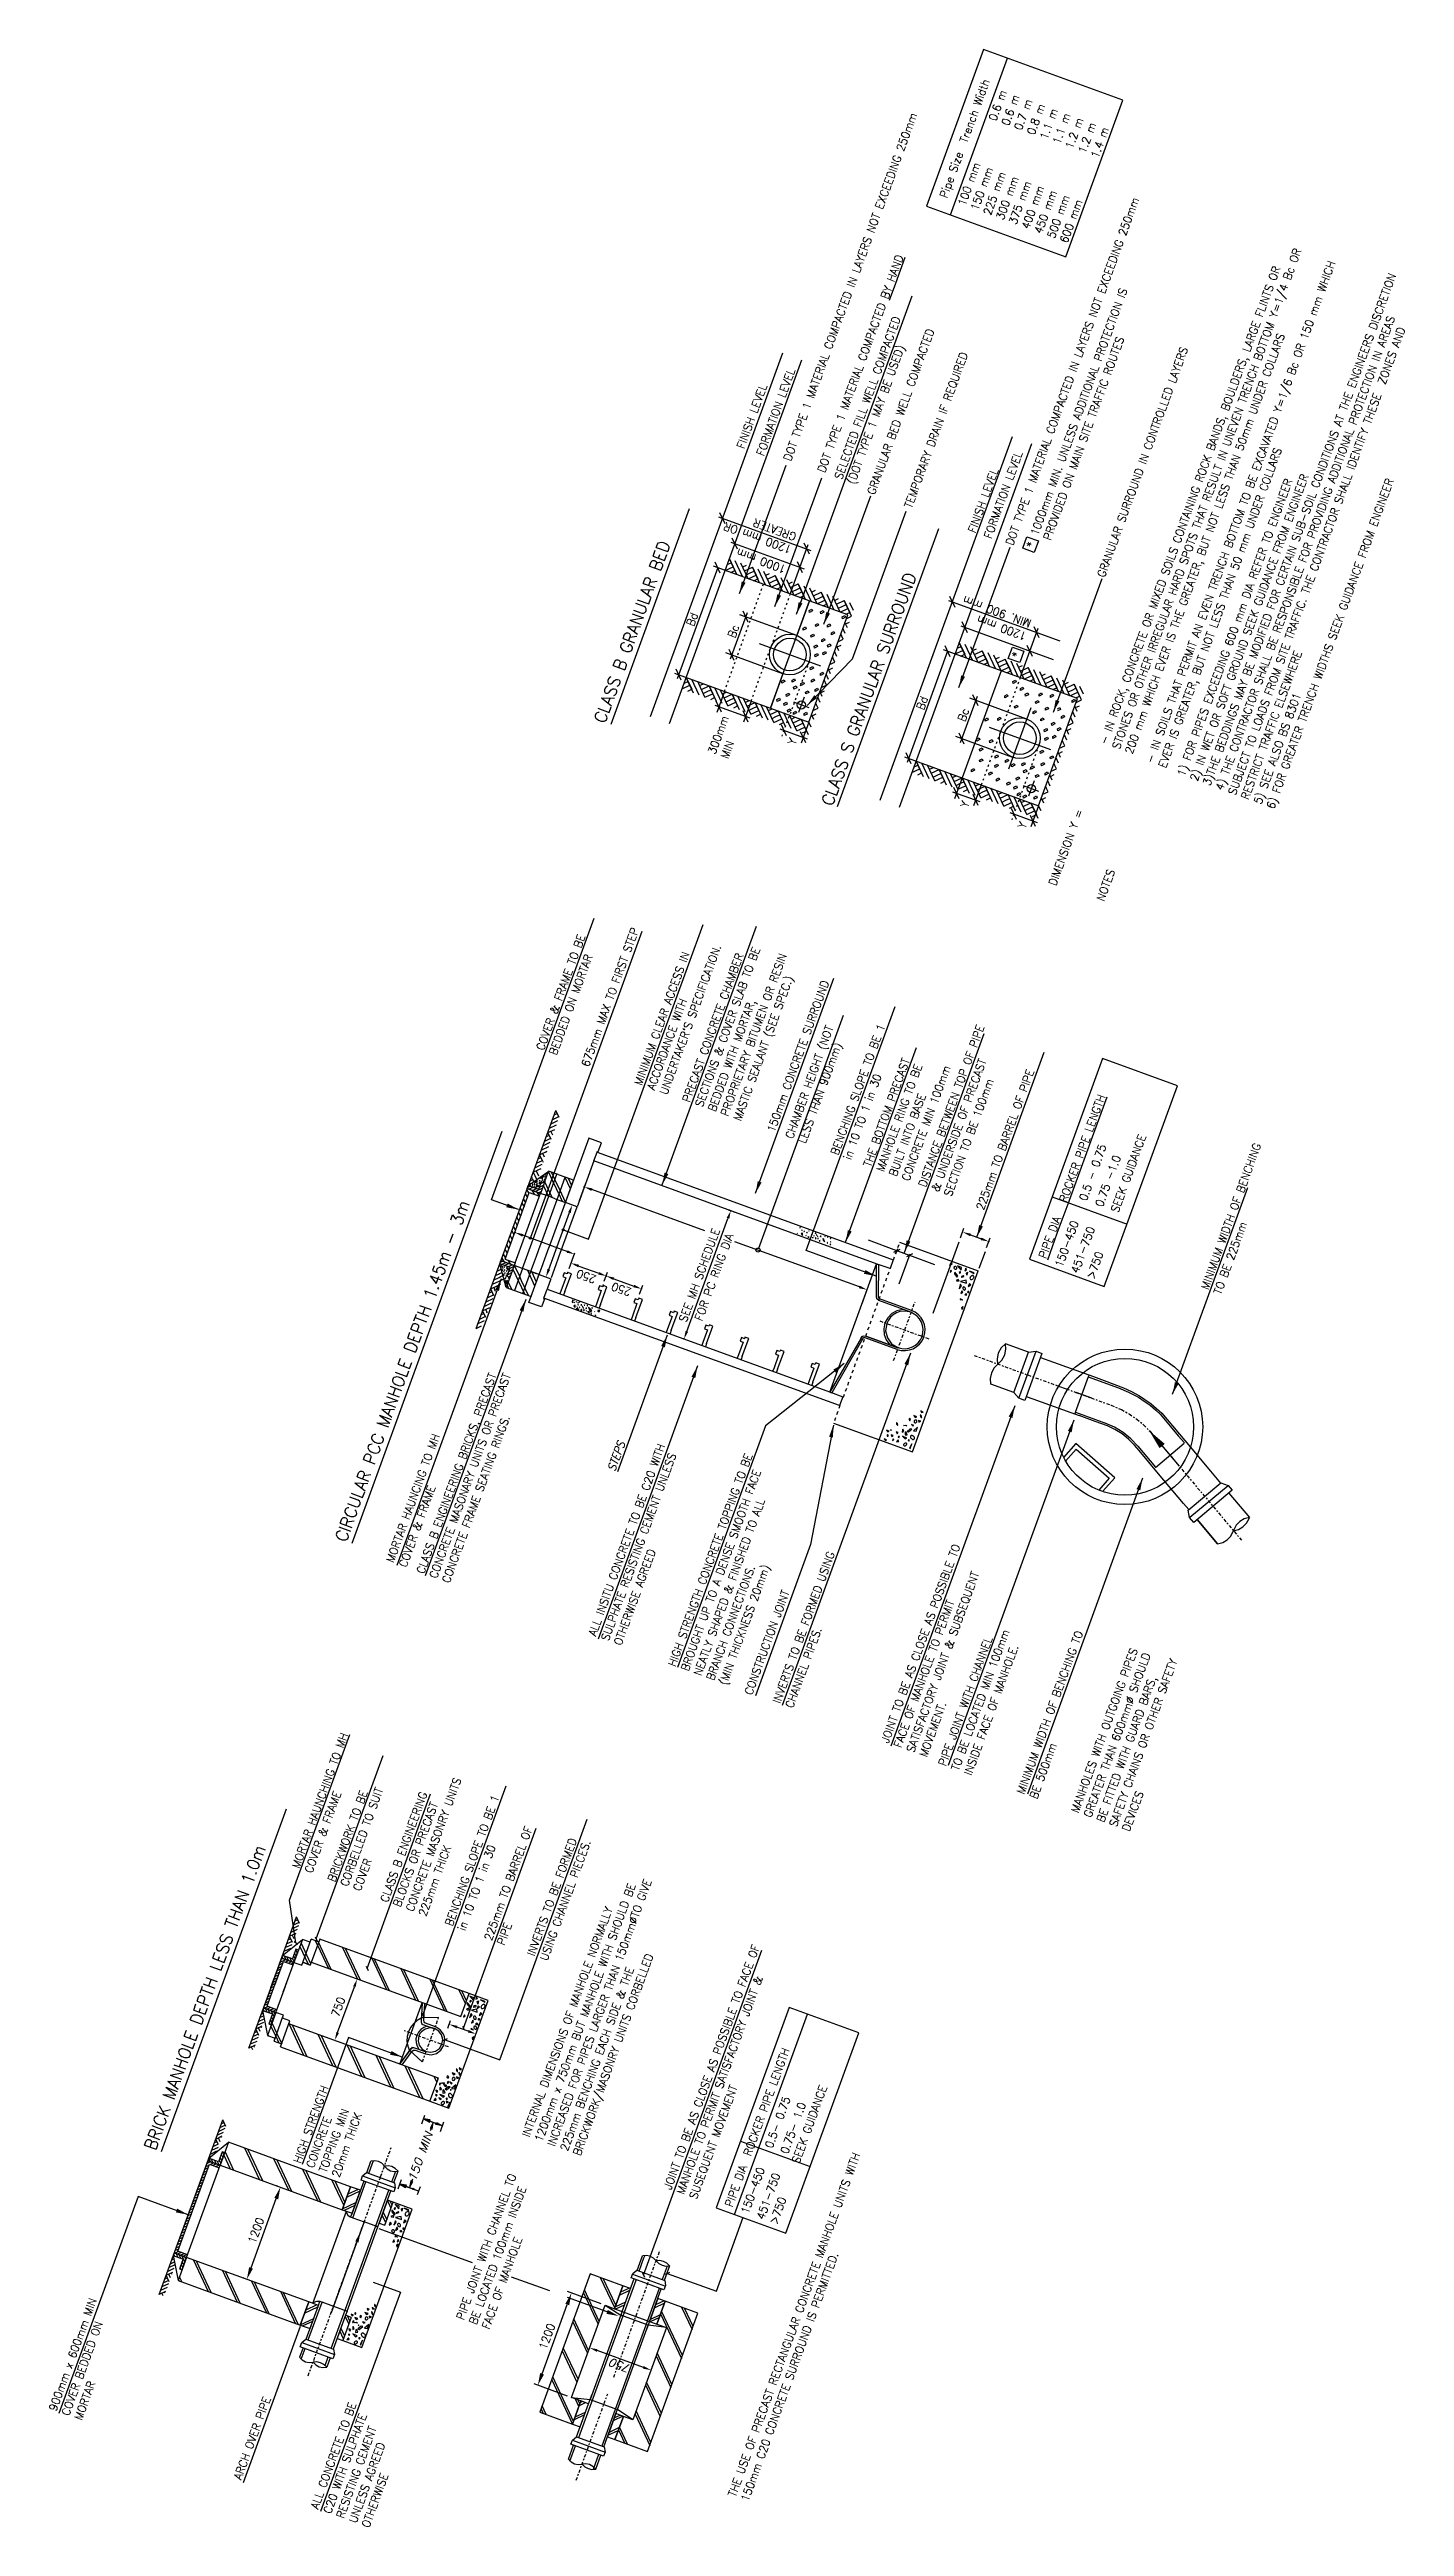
# Model space of a CAD drawing. Header units: millimetres. Extents: x 521005098 to 522149999836, y 174611071 to 175300000107.
# Drawn here: x 521420563 to 521586858, y 175480279 to 175784422 of the extents above; entities that cross this region are included whole.
import ezdxf
from ezdxf.enums import TextEntityAlignment as Align

# ---------------------------------------------------------------- set-up
doc = ezdxf.new("R2010")
doc.units = ezdxf.units.MM
doc.header["$LTSCALE"] = 200
doc.header["$PDSIZE"] = 200
for name, pattern in [('ACAD_ISO03W100', [30, 12, -18]), ('CENT', [7, 2, -1, 1, -1, 2]), ('CONTINU', [0]), ('DASH', [4, 2, -2]), ('DEFAULT', [0])]:
    doc.linetypes.add(name, pattern=pattern)
for name, color, linetype in [('0-35TEXT', 3, 'Continuous'), ('GT0-25', 7, 'Continuous'), ('GT0-35', 3, 'Continuous'), ('GT0-35TXT', 3, 'Continuous'), ('GT0-50', 6, 'Continuous'), ('GTDIM', 3, 'Continuous')]:
    doc.layers.add(name, color=color, linetype=linetype)
doc.styles.add('GT1TO1', font='romans.shx', dxfattribs={"width": 0.95, "height": 2})
doc.styles.add('GT1TO200', font='romans.shx', dxfattribs={"width": 0.95, "height": 400})
doc.styles.add('GTanyheight', font='romans.shx', dxfattribs={"width": 0.95})
doc.styles.get("Standard").update_dxf_attribs({"font": 'romans.shx'})
doc.dimstyles.new('DIRARROW', dxfattribs={"dimscale": 200, "dimtxt": 400, "dimasz": 8.5, "dimexe": 1, "dimexo": 1, "dimgap": 1, "dimtad": 2, "dimtih": 1, "dimtoh": 1, "dimdec": 4, "dimzin": 0, "dimdsep": 46, "dimtxsty": 'GT1TO200', "dimcen": 3.5, "dimclrd": 7, "dimclre": 7, "dimclrt": 3, "dimadec": 0, "dimazin": 0, "dimtfac": 1, "dimtdec": 4, "dimtofl": 0, "dimtmove": 0, "dimatfit": 3, "dimfxl": 1, "dimtolj": 1, "dimtzin": 0, "dimarcsym": 0})
doc.dimstyles.new('GTDIM', dxfattribs={"dimscale": 200, "dimtxt": 2, "dimasz": 2, "dimexe": 1, "dimexo": 1, "dimgap": 1, "dimtad": 2, "dimtih": 1, "dimtoh": 1, "dimdec": 0, "dimzin": 0, "dimdsep": 46, "dimtxsty": 'GTanyheight', "dimblk1": 'OBLIQUE', "dimblk2": 'OBLIQUE', "dimsah": 1, "dimcen": 3.5, "dimclrd": 7, "dimclre": 7, "dimclrt": 3, "dimadec": 0, "dimazin": 0, "dimtfac": 1, "dimtdec": 0, "dimtofl": 0, "dimtmove": 0, "dimatfit": 3, "dimldrblk": 'OBLIQUE', "dimfxl": 1, "dimtolj": 1, "dimtzin": 0, "dimarcsym": 0})
doc.dimstyles.new('NOTEARROW', dxfattribs={"dimscale": 500, "dimtxt": 2, "dimasz": 3, "dimexe": 1, "dimexo": 1, "dimgap": 1, "dimtad": 2, "dimtih": 1, "dimtoh": 1, "dimdec": 4, "dimzin": 0, "dimdsep": 46, "dimtxsty": 'GTanyheight', "dimcen": 3.5, "dimclrd": 7, "dimclre": 7, "dimclrt": 3, "dimadec": 0, "dimazin": 0, "dimtfac": 1, "dimtdec": 4, "dimtofl": 0, "dimtmove": 0, "dimatfit": 3, "dimfxl": 1, "dimtolj": 1, "dimtzin": 0, "dimarcsym": 0})

msp = doc.modelspace()

# ---------------------------------------------------------------- texts
at = {"color": 3, "linetype": 'ByBlock', "insert": (521455999.9387, 175544083.59446), "char_height": 1000, "attachment_point": 5, "rotation": 70, "style": 'GT1TO1'}
msp.add_mtext('750', dxfattribs=at)
at = {"layer": 'GT0-35TXT', "linetype": 'Continuous', "style": 'GT1TO1', "width": 0.95}
for s, p in [('0.5 - 0.75', (521547827.82073, 175642956.06919)), ('SEEK GUIDANCE', (521551730.61752, 175641535.56733)), ('0.75 -1.0', (521549822.58345, 175642230.03494)), ('SEE MH SCHEDULE', (521498721.60718, 175628076.74964)), ('150-450', (521544858.40343, 175634797.66222)), ('451-750', (521546853.16615, 175634071.62796)), ('>750', (521548761.20022, 175633377.16036))]:
    msp.add_text(s, height=1000, rotation=69.9999999997, dxfattribs=at).set_placement(p)
at = {"layer": 'GT0-35TXT', "linetype": 'Continuous', "style": 'GT1TO1', "width": 0.834084}
msp.add_text('FOR PC RING DIA', height=1000, rotation=69.9999999999, dxfattribs=at).set_placement((521500659.53576, 175628214.06784), (521504517.52263, 175638813.79966), align=Align.FIT)
at = {"layer": 'GT0-35TXT', "color": 3, "style": 'GT1TO1', "oblique": 12, "width": 0.846774}
msp.add_text('STEPS', height=1000, rotation=69.9999999996, dxfattribs=at).set_placement((521489952.94924, 175609757.9633), (521491235.52478, 175613281.81062), align=Align.FIT)
at = {"layer": 'GT0-35TXT', "style": 'GT1TO1', "width": 0.95}
for s, p in [('>750      SEEK GUIDANCE', (521509848.75929, 175517285.35664)), ('150-450   0.5- 0.75', (521506337.04885, 175518563.51471)), ('451-750   0.75- 1.0', (521508239.32182, 175517871.14398))]:
    msp.add_text(s, height=1000, rotation=69.9999999997, dxfattribs=at).set_placement(p)
at = {"layer": 'GT0-35TXT', "linetype": 'Continuous', "style": 'GT1TO1', "oblique": 12, "width": 1.01313}
msp.add_text('150 MIN', height=1000, rotation=70.0000000001, dxfattribs=at).set_placement((521465453.68282, 175522559.78922), (521467615.25012, 175528498.64658), align=Align.FIT)
at = {"layer": 'GT0-35TXT', "linetype": 'Continuous', "style": 'GT1TO1', "oblique": 12}
msp.add_text('750', height=1000, rotation=160.0000000003, dxfattribs=at).set_placement((521491983.15748, 175500061.44629))
at = {"layer": 'GT0-35TXT', "attachment_point": 1, "rotation": 70, "style": 'GT1TO1'}
for s, insert, char_height, width in [('Pipe Size  Trench Width', (521529768.79657, 175766430.05477), 1000, 18551.8095448), ('{0.6 m}\\P{0.6 m}\\P{0.7 m}\\P{0.8 m}\\P{1.1 m}\\P{1.1 m}\\P{1.2 m}\\P{1.2 m}\\P{1.4 m}\\P\\P', (521535796.28904, 175775903.87508), 1000, 55416.4651449), ('DOT TYPE 1 MATERIAL COMPACTED IN LAYERS NOT EXCEEDING 250mm', (521510608.62474, 175734151.74465), 1000, 55416.4651449), ('{100 mm}\\P{150 mm}\\P{225 mm}\\P{300 mm}\\P{375 mm}\\P{400 mm}\\P{450 mm}\\P{500 mm}\\P{600 mm}\\P', (521532000.05777, 175765473.81369), 1000, 55416.4651449), ('{DOT TYPE 1 MATERIAL COMPACTED IN LAYERS NOT EXCEEDING 250mm}', (521537860.4554, 175723772.90094), 1000, 55416.4651449), ('DOT TYPE 1 MATERIAL COMPACTED \\LBY HAND', (521514771.84399, 175732731.05528), 1000, 55416.4651449), ('{- IN ROCK, CONCRETE OR MIXED SOILS CONTAINING ROCK BANDS, BOULDERS, LARGE FLINTS OR STONES OR OTHER IRREGULAR HARD SPOTS THAT RESULT IN UNEVEN TRENCH BOTTOM Y=1/4 Bc OR 200 mm WHICH EVER IS THE GREATER, BUT NOT LESS THAN 50mm UNDER COLLARS}', (521549385.39181, 175699324.41028), 1000, 72366.2658853), ('{- IN SOILS THAT PERMIT AN EVEN TRENCH BOTTOM TO BE EXCAVATED Y=1/6 Bc OR 150 mm WHICH EVER IS GREATER, BUT NOT LESS THAN 50 mm UNDER COLLARS}', (521555061.76153, 175697037.68169), 1000, 72709.3541457), ('1) FOR PIPES EXCEEDING 600 mm DIA REFER TO ENGINEER \\P2) IN WET OR SOFT GROUND SEEK GUIDANCE FROM ENGINEER\\P3)THE BEDDINGS MAY BE MODIFIED FOR CERTAIN SUB-SOIL CONDITIONS AT THE ENGINEERS DISCRETION\\P4) THE CONTRACTOR SHALL BE RESPONSIBLE FOR PROVIDING ADDITIONAL PROTECTION IN AREAS SUBJECT TO LOADS FROM SITE TRAFFIC. THE CONTRACTOR SHALL IDENTIFY THESE  ZONES AND RESTRICT TRAFFIC ELSEWHERE\\P5) SEE ALSO BS 8301\\P6) FOR GREATER TRENCH WIDTHS SEEK GUIDANCE FROM ENGINEER', (521558931.49971, 175695420.09525), 1000, 72905.8597805), ('{1000mm MIN. UNLESS ADDITIONAL PROTECTION IS PROVIDED ON MAIN SITE TRAFFIC ROUTES}', (521540918.83442, 175724980.96053), 1000, 35260.1791112), ('{SELECTED FILL WELL COMPACTED (DOT TYPE 1 MAY BE USED)}', (521516858.65381, 175731876.9201), 1000, 24634.1603403), ('{GRANULAR BED WELL COMPACTED}', (521520878.81198, 175730018.27902), 1000, 55416.4651449), ('{TEMPORARY DRAIN IF REQUIRED}', (521525437.20516, 175728359.15958), 1000, 55416.4651449), ('{GRANULAR SURROUND IN CONTROLLED LAYERS}', (521549110.17975, 175719858.75691), 1000, 55416.4651449), ('{FINISH LEVEL}', (521504873.56452, 175735659.15403), 1000, 55416.4651449), ('{FORMATION LEVEL}', (521507295.03968, 175734777.80914), 1000, 55416.4651449), ('{FORMATION LEVEL}', (521535213.43385, 175724616.34468), 1000, 55416.4651449), ('{FINISH LEVEL}', (521533261.22012, 175725326.89237), 1000, 55416.4651449), ('{CLASS B GRANULAR BED}', (521487324.5147, 175702114.01494), 1500, 27961.5897022), ('{CLASS S GRANULAR SURROUND}', (521515244.72951, 175691951.88782), 1500, 38583.7047807), ('{DIMENSION Y =}', (521543139.81564, 175682002.5857), 1000, 55416.4651449), ('{NOTES}', (521549037.37358, 175680092.67614), 1000, 55416.4651449), ('CIRCULAR PCC MANHOLE DEPTH 1.45m - 3m', (521455556.70801, 175601576.79919), 1500, 52226.1019653), ('BRICK MANHOLE DEPTH LESS THAN 1.0m', (521432145.48079, 175526872.9545), 1500, 52226.102), ('PIPE DIA  ROCKER PIPE LENGTH', (521503416.45027, 175519746.29431), 1000, 41641.9)]:
    msp.add_mtext(s, dxfattribs=dict(at, insert=insert, char_height=char_height, width=width))
at = {"layer": 'GT0-35TXT', "color": 7, "char_height": 1000, "width": 1356.9849646, "attachment_point": 1, "rotation": 70}
for insert in [(521540388.95926, 175723464.96819), (521538610.80469, 175709939.14062)]:
    msp.add_mtext('{*}', dxfattribs=dict(at, insert=insert))
at = {"layer": 'GT0-35TXT', "linetype": 'Continuous', "char_height": 1000, "attachment_point": 1, "rotation": 70, "style": 'GT1TO1'}
for s, insert, width in [('675mm MAX TO FIRST STEP', (521485804.52972, 175659754.04056), 17309.7), ('COVER & FRAME TO BE BEDDED ON MORTAR', (521480262.85872, 175661764.52605), 19597.2376811), ('MINIMUM CLEAR ACCESS IN ACCORDANCE WITH UNDERTAKER`S SPECIFICATION.', (521492284.20678, 175657474.53278), 21792.6208575), ('PRECAST CONCRETE CHAMBER SECTIONS & COVER SLAB TO BE BEDDED WITH MORTAR, PROPRIETARY BITUMEN OR RESIN MASTIC SEALANT (SEE SPEC.)', (521498203.72776, 175655403.98615), 23233.3782543), ('150mm CONCRETE SURROUND', (521508589.77085, 175651715.67705), 22401.45), ('CHAMBER HEIGHT (NOT LESS THAN 900mm)', (521510838.77093, 175650914.00614), 18661.9), ('BENCHING SLOPE TO BE 1 in 10 TO 1 in 30', (521516402.75545, 175648911.94747), 18466.85), ('DISTANCE BETWEEN TOP OF PIPE & UNDERSIDE OF PRECAST SECTION TO BE 100mm', (521527175.15801, 175644991.11359), 24015.5655144), ('THE BOTTOM PRECAST MANHOLE RING TO BE BUILT INTO BASE CONCRETE MIN 100mm', (521520421.63293, 175647449.19569), 16732.85), ('225mm TO BARREL OF PIPE', (521534257.88239, 175642165.09497), 21848.0956386), ('\\LPIPE DIA   ROCKER PIPE LENGTH', (521541941.04505, 175636222.32775), 27128.8), ('MINIMUM WIDTH OF BENCHING TO BE 225mm ', (521561838.4885, 175632380.27268), 21316.2), ('CLASS B ENGINEERING BRICKS, PRECAST CONCRETE MASONARY UNITS OR PRECAST CONCRETE FRAME SEATING RINGS.', (521465570.66403, 175597506.45534), 30730.2846017), ('MORTAR HAUNCING TO MH COVER & FRAME', (521461842.06666, 175598883.07537), 21318.95), ('ALL INSITU CONCRETE TO BE C20 WITH SULPHATE RESISTING CEMENT UNLESS OTHERWISE AGREED', (521486654.2121, 175589850.55498), 28830.95), ('HIGH STRENGTH CONCRETE TOPPING TO BE BROUGHT UP TO A DENSE SMOOTH FACE NEATLY SHAPED & FINISHED TO ALL BRANCH CONNECTIONS. \\P(MIN THICKNESS 20mm)', (521496444.19146, 175586123.9071), 31017.25), ('JOINT TO BE AS CLOSE AS POSSIBLE TO FACE OF MANHOLE TO PERMIT SATISFACTORY JOINT & SUBSEQUENT MOVEMENT.', (521522579.25925, 175576708.60021), 28768.8014944), ('INVERTS TO BE FORMED USING CHANNEL PIPES.', (521509282.81752, 175581581.86603), 28080.55), ('CONSTRUCTION JOINT', (521505828.9861, 175582633.31741), 22493.2), ('PIPE JOINT WITH CHANNEL \\PTO BE LOCATED MIN 100mm INSIDE FACE OF MANHOLE.', (521529631.42356, 175573899.4187), 23335.4), ('MINIMUM WIDTH OF BENCHING TO BE 500mm', (521539242.16284, 175570435.6204), 23937.8972723), ('MANHOLES WITH OUTGOING PIPES GREATER THAN 600mm%%c SHOULD BE FITTED WITH GUARD BARS, SAFETY CHAINS OR OTHER SAFETY DEVICES', (521545894.54486, 175568145.45881), 25133.05), ('MORTAR HAUNCHING TO MH COVER & FRAME', (521450268.12536, 175561330.61896), 19283.65), ('BRICKWORK TO BE CORBELLED TO SUIT COVER', (521454653.21211, 175559683.25698), 18825.85), ('CLASS B ENGINEERING BLOCKS OR PRECAST CONCRETE MASONRY UNITS 225mm THICK', (521461122.5744, 175557171.6363), 19545.2262468), ('BENCHING SLOPE TO BE 1 in 10 TO 1 in 30', (521469047.54316, 175554243.58756), 19715.9024537), ('225mm TO BARREL OF PIPE', (521473868.44633, 175552465.0883), 16250.3639708), ('INVERTS TO BE FORMED USING CHANNEL PIECES.', (521479146.58369, 175550569.24151), 20399.0217649), ('INTERNAL DIMENSIONS OF MANHOLE NORMALLY 1200mm x 750mm BUT MANHOLE WITH SHOULD BE INCREASED FOR PIPES LARGER THAN 150mm%%CTO GIVE 225mm BENCHING EACH SIDE & THE BRICKWORK/MASONRY UNITS CORBELLED ', (521478505.11756, 175528333.89676), 38760.35), ('JOINT TO BE AS CLOSE AS POSSIBLE TO FACE OF MANHOLE TO PERMIT SATISFACTORY JOINT & SUSEQUENT MOVEMENT', (521495911.91133, 175521880.14005), 35205.85), ('HIGH STRENGTH CONCRETE TOPPING MIN 20mm THICK ', (521450462.10321, 175525121.28368), 13440.9833478), ('THE USE OF PRECAST RECTANGULAR CONCRETE MANHOLE UNITS WITH 150mm C20 CONCRETE SURROUND IS PERMITTED.', (521503814.53276, 175484166.53798), 52852.05), ('PIPE JOINT WITH CHANNEL TO BE LOCATED 100mm INSIDE FACE OF MANHOLE', (521470453.55854, 175505889.80591), 21020.0766947), ('900mm x 600mm MIN COVER BEDDED ON MORTAR', (521420438.17236, 175494706.82856), 16922.040595), ('ARCH OVER PIPE', (521443136.99191, 175486264.05552), 14013.35), ('ALL CONCRETE TO BE C20 WITH SULPHATE RESISTING CEMENT UNLESS AGREED OTHERWISE', (521452579.45411, 175482666.77084), 15682.45)]:
    msp.add_mtext(s, dxfattribs=dict(at, insert=insert, width=width))
at = {"layer": 'GTDIM', "color": 7, "char_height": 1000, "attachment_point": 1, "style": 'GT1TO1'}
for s, insert, width, rotation in [('{1200 mm OR}\\P{GREATER}', (521511399.91685, 175722491.36563), 10541.4023051, 160), ('{1000 mm}', (521510712.21763, 175720069.09832), 8343.1780142, 160), ('{1200 mm }\\P{MIN. 900 mm}', (521540226.9575, 175711839.30909), 8343.1780142, 160), ('{Bd}', (521498691.38967, 175713856.7838), 6630.1404541, 70), ('{Bc}', (521503753.23149, 175712422.97099), 6630.1404541, 70), ('{Bd}', (521526913.51084, 175703584.77175), 6630.1404541, 70), ('300mm MIN', (521501329.58601, 175698150.66417), 6630.1404541, 70), ('{Bc}', (521531975.35266, 175702150.95894), 6630.1404541, 70), ('{Y}', (521511139.25111, 175699284.42009), 6630.1404541, 70), ('{Y}', (521532313.67762, 175691577.55912), 6630.1404541, 70), ('{Y}', (521539361.37228, 175689012.40804), 6630.1404541, 70)]:
    msp.add_mtext(s, dxfattribs=dict(at, insert=insert, width=width, rotation=rotation))
at = {"layer": 'GTDIM', "color": 3, "linetype": 'ByBlock', "char_height": 1000, "attachment_point": 5, "rotation": 160, "style": 'GT1TO1'}
for insert in [(521486429.88385, 175633753.4162), (521490734.26507, 175632186.74956)]:
    msp.add_mtext('\\A1;250', dxfattribs=dict(at, insert=insert))

# ---------------------------------------------------------------- blocks, each defined once
blk = doc.blocks.new('_OBLIQUE')
at = {"color": 0, "linetype": 'ByBlock'}
blk.add_line((-0.5, -0.5), (0.5, 0.5), dxfattribs=at)
blk = doc.blocks.new('*D12')
at = {"layer": '0-35TEXT', "color": 7, "linetype": 'Continuous', "lineweight": -2, "transparency": 16777216}
for p, q in [((521448529, 175522077), (521448430, 175522113)), ((521445291, 175512026), (521448387, 175520532)), ((521444407, 175510751), (521444308, 175510788))]:
    blk.add_line(p, q, dxfattribs=at)
at = {"layer": '0-35TEXT', "color": 7, "linetype": 'Continuous', "transparency": 16777216}
for points in [[(521448152, 175520618), (521448622, 175520447), (521448900, 175521942)], [(521445056, 175512112), (521445526, 175511941), (521444778, 175510617)]]:
    blk.add_solid(points, dxfattribs=at)
at = {"layer": 'DEFPOINTS', "color": 0, "linetype": 'Continuous', "transparency": 16777216}
for p in [(521448900, 175521942), (521448999, 175521906), (521444877, 175510580)]:
    blk.add_point(p, dxfattribs=at)
at = {"layer": '0-35TEXT', "color": 3, "linetype": 'Continuous', "transparency": 16777216, "insert": (521445899, 175516621), "char_height": 1000, "attachment_point": 5, "rotation": 70, "style": 'GTanyheight'}
blk.add_mtext('\\A1;1200', dxfattribs=at)
blk = doc.blocks.new('*D13')
at = {"layer": '0-35TEXT', "color": 7, "linetype": 'Continuous', "lineweight": -2, "transparency": 16777216}
for p, q in [((521488270, 175507613), (521484150, 175509112)), ((521481011, 175499025), (521484107, 175507531)), ((521484148, 175496287), (521480028, 175497786))]:
    blk.add_line(p, q, dxfattribs=at)
at = {"layer": '0-35TEXT', "color": 7, "linetype": 'Continuous', "transparency": 16777216}
for points in [[(521483872, 175507617), (521484342, 175507446), (521484620, 175508941)], [(521480776, 175499110), (521481246, 175498939), (521480498, 175497615)]]:
    blk.add_solid(points, dxfattribs=at)
at = {"layer": 'DEFPOINTS', "color": 0, "linetype": 'Continuous', "transparency": 16777216}
for p in [(521484620, 175508941), (521488740, 175507442), (521484617, 175496116)]:
    blk.add_point(p, dxfattribs=at)
at = {"layer": '0-35TEXT', "color": 3, "linetype": 'Continuous', "transparency": 16777216, "insert": (521481620, 175503620), "char_height": 1000, "attachment_point": 5, "rotation": 70, "style": 'GTanyheight'}
blk.add_mtext('\\A1;1200', dxfattribs=at)

# ---------------------------------------------------------------- dimensions: what is measured, and where the dimension line sits
at = {"layer": '0-35TEXT', "linetype": 'Continuous'}
for p1, p2, distance, picture, middle in [((521444876.93152, 175510580.44697), (521448999.06106, 175521905.90481), 105.57246, '*D12', (521445899.09801, 175516621.30394)), ((521484617.47262, 175496116.07292), (521488739.60199, 175507441.53029), 4383.70825, '*D13', (521481619.50639, 175503620.13827))]:
    dim = msp.add_aligned_dim(p1=p1, p2=p2, distance=distance, text='1200', dimstyle='NOTEARROW', dxfattribs=at)
    dim.commit()
    dim.dimension.update_dxf_attribs({"geometry": picture, "text_midpoint": middle})

# ---------------------------------------------------------------- hatches: boundary and pattern name
at = {"layer": 'GT0-35TXT', "linetype": 'Continuous'}
for points in [[(521466456.48972, 175530323.87796), (521467176.83532, 175529926.54303), (521467272.39575, 175530189.09314)], [(521467264.49834, 175529164.82265), (521467503.18073, 175529077.94936), (521467653.14596, 175529861.30006)], [(521468072.76526, 175529890.18024), (521467977.20484, 175529627.63013), (521468784.42356, 175529468.97712)], [(521463541.89666, 175522316.09935), (521464262.24227, 175521918.76442), (521464357.80269, 175522181.31454)], [(521465153.44276, 175522622.09733), (521464914.76036, 175522708.97062), (521464756.10735, 175521901.7519)], [(521465157.04325, 175521882.81254), (521465061.48283, 175521620.26243), (521465868.70155, 175521461.60942)]]:
    msp.add_hatch(color=7, dxfattribs=at).paths.add_polyline_path(points)

# ---------------------------------------------------------------- linework, layer by layer
at = {"color": 1, "linetype": 'ByBlock'}
msp.add_line((521534903.87458, 175638391.04203), (521534764.09689, 175638441.91695), dxfattribs=at)
at = {"color": 255, "linetype": 'ByBlock'}
msp.add_line((521520288.30558, 175630460.3312), (521521068.72555, 175632604.51745), dxfattribs=at)
at = {"linetype": 'DEFAULT'}
for p, q in [((521451642.7617, 175549555.05258), (521452561.68712, 175549220.59108)), ((521447733.557, 175546463.85799), (521448150.54778, 175547609.53076)), ((521448150.54778, 175547609.53076), (521447733.557, 175546463.85799)), ((521448055.7776, 175546346.57928), (521448472.76838, 175547492.25206)), ((521449249.18675, 175545912.21387), (521449666.17754, 175547057.88665)), ((521463566.85713, 175537051.94245), (521466312.04744, 175544594.29083)), ((521466312.04744, 175544594.29083), (521466163.49286, 175542229.60966)), ((521468299.29419, 175542776.27249), (521466188.89008, 175542733.49384)), ((521464750.04314, 175538743.16202), (521466314.24365, 175537322.39096)), ((521459498.38764, 175523720.24153), (521460010.93885, 175525128.46442)), ((521459749.00413, 175523629.02458), (521460209.43164, 175524894.03879)), ((521460209.43164, 175524894.03879), (521460313.67938, 175525180.4571)), ((521455132.3587, 175502144.53665), (521462203.83038, 175521573.2454)), ((521457768.2969, 175518187.07621), (521459363.51546, 175522607.03549)), ((521458985.04618, 175523312.42), (521462982.96844, 175521857.2953)), ((521462577.38495, 175522599.57815), (521463046.4996, 175523888.46008)), ((521462828.00097, 175522508.36138), (521463340.55219, 175523916.58427)), ((521452872.7765, 175507670.1974), (521456994.90604, 175518995.65524)), ((521457768.2969, 175518187.07621), (521459176.51979, 175517674.52499)), ((521457426.02667, 175512865.08466), (521456218.49018, 175509547.40542)), ((521492689.30344, 175511720.82594), (521493345.19547, 175513522.87448)), ((521492927.98584, 175511633.95265), (521493523.06652, 175513268.92337)), ((521493523.06652, 175513268.92337), (521493605.59598, 175513495.6712)), ((521496363.38096, 175512235.13346), (521495768.30028, 175510600.16274)), ((521496030.8504, 175510504.60231), (521496686.74243, 175512306.65085)), ((521485511.17114, 175491182.15858), (521492552.23705, 175510527.32818)), ((521495368.68378, 175509502.22541), (521488327.61786, 175490157.0558)), ((521490851.93703, 175506672.70321), (521492289.68694, 175510622.88861)), ((521492126.03186, 175511250.08714), (521496159.7564, 175509781.93148)), ((521492289.68694, 175510622.88861), (521492311.40539, 175510682.55956)), ((521492528.36933, 175510536.01532), (521492550.08778, 175510595.68627)), ((521494193.48399, 175505456.47958), (521495644.26503, 175509442.46774)), ((521495368.68378, 175509502.22541), (521495390.40223, 175509561.89636)), ((521452292.04378, 175503178.32674), (521454002.34731, 175507840.21473)), ((521453990.41321, 175507844.55838), (521455410.5702, 175507327.66351)), ((521488739.60199, 175507441.53029), (521490682.53428, 175506207.27299)), ((521490851.93703, 175506672.70321), (521490413.22762, 175505467.35902)), ((521490682.53428, 175506207.27299), (521490921.21668, 175506120.3997)), ((521490851.93703, 175506672.70321), (521494193.48399, 175505456.47958)), ((521495302.12591, 175508242.52054), (521495188.18117, 175508189.38763)), ((521451516.15174, 175502866.06581), (521455537.94219, 175501402.2538)), ((521494193.48399, 175505456.47958), (521493754.77458, 175504251.13539)), ((521494024.08124, 175504991.04936), (521493761.53112, 175505086.60978)), ((521496281.95131, 175504696.33964), (521494024.08124, 175504991.04936)), ((521451671.11968, 175502214.99955), (521451249.78506, 175501057.39221)), ((521451436.34376, 175500827.31024), (521451921.73617, 175502123.78261)), ((521454372.21893, 175500056.0698), (521454750.11699, 175501094.33618)), ((521455000.73301, 175501003.11941), (521454579.3984, 175499845.51207)), ((521484617.47262, 175496116.07292), (521486916.58469, 175495860.41151)), ((521485248.62102, 175491277.719), (521486729.80766, 175495347.24584)), ((521486729.80766, 175495347.24584), (521487159.82958, 175496528.72137)), ((521486916.58469, 175495860.41151), (521487155.26708, 175495773.53822)), ((521488590.16798, 175490061.49537), (521490071.35462, 175494131.02221)), ((521490258.13165, 175494644.18788), (521489995.58153, 175494739.74831)), ((521490071.35462, 175494131.02221), (521490501.37654, 175495312.49774)), ((521492159.82194, 175493370.88227), (521490258.13165, 175494644.18788)), ((521484735.27957, 175490869.89747), (521488745.13592, 175489410.42912)), ((521484249.58018, 175488532.87686), (521484875.06645, 175490251.38625)), ((521484440.48237, 175488314.72851), (521485113.74885, 175490164.51297)), ((521487954.06329, 175489130.72305), (521487280.79681, 175487280.9386)), ((521487591.12714, 175487316.65323), (521488216.61341, 175489035.16262))]:
    msp.add_line(p, q, dxfattribs=at)
at = {"color": 7, "linetype": 'ByBlock'}
for p, q in [((521455923.78763, 175540926.86141), (521457970.71248, 175546550.74123)), ((521469468.06975, 175541510.73435), (521469453.39187, 175541470.4072)), ((521471948.84232, 175541094.2264), (521470564.09456, 175541598.23337)), ((521472732.20275, 175540322.6871), (521472717.52487, 175540282.35995)), ((521486979.49082, 175502605.6646), (521487010.17479, 175502689.9681)), ((521493441.82141, 175499816.95128), (521487778.85734, 175501878.10165)), ((521494506.49806, 175499818.32194), (521494552.52411, 175499944.77745))]:
    msp.add_line(p, q, dxfattribs=at)
at = {"linetype": 'CENT'}
for p, q in [((521466326.17727, 175537318.04747), (521468311.22781, 175542771.92901)), ((521469514.27299, 175539171.5334), (521464087.54811, 175541146.69973)), ((521452304.85629, 175498794.78467), (521462516.79112, 175526851.84503)), ((521489811.29709, 175498615.04424), (521495489.42761, 175514215.57963)), ((521485210.18304, 175485973.58729), (521489070.54883, 175496579.85514))]:
    msp.add_line(p, q, dxfattribs=at)
at = {"linetype": 'CONTINU'}
for p, q in [((521469440.36097, 175541455.44981), (521469792.19709, 175542422.11161)), ((521466234.96327, 175529715.23905), (521466617.20498, 175530765.43952)), ((521468019.85633, 175529754.85905), (521466492.29201, 175530310.84699)), ((521467220.27188, 175530045.88399), (521468783.63849, 175529476.86508)), ((521467383.8393, 175529121.38609), (521467286.4123, 175528853.7076)), ((521468536.05028, 175528796.62206), (521468966.07187, 175529978.09665)), ((521463333.40101, 175521743.26226), (521463746.04849, 175522877.00188)), ((521465105.26328, 175521747.08044), (521463541.89666, 175522316.09935)), ((521464305.67882, 175522038.10538), (521465857.11134, 175521473.43013)), ((521465034.10132, 175522665.53406), (521465145.40279, 175522971.33234)), ((521465712.67383, 175521039.459), (521466073.19726, 175522029.989))]:
    msp.add_line(p, q, dxfattribs=at)
at = {"linetype": 'DEFAULT'}
for points in [[(521466192.1367, 175542705.28152), (521465670.15129, 175542422.24165), (521465225.16827, 175542016.57033), (521464862.62641, 175541540.34718), (521464598.80346, 175541001.16264), (521464458.66642, 175540430.47623), (521464434.62291, 175539844.56481), (521464523.42615, 175539271.64023), (521464729.42173, 175538723.63748)], [(521466312.04744, 175544594.29083), (521466159.44971, 175542244.15159), (521466217.97966, 175542033.63815), (521466387.20675, 175541904.46871), (521467807.36374, 175541387.57384)], [(521466574.59709, 175544498.73057), (521466445.95585, 175542437.20368), (521466492.55136, 175542231.03296), (521466661.77832, 175542101.86463), (521467902.92434, 175541650.12443)], [(521466924.24108, 175541709.0042), (521466506.46023, 175541563.73326), (521466129.87754, 175541308.86094), (521465835.73795, 175540983.43768), (521465635.97314, 175540583.11911), (521465531.68204, 175540148.05094), (521465543.48418, 175539697.75841), (521465668.13465, 175539260.45267), (521465890.451, 175538868.68928)], [(521466686.70071, 175538308.57747), (521467390.85605, 175538200.95099), (521468046.26613, 175538367.85349), (521468595.41034, 175538762.64388), (521468965.58647, 175539371.23896), (521469073.21248, 175540075.39447), (521469022.3165, 175540418.28048), (521468906.30998, 175540730.80455), (521468511.51925, 175541279.94783), (521467902.92434, 175541650.12443)], [(521463566.85713, 175537051.94245), (521465114.73427, 175539151.02708), (521466773.57365, 175538547.25892)], [(521463566.85713, 175537051.94245), (521464964.94436, 175538962.27511), (521465140.75302, 175539073.98228), (521465353.41667, 175539064.15379), (521466773.57365, 175538547.25892)], [(521463829.40678, 175536956.38219), (521465064.6733, 175538642.16107), (521465232.89117, 175538770.14504), (521465445.55469, 175538760.31767), (521466686.70071, 175538308.57747)], [(521461669.77824, 175524524.69626), (521461349.79521, 175524870.91654), (521460929.95209, 175525091.30275), (521460478.60618, 175525188.00341), (521460010.93885, 175525128.46442)], [(521463340.55219, 175523916.58427), (521462999.94745, 175524243.28066), (521462592.03856, 175524459.32211), (521462140.69299, 175524556.0237), (521461669.77824, 175524524.69626)], [(521461674.12189, 175524536.63035), (521462006.03949, 175524186.06625), (521462425.88247, 175523965.68114), (521462877.22804, 175523868.97954), (521463340.55219, 175523916.58427)], [(521459124.83306, 175522693.90878), (521457687.08316, 175518743.72338), (521457517.68041, 175518278.29315), (521457768.2969, 175518187.07621)], [(521460596.67772, 175517157.62978), (521460847.29374, 175517066.41301), (521461016.69649, 175517531.84323), (521462454.4464, 175521482.02863)], [(521456994.90604, 175518995.65524), (521456989.42105, 175518794.92522), (521457161.85173, 175518488.89454), (521457469.9445, 175518295.6676), (521457517.68041, 175518278.29315)], [(521495007.28164, 175512890.89447), (521494671.02069, 175513229.52384), (521494255.52123, 175513461.84415), (521493799.83166, 175513546.61071), (521493336.50816, 175513499.00628)], [(521496654.1874, 175512291.4698), (521496325.51642, 175512613.82158), (521495917.6074, 175512829.86414), (521495454.32786, 175512930.90829), (521494983.41345, 175512899.58178)], [(521494992.10076, 175512923.44997), (521495324.01835, 175512572.88587), (521495743.861, 175512352.49982), (521496195.20691, 175512255.79916), (521496654.1874, 175512291.4698)], [(521452053.36139, 175503265.20002), (521453564.95361, 175507418.26553), (521453751.73082, 175507931.43167), (521454002.34731, 175507840.21473)], [(521452872.7765, 175507670.1974), (521453049.68186, 175507822.05004), (521453378.48322, 175507945.64717), (521453751.73082, 175507931.43167)], [(521456830.72813, 175506810.7683), (521457081.34415, 175506719.55153), (521456894.56695, 175506206.38539), (521455382.97472, 175502053.31988)], [(521451249.78506, 175501057.39221), (521451574.11175, 175500723.10603), (521451977.67745, 175500495.13031), (521452445.30078, 175500406.01915), (521452908.62445, 175500453.62405)], [(521454579.3984, 175499845.51207), (521454238.79366, 175500172.20845), (521453830.88477, 175500388.2499), (521453379.5392, 175500484.9515), (521452908.62445, 175500453.62405)], [(521452912.9681, 175500465.55815), (521453244.8857, 175500114.99404), (521453664.72868, 175499894.60894), (521454116.07426, 175499797.90734), (521454579.3984, 175499845.51207)], [(521484249.58018, 175488532.87686), (521484578.25035, 175488210.5243), (521484981.81606, 175487982.54858), (521485449.43938, 175487893.43743), (521485920.35366, 175487924.76504)], [(521487591.12714, 175487316.65323), (521487254.86636, 175487655.28307), (521486835.02291, 175487875.66834), (521486383.67733, 175487972.36994), (521485920.35366, 175487924.76504)], [(521485920.35366, 175487924.76504), (521486249.02383, 175487602.41249), (521486680.80138, 175487377.68355), (521487120.21286, 175487285.32561), (521487591.12714, 175487316.65323)]]:
    msp.add_lwpolyline(points, dxfattribs=at)
for points in [[(521467816.05105, 175541411.44203), (521467520.94543, 175541491.82158), (521467227.99019, 175541503.84316), (521466673.49357, 175541354.27192), (521466202.49181, 175541025.64541), (521466023.39287, 175540793.50135), (521465895.27694, 175540515.77035), (521465802.87564, 175539927.70902), (521465948.10322, 175539361.27831), (521466281.07339, 175538902.21064), (521466790.94845, 175538594.99578), (521467379.00978, 175538502.59448), (521467941.0973, 175538635.88779), (521468416.44273, 175538976.4484), (521468723.65776, 175539486.32392), (521468816.05889, 175540074.38479), (521468666.48765, 175540628.8814), (521468325.92658, 175541104.227)], [(521458802.61247, 175522811.18748), (521458985.04618, 175523312.42), (521459450.65172, 175523737.61598), (521462899.60555, 175522482.29945), (521462982.96844, 175521857.2953), (521462800.53472, 175521356.06278)], [(521457081.34415, 175506719.55153), (521460847.29374, 175517066.41301), (521459176.51979, 175517674.52499), (521455410.5702, 175507327.66351)], [(521491965.31659, 175510808.52558), (521492156.43745, 175511333.62582), (521492653.50115, 175511733.85691), (521496066.65269, 175510491.57134), (521496166.2938, 175509874.15746), (521495975.17295, 175509349.05722)], [(521490258.13165, 175494644.18788), (521494024.08124, 175504991.04936), (521490682.53428, 175506207.27299), (521486916.58469, 175495860.41151)], [(521451325.03088, 175502340.96557), (521451516.15174, 175502866.06581), (521452005.62547, 175503282.57448), (521455430.71064, 175502035.94543), (521455537.94219, 175501402.2538), (521455346.82133, 175500877.15356)], [(521484552.84585, 175490368.66496), (521484735.27957, 175490869.89747), (521485224.75283, 175491286.40632), (521488649.83893, 175490039.77692), (521488745.13592, 175489410.42912), (521488562.7022, 175488909.1966)]]:
    msp.add_lwpolyline(points, close=True, dxfattribs=at)
at = {"linetype": 'CONTINU'}
for points in [[(521467176.83532, 175529926.54303), (521467263.70844, 175530165.22495), (521466456.48972, 175530323.87796)], [(521467264.49834, 175529164.82265), (521467503.18073, 175529077.94936), (521467653.14596, 175529861.30006)], [(521467977.20484, 175529627.63013), (521468064.07795, 175529866.31205), (521468784.42356, 175529468.97712)], [(521465153.44276, 175522622.09733), (521464914.76036, 175522708.97062), (521464756.10735, 175521901.7519)]]:
    msp.add_lwpolyline(points, close=True, dxfattribs=at)
at = {"color": 7, "linetype": 'ByBlock'}
for points in [[(521457814.09705, 175546607.74459), (521458127.32792, 175546493.73787), (521458312.73263, 175547490.43385)], [(521455767.17219, 175540983.86477), (521456080.40307, 175540869.85805), (521455581.76749, 175539987.16879)], [(521470507.0912, 175541441.61793), (521470621.09792, 175541754.8488), (521469624.40194, 175541940.25351)], [(521471891.83896, 175540937.61096), (521472005.84567, 175541250.84184), (521472888.53494, 175540752.20626)], [(521487721.85398, 175501721.48621), (521487835.86069, 175502034.71708), (521486839.16471, 175502220.12179)], [(521493384.81806, 175499660.33585), (521493498.82477, 175499973.56672), (521494381.51404, 175499474.93114)]]:
    msp.add_solid(points, dxfattribs=at)
at = {"layer": 'DEFPOINTS', "color": 0, "linetype": 'ByBlock'}
for p in [(521485419.57347, 175642619.4229), (521532222.84054, 175638005.53465), (521535406.04611, 175636846.94256), (521520117.29552, 175629990.4849), (521453485.33173, 175540750.20901), (521469624.40194, 175541940.25352), (521469639.07983, 175541980.58066), (521472903.21283, 175540792.5334), (521486808.48076, 175502135.81829), (521486839.16472, 175502220.12179), (521494335.48798, 175499348.47562)]:
    msp.add_point(p, dxfattribs=at)
at = {"layer": 'GT0-25', "linetype": 'DASH'}
for p, q in [((521524137.49068, 175635804.03219), (521524915.00507, 175637940.23542)), ((521517995.56135, 175618929.22004), (521523750.90531, 175634741.89762)), ((521517574.27057, 175617920.26238), (521516779.38138, 175615736.32229))]:
    msp.add_line(p, q, dxfattribs=at)
at = {"layer": 'GT0-25', "linetype": 'DEFAULT'}
for p, q in [((521516337.81884, 175619573.13414), (521522071.44435, 175635326.14077)), ((521522042.04929, 175631309.35303), (521522071.44435, 175635326.14077)), ((521522310.12581, 175635239.26782), (521522262.30355, 175631283.24727)), ((521526267.68446, 175629365.89641), (521522329.43316, 175630799.30266)), ((521526350.21358, 175629592.6433), (521522411.96228, 175631026.04955)), ((521520204.68288, 175626261.2303), (521516337.81884, 175619573.13414)), ((521520390.18772, 175626139.6513), (521516558.91893, 175619492.66029)), ((521524608.40777, 175624807.07116), (521520670.15647, 175626240.47741))]:
    msp.add_line(p, q, dxfattribs=at)
at = {"layer": 'GT0-25', "linetype": 'CENT'}
for p, q in [((521524166.49149, 175623444.38542), (521526795.77134, 175630668.27245)), ((521522450.2226, 175628309.11292), (521528616.95543, 175626064.60573))]:
    msp.add_line(p, q, dxfattribs=at)
at = {"layer": 'GT0-25', "linetype": 'DEFAULT'}
for points in [[(521522544.24689, 175630721.11685), (521522329.43316, 175630799.30266), (521522094.04138, 175631006.61378), (521522042.04929, 175631309.35303), (521522057.274, 175631425.44721)], [(521522262.30355, 175631283.24727), (521522302.40567, 175631133.50071), (521522411.96228, 175631026.04955)], [(521525289.08904, 175629722.07601), (521524569.66482, 175629564.95769), (521523953.26015, 175629208.16316), (521523445.3154, 175628703.77199), (521523102.25424, 175628058.27775), (521522954.48212, 175627355.21864), (521523019.37415, 175626642.33246), (521523262.22442, 175625972.79471), (521523707.99815, 175625378.0645)], [(521525289.08904, 175629722.07601), (521524569.66482, 175629564.95769), (521523953.26015, 175629208.16316), (521523445.3154, 175628703.77199), (521523102.25424, 175628058.27775), (521522954.48212, 175627355.21864), (521523019.37415, 175626642.33246), (521523262.22442, 175625972.79471), (521523707.99815, 175625378.0645)], [(521524608.40777, 175624807.07116), (521525103.14671, 175624681.06114), (521525608.76577, 175624659.21154), (521526097.05498, 175624738.2749), (521526559.32514, 175624894.38371), (521526976.05359, 175625148.15869), (521527346.14159, 175625459.45458), (521527654.41031, 175625860.82667), (521527875.89276, 175626320.81542), (521528006.24643, 175626827.48846), (521528028.09556, 175627333.10769), (521527949.03249, 175627821.39626), (521527788.57973, 175628271.73296), (521527539.14871, 175628700.39487), (521527211.57477, 175629062.89307), (521526810.20345, 175629371.16098), (521526350.21358, 175629592.6433)], [(521524608.40777, 175624807.07116), (521525103.14671, 175624681.06114), (521525608.76577, 175624659.21154), (521526097.05498, 175624738.2749), (521526559.32514, 175624894.38371), (521526976.05359, 175625148.15869), (521527346.14159, 175625459.45458), (521527654.41031, 175625860.82667), (521527875.89276, 175626320.81542), (521528006.24643, 175626827.48846), (521528028.09556, 175627333.10769), (521527949.03249, 175627821.39626), (521527788.57973, 175628271.73296), (521527539.14871, 175628700.39487), (521527211.57477, 175629062.89307), (521526810.20345, 175629371.16098), (521526350.21358, 175629592.6433)], [(521520141.72179, 175626162.51075), (521520204.68288, 175626261.2303), (521520304.54331, 175626387.0653), (521520439.10851, 175626459.72309), (521520748.34227, 175626455.29114), (521524686.59357, 175625021.88489), (521520748.34227, 175626455.29114)], [(521520670.15647, 175626240.47741), (521520521.50678, 175626240.52124), (521520390.18772, 175626139.6513)]]:
    msp.add_lwpolyline(points, dxfattribs=at)
msp.add_lwpolyline([(521526267.68446, 175629365.89641), (521525808.74811, 175629478.87482), (521525371.48637, 175629502.8745), (521524932.03136, 175629446.58212), (521524509.90685, 175629289.37708), (521524118.14346, 175629067.06073), (521523792.54489, 175628766.6016), (521523525.51916, 175628404.27906), (521523317.06798, 175627980.09195), (521523180.08942, 175627083.89403), (521523393.58731, 175626222.31433), (521523916.36167, 175625504.95224), (521524690.9374, 175625033.81946), (521525149.87389, 175624920.83994), (521525599.06925, 175624892.49677), (521526042.86885, 175624960.72291), (521526460.65005, 175625105.99479), (521526840.47841, 175625332.65513), (521527178.0112, 175625628.7695), (521527445.03693, 175625991.09204), (521527649.14493, 175626403.34488), (521527762.12381, 175626862.28107), (521527790.46667, 175627311.47707), (521527722.24054, 175627755.27668), (521527576.9696, 175628173.05753), (521527354.65291, 175628564.81999), (521527054.19395, 175628890.41903), (521526691.8717, 175629157.44412)], close=True, dxfattribs=at)
at = {"layer": 'GT0-35', "color": 7}
for p, q in [((521494301.25821, 175702532.79803), (521510547.21502, 175747168.19752)), ((521496650.48976, 175701677.74767), (521512896.44657, 175746313.14716)), ((521522523.37938, 175692260.78598), (521538769.33619, 175736896.18546)), ((521524872.61093, 175691405.73562), (521541118.56774, 175736041.1351)), ((521504900.43156, 175719958.56987), (521504003.92285, 175721881.13902)), ((521504900.43156, 175719958.56987), (521504003.92285, 175721881.13902)), ((521504900.43156, 175719958.56987), (521504003.92285, 175721881.13902)), ((521504003.92285, 175721881.13902), (521504676.30438, 175720439.21216)), ((521503490.89263, 175720471.60009), (521504452.1772, 175720919.85444)), ((521503747.40774, 175721176.36955), (521504228.05002, 175721400.49673)), ((521504195.6621, 175720215.08498), (521504676.30438, 175720439.21216)), ((521505605.20103, 175719702.05476), (521504708.69231, 175721624.62391)), ((521506309.97049, 175719445.53966), (521505413.46178, 175721368.1088)), ((521505637.58896, 175720887.46651), (521506118.23124, 175721111.59369)), ((521505861.71613, 175720406.82423), (521506823.00071, 175720855.07859)), ((521506085.84331, 175719926.18194), (521506566.4856, 175720150.30912)), ((521506309.97049, 175719445.53966), (521507271.25507, 175719893.79401)), ((521506566.4856, 175720150.30912), (521507047.12789, 175720374.4363)), ((521507719.50942, 175718932.50944), (521506823.00071, 175720855.07859)), ((521507719.50942, 175718932.50944), (521506823.00071, 175720855.07859)), ((521507719.50942, 175718932.50944), (521506823.00071, 175720855.07859)), ((521506823.00071, 175720855.07859), (521507495.38224, 175719413.15173)), ((521507014.73996, 175719189.02455), (521507495.38224, 175719413.15173)), ((521508424.27889, 175718675.99433), (521507527.77017, 175720598.56348)), ((521509129.04836, 175718419.47923), (521508232.53964, 175720342.04837)), ((521508456.66682, 175719861.40609), (521508937.3091, 175720085.53326)), ((521508680.794, 175719380.7638), (521509642.07857, 175719829.01816)), ((521508904.92118, 175718900.12151), (521509385.56346, 175719124.24869)), ((521509129.04836, 175718419.47923), (521510090.33293, 175718867.73358)), ((521509385.56346, 175719124.24869), (521509866.20575, 175719348.37587)), ((521510538.58729, 175717906.44901), (521509642.07857, 175719829.01816)), ((521510538.58729, 175717906.44901), (521509642.07857, 175719829.01816)), ((521510538.58729, 175717906.44901), (521509642.07857, 175719829.01816)), ((521509642.07857, 175719829.01816), (521510314.46011, 175718387.0913)), ((521511243.35675, 175717649.9339), (521510346.84804, 175719572.50305)), ((521511948.12622, 175717393.4188), (521511051.6175, 175719315.98794)), ((521511275.74468, 175718835.34565), (521511756.38697, 175719059.47283)), ((521511499.87186, 175718354.70337), (521512461.15643, 175718802.95773)), ((521512461.15643, 175718802.95773), (521513133.53797, 175717361.03087)), ((521513357.66515, 175716880.38858), (521512461.15643, 175718802.95773)), ((521513357.66515, 175716880.38858), (521512461.15643, 175718802.95773)), ((521513357.66515, 175716880.38858), (521512461.15643, 175718802.95773)), ((521509039.22945, 175703553.68182), (521513827.51146, 175716709.37851)), ((521509833.81782, 175718162.96412), (521510314.46011, 175718387.0913)), ((521511723.99904, 175717874.06108), (521512204.64132, 175718098.18826)), ((521511948.12622, 175717393.4188), (521512909.41079, 175717841.67315)), ((521512204.64132, 175718098.18826), (521512685.28361, 175718322.31544)), ((521512652.89568, 175717136.90369), (521513133.53797, 175717361.03087)), ((521514062.43461, 175716623.87347), (521513165.9259, 175718546.44262)), ((521513793.68048, 175715533.17245), (521514105.9762, 175715696.0175)), ((521514767.20408, 175716367.35837), (521513870.69536, 175718289.92751)), ((521514094.82254, 175717809.28523), (521514575.46483, 175718033.4124)), ((521514105.9762, 175715696.0175), (521514188.91045, 175715481.49069)), ((521514318.94972, 175717328.64294), (521515280.23429, 175717776.8973)), ((521514543.0769, 175716848.00065), (521515023.71919, 175717072.12783)), ((521514767.20408, 175716367.35837), (521515728.48865, 175716815.61272)), ((521515023.71919, 175717072.12783), (521515504.36147, 175717296.25501)), ((521515280.23429, 175717776.8973), (521515952.61583, 175716334.97044)), ((521516176.74301, 175715854.32815), (521515280.23429, 175717776.8973)), ((521516176.74301, 175715854.32815), (521515280.23429, 175717776.8973)), ((521516176.74301, 175715854.32815), (521515280.23429, 175717776.8973)), ((521515471.97355, 175716110.84326), (521515952.61583, 175716334.97044)), ((521516881.51248, 175715597.81304), (521515985.00376, 175717520.38219)), ((521517586.28194, 175715341.29794), (521516689.77323, 175717263.86708)), ((521516913.9004, 175716783.2248), (521517394.54269, 175717007.35197)), ((521517138.02758, 175716302.58251), (521518099.31216, 175716750.83687)), ((521517362.15476, 175715821.94022), (521517842.79705, 175716046.0674)), ((521517586.28194, 175715341.29794), (521518547.56652, 175715789.55229)), ((521517842.79705, 175716046.0674), (521518323.43934, 175716270.19458)), ((521518099.31216, 175716750.83687), (521518771.69369, 175715308.91001)), ((521518995.82087, 175714828.26772), (521518099.31216, 175716750.83687)), ((521518995.82087, 175714828.26772), (521518099.31216, 175716750.83687)), ((521518995.82087, 175714828.26772), (521518099.31216, 175716750.83687)), ((521519252.33598, 175715533.03719), (521518804.08162, 175716494.32176)), ((521510065.28988, 175706372.75968), (521512801.45103, 175713890.30065)), ((521513049.29499, 175713361.59332), (521513361.59071, 175713524.43837)), ((521513076.79522, 175713121.15858), (521513049.29499, 175713361.59332)), ((521513444.52496, 175713309.91156), (521513076.79522, 175713121.15858)), ((521513361.59071, 175713524.43837), (521513444.52496, 175713309.91156)), ((521513821.18071, 175715292.73771), (521513793.68048, 175715533.17245)), ((521514188.91045, 175715481.49069), (521513821.18071, 175715292.73771)), ((521513996.09546, 175712487.0063), (521514308.39118, 175712649.85135)), ((521514308.39118, 175712649.85135), (521514391.32543, 175712435.32454)), ((521514566.12054, 175713800.34473), (521514878.41626, 175713963.18978)), ((521514593.62077, 175713559.91), (521514566.12054, 175713800.34473)), ((521514961.35051, 175713748.66297), (521514593.62077, 175713559.91)), ((521514878.41626, 175713963.18978), (521514961.35051, 175713748.66297)), ((521515184.39183, 175715372.63436), (521515496.68755, 175715535.47941)), ((521515211.89206, 175715132.19963), (521515184.39183, 175715372.63436)), ((521515579.6218, 175715320.9526), (521515211.89206, 175715132.19963)), ((521515496.68755, 175715535.47941), (521515579.6218, 175715320.9526)), ((521516034.48324, 175713726.75618), (521516346.77896, 175713889.60123)), ((521516061.98347, 175713486.32145), (521516034.48324, 175713726.75618)), ((521516429.71321, 175713675.07442), (521516061.98347, 175713486.32145)), ((521516346.77896, 175713889.60123), (521516429.71321, 175713675.07442)), ((521516528.71364, 175712809.5087), (521516841.00936, 175712972.35374)), ((521516556.21387, 175712569.07396), (521516528.71364, 175712809.5087)), ((521516923.94361, 175712757.82694), (521516556.21387, 175712569.07396)), ((521516841.00936, 175712972.35374), (521516923.94361, 175712757.82694)), ((521517670.9242, 175712650.04624), (521517745.63326, 175712489.83214)), ((521517969.76044, 175712009.18986), (521517670.9242, 175712650.04624)), ((521517969.76044, 175712009.18986), (521517670.9242, 175712650.04624)), ((521517969.76044, 175712009.18986), (521517670.9242, 175712650.04624)), ((521517841.82154, 175714774.09063), (521518154.11726, 175714936.93568)), ((521517869.32177, 175714533.6559), (521517841.82154, 175714774.09063)), ((521518237.05151, 175714722.40887), (521517869.32177, 175714533.6559)), ((521518226.27555, 175712713.95932), (521517927.43931, 175713354.81571)), ((521518154.11726, 175714936.93568), (521518237.05151, 175714722.40887)), ((521518482.79066, 175713418.72879), (521518183.95442, 175714059.58517)), ((521518258.66348, 175713899.37108), (521518739.30577, 175714123.49825)), ((521518291.05141, 175715084.78283), (521518771.69369, 175715308.91001)), ((521518354.96449, 175714529.43148), (521518995.82087, 175714828.26772)), ((521507674.59997, 175711499.61074), (521515192.14094, 175708763.44959)), ((521514023.59569, 175712246.57157), (521513996.09546, 175712487.0063)), ((521514391.32543, 175712435.32454), (521514023.59569, 175712246.57157)), ((521514410.55128, 175711160.98475), (521514722.847, 175711323.8298)), ((521514438.05151, 175710920.55002), (521514410.55128, 175711160.98475)), ((521514805.78125, 175711109.30299), (521514438.05151, 175710920.55002)), ((521514511.23999, 175710110.46334), (521514823.53571, 175710273.30838)), ((521514538.74022, 175709870.0286), (521514511.23999, 175710110.46334)), ((521514906.46996, 175710058.78158), (521514538.74022, 175709870.0286)), ((521514722.847, 175711323.8298), (521514805.78125, 175711109.30299)), ((521514823.53571, 175710273.30838), (521514906.46996, 175710058.78158)), ((521515334.74902, 175711930.64903), (521515647.04474, 175712093.49408)), ((521515362.24925, 175711690.2143), (521515334.74902, 175711930.64903)), ((521515729.97899, 175711878.96727), (521515362.24925, 175711690.2143)), ((521515468.22092, 175710338.21568), (521515780.51664, 175710501.06073)), ((521515495.72115, 175710097.78095), (521515468.22092, 175710338.21568)), ((521515863.45089, 175710286.53392), (521515495.72115, 175710097.78095)), ((521515647.04474, 175712093.49408), (521515729.97899, 175711878.96727)), ((521515780.51664, 175710501.06073), (521515863.45089, 175710286.53392)), ((521516061.93439, 175711274.25066), (521516374.23011, 175711437.0957)), ((521516089.43462, 175711033.81592), (521516061.93439, 175711274.25066)), ((521516457.16436, 175711222.5689), (521516089.43462, 175711033.81592)), ((521516374.23011, 175711437.0957), (521516457.16436, 175711222.5689)), ((521516644.86377, 175709830.96838), (521516719.57283, 175709670.75428)), ((521516943.70001, 175709190.112), (521516644.86377, 175709830.96838)), ((521516943.70001, 175709190.112), (521516644.86377, 175709830.96838)), ((521516943.70001, 175709190.112), (521516644.86377, 175709830.96838)), ((521517200.21512, 175709894.88146), (521516901.37888, 175710535.73784)), ((521517456.73023, 175710599.65093), (521517157.89399, 175711240.50731)), ((521517232.60305, 175711080.29321), (521517713.24534, 175711304.42039)), ((521517328.90406, 175711710.35362), (521517969.76044, 175712009.18986)), ((521531713.0138, 175710199.58803), (521532674.29837, 175710647.84239)), ((521531969.5289, 175710904.3575), (521532450.17119, 175711128.48468)), ((521533122.55273, 175709686.55782), (521532226.04401, 175711609.12696)), ((521533122.55273, 175709686.55782), (521532226.04401, 175711609.12696)), ((521533122.55273, 175709686.55782), (521532226.04401, 175711609.12696)), ((521532226.04401, 175711609.12696), (521532898.42555, 175710167.2001)), ((521532417.78326, 175709943.07293), (521532898.42555, 175710167.2001)), ((521533827.32219, 175709430.04271), (521532930.81348, 175711352.61186)), ((521534532.09166, 175709173.5276), (521533635.58294, 175711096.09675)), ((521533859.71012, 175710615.45446), (521534340.35241, 175710839.58164)), ((521534083.8373, 175710134.81218), (521535045.12187, 175710583.06653)), ((521534307.96448, 175709654.16989), (521534788.60677, 175709878.29707)), ((521534532.09166, 175709173.5276), (521535493.37623, 175709621.78196)), ((521534788.60677, 175709878.29707), (521535269.24905, 175710102.42425)), ((521535045.12187, 175710583.06653), (521535717.50341, 175709141.13967)), ((521535941.63059, 175708660.49739), (521535045.12187, 175710583.06653)), ((521535941.63059, 175708660.49739), (521535045.12187, 175710583.06653)), ((521535941.63059, 175708660.49739), (521535045.12187, 175710583.06653)), ((521536646.40006, 175708403.98228), (521535749.89134, 175710326.55143)), ((521537351.16952, 175708147.46717), (521536454.66081, 175710070.03632)), ((521536678.78798, 175709589.39403), (521537159.43027, 175709813.52121)), ((521498446.09552, 175706611.13393), (521498926.7378, 175706835.26111)), ((521499599.11934, 175705393.33425), (521498702.61062, 175707315.90339)), ((521499599.11934, 175705393.33425), (521498702.61062, 175707315.90339)), ((521499599.11934, 175705393.33425), (521498702.61062, 175707315.90339)), ((521498702.61062, 175707315.90339), (521499374.99216, 175705873.97653)), ((521500303.88881, 175705136.81914), (521499407.38009, 175707059.38829)), ((521501008.65827, 175704880.30403), (521500112.14956, 175706802.87318)), ((521500336.27673, 175706322.23089), (521500816.91902, 175706546.35807)), ((521510406.09569, 175706857.8407), (521510718.39141, 175707020.68575)), ((521510433.59592, 175706617.40597), (521510406.09569, 175706857.8407)), ((521510801.32566, 175706806.15894), (521510433.59592, 175706617.40597)), ((521510718.39141, 175707020.68575), (521510801.32566, 175706806.15894)), ((521511695.46638, 175706987.65603), (521512007.7621, 175707150.50108)), ((521511722.96661, 175706747.2213), (521511695.46638, 175706987.65603)), ((521512090.69635, 175706935.97427), (521511722.96661, 175706747.2213)), ((521512007.7621, 175707150.50108), (521512090.69635, 175706935.97427)), ((521512784.88164, 175706568.09834), (521513097.17736, 175706730.94339)), ((521512812.38187, 175706327.6636), (521512784.88164, 175706568.09834)), ((521513097.17736, 175706730.94339), (521513180.11161, 175706516.41658)), ((521513926.18624, 175708503.04137), (521514238.48196, 175708665.88642)), ((521513953.68647, 175708262.60664), (521513926.18624, 175708503.04137)), ((521514321.41621, 175708451.35962), (521513953.68647, 175708262.60664)), ((521514061.56357, 175706979.04256), (521514373.85928, 175707141.88761)), ((521514089.0638, 175706738.60783), (521514061.56357, 175706979.04256)), ((521514456.79354, 175706927.36081), (521514089.0638, 175706738.60783)), ((521514238.48196, 175708665.88642), (521514321.41621, 175708451.35962)), ((521514373.85928, 175707141.88761), (521514456.79354, 175706927.36081)), ((521515172.37672, 175707819.03966), (521515484.67244, 175707981.88471)), ((521515199.87695, 175707578.60493), (521515172.37672, 175707819.03966)), ((521515567.60669, 175707767.35791), (521515199.87695, 175707578.60493)), ((521515484.67244, 175707981.88471), (521515567.60669, 175707767.35791)), ((521515917.63958, 175706371.03413), (521515618.80334, 175707011.89052)), ((521515917.63958, 175706371.03413), (521515618.80334, 175707011.89052)), ((521515917.63958, 175706371.03413), (521515618.80334, 175707011.89052)), ((521515618.80334, 175707011.89052), (521515693.5124, 175706851.67642)), ((521516174.15469, 175707075.8036), (521515875.31845, 175707716.65998)), ((521516430.6698, 175707780.57306), (521516131.83356, 175708421.42945)), ((521516206.54262, 175708261.21535), (521516687.18491, 175708485.34253)), ((521516302.84363, 175708891.27576), (521516943.70001, 175709190.112)), ((521535236.86112, 175708917.0125), (521535717.50341, 175709141.13967)), ((521536902.91516, 175709108.75175), (521537864.19974, 175709557.0061)), ((521537127.04234, 175708628.10946), (521537607.68463, 175708852.23664)), ((521537351.16952, 175708147.46717), (521538312.45409, 175708595.72153)), ((521537607.68463, 175708852.23664), (521538088.32692, 175709076.36382)), ((521537864.19974, 175709557.0061), (521538536.58127, 175708115.07924)), ((521538760.70845, 175707634.43696), (521537864.19974, 175709557.0061)), ((521538760.70845, 175707634.43696), (521537864.19974, 175709557.0061)), ((521538760.70845, 175707634.43696), (521537864.19974, 175709557.0061)), ((521538055.93899, 175707890.95207), (521538536.58127, 175708115.07924)), ((521539465.47792, 175707377.92185), (521538568.9692, 175709300.491)), ((521538794.80575, 175706814.49607), (521539107.10147, 175706977.34111)), ((521538822.30598, 175706574.06133), (521538794.80575, 175706814.49607)), ((521539190.03572, 175706762.81431), (521538822.30598, 175706574.06133)), ((521539107.10147, 175706977.34111), (521539190.03572, 175706762.81431)), ((521540170.24738, 175707121.40674), (521539273.73867, 175709043.97589)), ((521539497.86585, 175708563.3336), (521539978.50813, 175708787.46078)), ((521539721.99303, 175708082.69132), (521540683.2776, 175708530.94567)), ((521539946.1202, 175707602.04903), (521540426.76249, 175707826.17621)), ((521540170.24738, 175707121.40674), (521541131.53196, 175707569.6611)), ((521540426.76249, 175707826.17621), (521540907.40478, 175708050.30339)), ((521540683.2776, 175708530.94567), (521541355.65914, 175707089.01881)), ((521541579.78632, 175706608.37653), (521540683.2776, 175708530.94567)), ((521541579.78632, 175706608.37653), (521540683.2776, 175708530.94567)), ((521541579.78632, 175706608.37653), (521540683.2776, 175708530.94567)), ((521540875.01685, 175706864.89164), (521541355.65914, 175707089.01881)), ((521542284.55578, 175706351.86142), (521541388.04706, 175708274.43057)), ((521542989.32525, 175706095.34631), (521542092.81653, 175708017.91546)), ((521542316.94371, 175707537.27317), (521542797.586, 175707761.40035)), ((521542541.07089, 175707056.63089), (521543502.35546, 175707504.88524)), ((521542765.19807, 175706575.9886), (521543245.84035, 175706800.11578)), ((521542989.32525, 175706095.34631), (521543950.60982, 175706543.60067)), ((521543245.84035, 175706800.11578), (521543726.48264, 175707024.24296)), ((521543502.35546, 175707504.88524), (521544174.737, 175706062.95838)), ((521544398.86418, 175705582.3161), (521543502.35546, 175707504.88524)), ((521544398.86418, 175705582.3161), (521543502.35546, 175707504.88524)), ((521544398.86418, 175705582.3161), (521543502.35546, 175707504.88524)), ((521545103.63364, 175705325.80099), (521544207.12493, 175707248.37014)), ((521545808.40311, 175705069.28588), (521544911.89439, 175706991.85503)), ((521545136.02157, 175706511.21274), (521545616.66386, 175706735.33992)), ((521498189.58041, 175705906.36446), (521499150.86498, 175706354.61882)), ((521498894.34987, 175705649.84936), (521499374.99216, 175705873.97653)), ((521500560.40391, 175705841.58861), (521501521.68849, 175706289.84296)), ((521500784.53109, 175705360.94632), (521501265.17338, 175705585.0735)), ((521501008.65827, 175704880.30403), (521501969.94284, 175705328.55839)), ((521501265.17338, 175705585.0735), (521501745.81567, 175705809.20068)), ((521501521.68849, 175706289.84296), (521502194.07002, 175704847.9161)), ((521502418.1972, 175704367.27382), (521501521.68849, 175706289.84296)), ((521502418.1972, 175704367.27382), (521501521.68849, 175706289.84296)), ((521502418.1972, 175704367.27382), (521501521.68849, 175706289.84296)), ((521501713.42774, 175704623.78893), (521502194.07002, 175704847.9161)), ((521503122.96667, 175704110.75871), (521502226.45795, 175706033.32786)), ((521503827.73613, 175703854.2436), (521502931.22742, 175705776.81275)), ((521503155.3546, 175705296.17046), (521503635.99688, 175705520.29764)), ((521503379.48178, 175704815.52818), (521504340.76635, 175705263.78253)), ((521503603.60895, 175704334.88589), (521504084.25124, 175704559.01307)), ((521503827.73613, 175703854.2436), (521504789.02071, 175704302.49796)), ((521504084.25124, 175704559.01307), (521504564.89353, 175704783.14025)), ((521505237.27506, 175703341.21339), (521504340.76635, 175705263.78253)), ((521505237.27506, 175703341.21339), (521504340.76635, 175705263.78253)), ((521505237.27506, 175703341.21339), (521504340.76635, 175705263.78253)), ((521504340.76635, 175705263.78253), (521505013.14789, 175703821.85567)), ((521504532.5056, 175703597.7285), (521505013.14789, 175703821.85567)), ((521505942.04453, 175703084.69828), (521505045.53581, 175705007.26743)), ((521506646.814, 175702828.18317), (521505750.30528, 175704750.75232)), ((521505974.43246, 175704270.11003), (521506455.07475, 175704494.23721)), ((521506198.55964, 175703789.46775), (521507159.84421, 175704237.7221)), ((521506422.68682, 175703308.82546), (521506903.3291, 175703532.95264)), ((521506903.3291, 175703532.95264), (521507383.97139, 175703757.07982)), ((521508056.35293, 175702315.15296), (521507159.84421, 175704237.7221)), ((521508056.35293, 175702315.15296), (521507159.84421, 175704237.7221)), ((521508056.35293, 175702315.15296), (521507159.84421, 175704237.7221)), ((521507159.84421, 175704237.7221), (521507832.22575, 175702795.79524)), ((521508761.12239, 175702058.63785), (521507864.61368, 175703981.207)), ((521509465.89186, 175701802.12274), (521508569.38314, 175703724.69189)), ((521509837.10753, 175704599.3792), (521510149.40325, 175704762.22425)), ((521509864.60776, 175704358.94447), (521509837.10753, 175704599.3792)), ((521510232.3375, 175704547.69744), (521509864.60776, 175704358.94447)), ((521510149.40325, 175704762.22425), (521510232.3375, 175704547.69744)), ((521510691.87901, 175704103.92661), (521511004.17473, 175704266.77166)), ((521510719.37924, 175703863.49188), (521510691.87901, 175704103.92661)), ((521511087.10898, 175704052.24486), (521510719.37924, 175703863.49188)), ((521510990.23211, 175705239.63499), (521511302.52783, 175705402.48004)), ((521511017.73234, 175704999.20026), (521510990.23211, 175705239.63499)), ((521511004.17473, 175704266.77166), (521511087.10898, 175704052.24486)), ((521511385.46208, 175705187.95323), (521511017.73234, 175704999.20026)), ((521511302.52783, 175705402.48004), (521511385.46208, 175705187.95323)), ((521511883.11811, 175706112.86516), (521512195.41383, 175706275.71021)), ((521511910.61834, 175705872.43043), (521511883.11811, 175706112.86516)), ((521513777.83272, 175703601.84343), (521511898.44748, 175704285.88372)), ((521512278.34808, 175706061.18341), (521511910.61834, 175705872.43043)), ((521512195.41383, 175706275.71021), (521512278.34808, 175706061.18341)), ((521513180.16024, 175704883.5562), (521512496.11995, 175703004.17096)), ((521513180.11161, 175706516.41658), (521512812.38187, 175706327.6636)), ((521513351.0464, 175705532.49787), (521513663.34211, 175705695.34292)), ((521513378.54663, 175705292.06314), (521513351.0464, 175705532.49787)), ((521513746.27637, 175705480.81611), (521513378.54663, 175705292.06314)), ((521513663.34211, 175705695.34292), (521513746.27637, 175705480.81611)), ((521514250.72277, 175703253.12003), (521514891.57915, 175703551.95627)), ((521514522.35953, 175705843.53792), (521514834.65525, 175706006.38296)), ((521514549.85976, 175705603.10318), (521514522.35953, 175705843.53792)), ((521514917.5895, 175705791.85616), (521514549.85976, 175705603.10318)), ((521514891.57915, 175703551.95627), (521514592.74291, 175704192.81265)), ((521514891.57915, 175703551.95627), (521514592.74291, 175704192.81265)), ((521514891.57915, 175703551.95627), (521514592.74291, 175704192.81265)), ((521514592.74291, 175704192.81265), (521514667.45197, 175704032.59856)), ((521514834.65525, 175706006.38296), (521514917.5895, 175705791.85616)), ((521515148.09426, 175704256.72574), (521514849.25802, 175704897.58212)), ((521515404.60937, 175704961.4952), (521515105.77313, 175705602.35158)), ((521515180.48219, 175705442.13749), (521515661.12448, 175705666.26467)), ((521515276.7832, 175706072.19789), (521515917.63958, 175706371.03413)), ((521537795.10514, 175705069.1752), (521538107.40086, 175705232.02025)), ((521537822.60537, 175704828.74047), (521537795.10514, 175705069.1752)), ((521538190.33511, 175705017.49344), (521537822.60537, 175704828.74047)), ((521538107.40086, 175705232.02025), (521538190.33511, 175705017.49344)), ((521538287.41105, 175696100.74763), (521541023.5722, 175703618.28859)), ((521538997.22073, 175703768.32992), (521539309.51645, 175703931.17497)), ((521539024.72096, 175703527.89519), (521538997.22073, 175703768.32992)), ((521539392.4507, 175703716.64816), (521539024.72096, 175703527.89519)), ((521539309.51645, 175703931.17497), (521539392.4507, 175703716.64816)), ((521539724.48854, 175705965.03728), (521540036.78426, 175706127.88232)), ((521539751.98877, 175705724.60254), (521539724.48854, 175705965.03728)), ((521540119.71851, 175705913.35552), (521539751.98877, 175705724.60254)), ((521540036.78426, 175706127.88232), (521540119.71851, 175705913.35552)), ((521540308.127, 175705254.91581), (521540620.42272, 175705417.76086)), ((521540335.62723, 175705014.48107), (521540308.127, 175705254.91581)), ((521540703.35697, 175705203.23405), (521540335.62723, 175705014.48107)), ((521540620.42272, 175705417.76086), (521540703.35697, 175705203.23405)), ((521541591.6932, 175704344.30239), (521541903.98892, 175704507.14743)), ((521541619.19343, 175704103.86765), (521541591.6932, 175704344.30239)), ((521541986.92317, 175704292.62063), (521541619.19343, 175704103.86765)), ((521541903.98892, 175704507.14743), (521541986.92317, 175704292.62063)), ((521542015.80165, 175705261.16039), (521542328.09737, 175705424.00544)), ((521542043.30188, 175705020.72566), (521542015.80165, 175705261.16039)), ((521542411.03162, 175705209.47864), (521542043.30188, 175705020.72566)), ((521542328.09737, 175705424.00544), (521542411.03162, 175705209.47864)), ((521542788.2417, 175703528.33268), (521543100.53742, 175703691.17773)), ((521542815.74193, 175703287.89794), (521542788.2417, 175703528.33268)), ((521543100.53742, 175703691.17773), (521543183.47167, 175703476.65092)), ((521543406.513, 175705100.62231), (521543718.80872, 175705263.46736)), ((521543434.01323, 175704860.18758), (521543406.513, 175705100.62231)), ((521543801.74297, 175705048.94055), (521543434.01323, 175704860.18758)), ((521543694.09471, 175705838.83121), (521544174.737, 175706062.95838)), ((521543718.80872, 175705263.46736), (521543801.74297, 175705048.94055)), ((521544256.6044, 175703454.74413), (521544568.90012, 175703617.58918)), ((521544568.90012, 175703617.58918), (521544651.83437, 175703403.06237)), ((521545360.14875, 175706030.57046), (521546321.43332, 175706478.82481)), ((521545584.27593, 175705549.92817), (521546064.91822, 175705774.05535)), ((521545808.40311, 175705069.28588), (521546769.68768, 175705517.54024)), ((521546063.9427, 175704502.07858), (521546376.23842, 175704664.92363)), ((521546091.44293, 175704261.64385), (521546063.9427, 175704502.07858)), ((521546064.91822, 175705774.05535), (521546545.5605, 175705998.18253)), ((521546459.17267, 175704450.39682), (521546091.44293, 175704261.64385)), ((521546321.43332, 175706478.82481), (521546993.81486, 175705036.89795)), ((521547217.94204, 175704556.25567), (521546321.43332, 175706478.82481)), ((521547217.94204, 175704556.25567), (521546321.43332, 175706478.82481)), ((521547217.94204, 175704556.25567), (521546321.43332, 175706478.82481)), ((521546376.23842, 175704664.92363), (521546459.17267, 175704450.39682)), ((521546704.91182, 175703146.71674), (521546406.07559, 175703787.57312)), ((521546480.78465, 175703627.35902), (521546961.42693, 175703851.4862)), ((521546513.17257, 175704812.77078), (521546993.81486, 175705036.89795)), ((521546577.08566, 175704257.41943), (521547217.94204, 175704556.25567)), ((521547474.45715, 175705261.02513), (521547026.20279, 175706222.30971)), ((521506646.814, 175702828.18317), (521507608.09857, 175703276.43753)), ((521507351.58346, 175702571.66807), (521507832.22575, 175702795.79524)), ((521508793.51032, 175703244.0496), (521509274.15261, 175703468.17678)), ((521509017.6375, 175702763.40732), (521509978.92207, 175703211.66167)), ((521509241.76468, 175702282.76503), (521509722.40697, 175702506.89221)), ((521509465.89186, 175701802.12274), (521510427.17643, 175702250.3771)), ((521509722.40697, 175702506.89221), (521510203.04925, 175702731.01939)), ((521510875.43079, 175701289.09253), (521509978.92207, 175703211.66167)), ((521510875.43079, 175701289.09253), (521509978.92207, 175703211.66167)), ((521510875.43079, 175701289.09253), (521509978.92207, 175703211.66167)), ((521510170.66132, 175701545.60764), (521510651.30361, 175701769.73481)), ((521511580.20025, 175701032.57742), (521510683.69154, 175702955.14657)), ((521511134.48637, 175703297.63857), (521511446.78209, 175703460.48362)), ((521511161.9866, 175703057.20383), (521511134.48637, 175703297.63857)), ((521511529.71634, 175703245.95681), (521511161.9866, 175703057.20383)), ((521512284.96972, 175700776.06231), (521511388.461, 175702698.63146)), ((521511446.78209, 175703460.48362), (521511529.71634, 175703245.95681)), ((521511612.58818, 175702217.98917), (521512093.23047, 175702442.11635)), ((521511836.71536, 175701737.34689), (521512797.99994, 175702185.60124)), ((521511858.29518, 175703011.15157), (521512170.5909, 175703173.99662)), ((521511885.79541, 175702770.71684), (521511858.29518, 175703011.15157)), ((521512253.52515, 175702959.46982), (521511885.79541, 175702770.71684)), ((521512060.84254, 175701256.7046), (521512541.48483, 175701480.83178)), ((521512170.5909, 175703173.99662), (521512253.52515, 175702959.46982)), ((521512284.96972, 175700776.06231), (521513246.25429, 175701224.31667)), ((521512541.48483, 175701480.83178), (521513022.12711, 175701704.95896)), ((521513694.50865, 175700263.0321), (521512797.99994, 175702185.60124)), ((521512797.99994, 175702185.60124), (521513470.38147, 175700743.67438)), ((521512989.73919, 175700519.54721), (521513470.38147, 175700743.67438)), ((521513171.5278, 175702879.18157), (521513483.82352, 175703042.02662)), ((521513171.5278, 175702879.18157), (521513483.82352, 175703042.02662)), ((521513199.02803, 175702638.74684), (521513171.5278, 175702879.18157)), ((521513199.02803, 175702638.74684), (521513171.5278, 175702879.18157)), ((521513566.75777, 175702827.49981), (521513199.02803, 175702638.74684)), ((521513566.75777, 175702827.49981), (521513199.02803, 175702638.74684)), ((521513483.82352, 175703042.02662), (521513566.75777, 175702827.49981)), ((521513483.82352, 175703042.02662), (521513566.75777, 175702827.49981)), ((521514036.5288, 175701202.72472), (521513737.69256, 175701843.5811)), ((521514378.54894, 175702142.41734), (521514079.7127, 175702783.27372)), ((521514154.42176, 175702623.05963), (521514635.06405, 175702847.18681)), ((521535386.34584, 175702186.80187), (521535698.64156, 175702349.64692)), ((521535413.84607, 175701946.36714), (521535386.34584, 175702186.80187)), ((521535781.57581, 175702135.12011), (521535413.84607, 175701946.36714)), ((521535698.64156, 175702349.64692), (521535781.57581, 175702135.12011)), ((521535896.72114, 175701227.59868), (521543414.26211, 175698491.43754)), ((521536935.84454, 175702274.38082), (521537248.14026, 175702437.22587)), ((521536963.34477, 175702033.94609), (521536935.84454, 175702274.38082)), ((521537331.07451, 175702222.69906), (521536963.34477, 175702033.94609)), ((521537248.14026, 175702437.22587), (521537331.07451, 175702222.69906)), ((521541271.41616, 175703089.58126), (521541583.71188, 175703252.42631)), ((521541298.91639, 175702849.14653), (521541271.41616, 175703089.58126)), ((521541666.64613, 175703037.89951), (521541298.91639, 175702849.14653)), ((521541583.71188, 175703252.42631), (521541666.64613, 175703037.89951)), ((521542218.21663, 175702214.99425), (521542530.51235, 175702377.8393)), ((521542245.71686, 175701974.55952), (521542218.21663, 175702214.99425)), ((521542613.4466, 175702163.31249), (521542245.71686, 175701974.55952)), ((521542530.51235, 175702377.8393), (521542613.4466, 175702163.31249)), ((521542632.67245, 175700888.9727), (521542944.96817, 175701051.81775)), ((521542660.17268, 175700648.53797), (521542632.67245, 175700888.9727)), ((521543027.90242, 175700837.29094), (521542660.17268, 175700648.53797)), ((521543183.47167, 175703476.65092), (521542815.74193, 175703287.89794)), ((521542944.96817, 175701051.81775), (521543027.90242, 175700837.29094)), ((521543556.87019, 175701658.63698), (521543869.16591, 175701821.48202)), ((521543584.37042, 175701418.20224), (521543556.87019, 175701658.63698)), ((521543952.10016, 175701606.95522), (521543584.37042, 175701418.20224)), ((521543869.16591, 175701821.48202), (521543952.10016, 175701606.95522)), ((521544284.05556, 175701002.2386), (521544596.35128, 175701165.08365)), ((521544311.55579, 175700761.80387), (521544284.05556, 175701002.2386)), ((521544651.83437, 175703403.06237), (521544284.10463, 175703214.3094)), ((521544679.28553, 175700950.55685), (521544311.55579, 175700761.80387)), ((521544596.35128, 175701165.08365), (521544679.28553, 175700950.55685)), ((521544750.83481, 175702537.49664), (521545063.13052, 175702700.34169)), ((521544778.33504, 175702297.06191), (521544750.83481, 175702537.49664)), ((521545146.06477, 175702485.81489), (521544778.33504, 175702297.06191)), ((521545063.13052, 175702700.34169), (521545146.06477, 175702485.81489)), ((521545678.85139, 175700327.63887), (521545380.01516, 175700968.49526)), ((521545454.72422, 175700808.28116), (521545935.3665, 175701032.40834)), ((521545551.02523, 175701438.34157), (521546191.88161, 175701737.17781)), ((521546191.88161, 175701737.17781), (521545893.04537, 175702378.03419)), ((521546191.88161, 175701737.17781), (521545893.04537, 175702378.03419)), ((521546191.88161, 175701737.17781), (521545893.04537, 175702378.03419)), ((521545893.04537, 175702378.03419), (521545967.75443, 175702217.82009)), ((521546448.39672, 175702441.94727), (521546149.56048, 175703082.80365)), ((521534351.2993, 175699740.14408), (521534663.59502, 175699902.98913)), ((521534378.79953, 175699499.70935), (521534351.2993, 175699740.14408)), ((521534746.52927, 175699688.46232), (521534378.79953, 175699499.70935)), ((521534663.59502, 175699902.98913), (521534746.52927, 175699688.46232)), ((521534704.24685, 175698525.76489), (521535016.54257, 175698688.60994)), ((521534731.74708, 175698285.33016), (521534704.24685, 175698525.76489)), ((521535099.47682, 175698474.08314), (521534731.74708, 175698285.33016)), ((521535016.54257, 175698688.60994), (521535099.47682, 175698474.08314)), ((521535935.35798, 175699525.5666), (521536247.6537, 175699688.41165)), ((521535962.85821, 175699285.13187), (521535935.35798, 175699525.5666)), ((521536330.58795, 175699473.88484), (521535962.85821, 175699285.13187)), ((521536247.6537, 175699688.41165), (521536330.58795, 175699473.88484)), ((521536605.91383, 175697638.52335), (521536918.20955, 175697801.3684)), ((521536633.41406, 175697398.08862), (521536605.91383, 175697638.52335)), ((521537001.1438, 175697586.8416), (521536633.41406, 175697398.08862)), ((521536918.20955, 175697801.3684), (521537001.1438, 175697586.8416)), ((521542148.30741, 175698231.02932), (521542460.60313, 175698393.87437)), ((521542175.80764, 175697990.59459), (521542148.30741, 175698231.02932)), ((521542543.53738, 175698179.34756), (521542175.80764, 175697990.59459)), ((521542460.60313, 175698393.87437), (521542543.53738, 175698179.34756)), ((521542733.36115, 175699838.45128), (521543045.65687, 175700001.29633)), ((521542760.86138, 175699598.01655), (521542733.36115, 175699838.45128)), ((521543128.59112, 175699786.76953), (521542760.86138, 175699598.01655)), ((521543045.65687, 175700001.29633), (521543128.59112, 175699786.76953)), ((521543394.49789, 175697547.02761), (521543706.79361, 175697709.87266)), ((521543421.99812, 175697306.59288), (521543394.49789, 175697547.02761)), ((521543789.72786, 175697495.34585), (521543421.99812, 175697306.59288)), ((521543690.34209, 175700066.20363), (521544002.6378, 175700229.04868)), ((521543717.84232, 175699825.7689), (521543690.34209, 175700066.20363)), ((521543706.79361, 175697709.87266), (521543789.72786, 175697495.34585)), ((521544085.57205, 175700014.52187), (521543717.84232, 175699825.7689)), ((521544002.6378, 175700229.04868), (521544085.57205, 175700014.52187)), ((521544396.27586, 175696803.79155), (521544097.43962, 175697444.64793)), ((521544652.79096, 175697508.56101), (521544353.95473, 175698149.41739)), ((521544428.66379, 175697989.2033), (521544909.30607, 175698213.33048)), ((521544524.9648, 175698619.2637), (521545165.82118, 175698918.09994)), ((521544866.98494, 175699558.95633), (521544941.694, 175699398.74223)), ((521545165.82118, 175698918.09994), (521544866.98494, 175699558.95633)), ((521545165.82118, 175698918.09994), (521544866.98494, 175699558.95633)), ((521545165.82118, 175698918.09994), (521544866.98494, 175699558.95633)), ((521545422.33629, 175699622.86941), (521545123.50005, 175700263.72579)), ((521526411.70158, 175695634.35241), (521527372.98615, 175696082.60677)), ((521526668.21668, 175696339.12188), (521527148.85897, 175696563.24906)), ((521526924.73179, 175697043.89134), (521527597.11333, 175695601.96448)), ((521527821.24051, 175695121.3222), (521526924.73179, 175697043.89134)), ((521527821.24051, 175695121.3222), (521526924.73179, 175697043.89134)), ((521527821.24051, 175695121.3222), (521526924.73179, 175697043.89134)), ((521527116.47104, 175695377.8373), (521527597.11333, 175695601.96448)), ((521528526.00997, 175694864.80709), (521527629.50126, 175696787.37623)), ((521529230.77944, 175694608.29198), (521528334.27072, 175696530.86113)), ((521528558.3979, 175696050.21884), (521529039.04019, 175696274.34602)), ((521528782.52508, 175695569.57655), (521529743.80965, 175696017.83091)), ((521529006.65226, 175695088.93427), (521529487.29455, 175695313.06145)), ((521529230.77944, 175694608.29198), (521530192.06401, 175695056.54634)), ((521529487.29455, 175695313.06145), (521529967.93683, 175695537.18863)), ((521530640.31837, 175694095.26177), (521529743.80965, 175696017.83091)), ((521530640.31837, 175694095.26177), (521529743.80965, 175696017.83091)), ((521530640.31837, 175694095.26177), (521529743.80965, 175696017.83091)), ((521529743.80965, 175696017.83091), (521530416.19119, 175694575.90405)), ((521529935.5489, 175694351.77687), (521530416.19119, 175694575.90405)), ((521531345.08783, 175693838.74666), (521530448.57912, 175695761.3158)), ((521532049.8573, 175693582.23155), (521531153.34858, 175695504.8007)), ((521531377.47576, 175695024.15841), (521531858.11805, 175695248.28559)), ((521531601.60294, 175694543.51612), (521532562.88751, 175694991.77048)), ((521532306.37241, 175694287.00102), (521532787.01469, 175694511.1282)), ((521533459.39623, 175693069.20134), (521532562.88751, 175694991.77048)), ((521533459.39623, 175693069.20134), (521532562.88751, 175694991.77048)), ((521533459.39623, 175693069.20134), (521532562.88751, 175694991.77048)), ((521532562.88751, 175694991.77048), (521533235.26905, 175693549.84362)), ((521534164.1657, 175692812.68623), (521533267.65698, 175694735.25537)), ((521533708.7001, 175695983.23187), (521534020.99582, 175696146.07692)), ((521533736.20033, 175695742.79713), (521533708.7001, 175695983.23187)), ((521534103.93007, 175695931.55011), (521533736.20033, 175695742.79713)), ((521534868.93516, 175692556.17112), (521533972.42645, 175694478.74027)), ((521534020.99582, 175696146.07692), (521534103.93007, 175695931.55011)), ((521534709.70409, 175697182.88627), (521535021.99981, 175697345.73132)), ((521534709.70409, 175697182.88627), (521535021.99981, 175697345.73132)), ((521534709.70409, 175697182.88627), (521535021.99981, 175697345.73132)), ((521534709.70409, 175697182.88627), (521535021.99981, 175697345.73132)), ((521534737.20432, 175696942.45154), (521534709.70409, 175697182.88627)), ((521534737.20432, 175696942.45154), (521534709.70409, 175697182.88627)), ((521534737.20432, 175696942.45154), (521534709.70409, 175697182.88627)), ((521534737.20432, 175696942.45154), (521534709.70409, 175697182.88627)), ((521535104.93406, 175697131.20451), (521534737.20432, 175696942.45154)), ((521535104.93406, 175697131.20451), (521534737.20432, 175696942.45154)), ((521535104.93406, 175697131.20451), (521534737.20432, 175696942.45154)), ((521535104.93406, 175697131.20451), (521534737.20432, 175696942.45154)), ((521535021.99981, 175697345.73132), (521535104.93406, 175697131.20451)), ((521535021.99981, 175697345.73132), (521535104.93406, 175697131.20451)), ((521535021.99981, 175697345.73132), (521535104.93406, 175697131.20451)), ((521535021.99981, 175697345.73132), (521535104.93406, 175697131.20451)), ((521535851.93194, 175695569.94934), (521536164.22765, 175695732.79439)), ((521535879.43217, 175695329.5146), (521535851.93194, 175695569.94934)), ((521536247.1619, 175695518.26758), (521535879.43217, 175695329.5146)), ((521536164.22765, 175695732.79439), (521536247.1619, 175695518.26758)), ((521536589.08933, 175696498.84598), (521536901.38505, 175696661.69103)), ((521536616.58956, 175696258.41125), (521536589.08933, 175696498.84598)), ((521536984.3193, 175696447.16422), (521536616.58956, 175696258.41125)), ((521536780.82858, 175694832.79194), (521537093.1243, 175694995.63699)), ((521536808.32881, 175694592.35721), (521536780.82858, 175694832.79194)), ((521537176.05855, 175694781.11019), (521536808.32881, 175694592.35721)), ((521536901.38505, 175696661.69103), (521536984.3193, 175696447.16422)), ((521537093.1243, 175694995.63699), (521537176.05855, 175694781.11019)), ((521537884.31395, 175697133.09856), (521538196.60967, 175697295.94361)), ((521537911.81418, 175696892.66382), (521537884.31395, 175697133.09856)), ((521538279.54392, 175697081.4168), (521537911.81418, 175696892.66382)), ((521538059.22869, 175694327.36715), (521538371.52441, 175694490.21219)), ((521538196.60967, 175697295.94361), (521538279.54392, 175697081.4168)), ((521538371.52441, 175694490.21219), (521538454.45866, 175694275.68539)), ((521538628.21685, 175696585.82865), (521538940.51257, 175696748.67369)), ((521538655.71709, 175696345.39391), (521538628.21685, 175696585.82865)), ((521539023.44682, 175696534.14689), (521538655.71709, 175696345.39391)), ((521538940.51257, 175696748.67369), (521539023.44682, 175696534.14689)), ((521539212.35328, 175694967.62294), (521539524.649, 175695130.46799)), ((521539239.85351, 175694727.18821), (521539212.35328, 175694967.62294)), ((521539607.58325, 175694915.94118), (521539239.85351, 175694727.18821)), ((521539524.649, 175695130.46799), (521539607.58325, 175694915.94118)), ((521539917.58755, 175696715.64398), (521540229.88326, 175696878.48903)), ((521539945.08778, 175696475.20924), (521539917.58755, 175696715.64398)), ((521540312.81752, 175696663.96222), (521539945.08778, 175696475.20924)), ((521540105.23928, 175695840.85311), (521540417.535, 175696003.69816)), ((521540132.73951, 175695600.41838), (521540105.23928, 175695840.85311)), ((521540500.46925, 175695789.17135), (521540132.73951, 175695600.41838)), ((521540229.88326, 175696878.48903), (521540312.81752, 175696663.96222)), ((521540417.535, 175696003.69816), (521540500.46925, 175695789.17135)), ((521541402.28141, 175694611.54415), (521540718.24112, 175692732.1589)), ((521541007.00281, 175696296.08629), (521541319.29853, 175696458.93133)), ((521541034.50304, 175696055.65155), (521541007.00281, 175696296.08629)), ((521541402.23278, 175696244.40453), (521541034.50304, 175696055.65155)), ((521541319.29853, 175696458.93133), (521541402.23278, 175696244.40453)), ((521541573.16756, 175695260.48582), (521541885.46328, 175695423.33086)), ((521541600.66779, 175695020.05108), (521541573.16756, 175695260.48582)), ((521541968.39753, 175695208.80406), (521541600.66779, 175695020.05108)), ((521541885.46328, 175695423.33086), (521541968.39753, 175695208.80406)), ((521542283.68473, 175696707.03051), (521542595.98045, 175696869.87556)), ((521542311.18496, 175696466.59578), (521542283.68473, 175696707.03051)), ((521542678.9147, 175696655.34875), (521542311.18496, 175696466.59578)), ((521542595.98045, 175696869.87556), (521542678.9147, 175696655.34875)), ((521542744.4807, 175695571.52586), (521543056.77642, 175695734.37091)), ((521542771.98093, 175695331.09113), (521542744.4807, 175695571.52586)), ((521543139.71067, 175695519.84411), (521542771.98093, 175695331.09113)), ((521543056.77642, 175695734.37091), (521543139.71067, 175695519.84411)), ((521543370.21543, 175693984.71368), (521543071.37919, 175694625.57007)), ((521543626.73053, 175694689.48315), (521543327.8943, 175695330.33953)), ((521543402.60336, 175695170.12544), (521543883.24564, 175695394.25262)), ((521543498.90437, 175695800.18584), (521544139.76075, 175696099.02208)), ((521544139.76075, 175696099.02208), (521543840.92451, 175696739.87846)), ((521544139.76075, 175696099.02208), (521543840.92451, 175696739.87846)), ((521544139.76075, 175696099.02208), (521543840.92451, 175696739.87846)), ((521543840.92451, 175696739.87846), (521543915.63357, 175696579.66437)), ((521531825.73012, 175694062.87384), (521532306.37241, 175694287.00102)), ((521532049.8573, 175693582.23155), (521533011.14187, 175694030.48591)), ((521532754.62677, 175693325.71644), (521533235.26905, 175693549.84362)), ((521534196.55363, 175693998.09798), (521534677.19591, 175694222.22516)), ((521534420.6808, 175693517.45569), (521535381.96538, 175693965.71005)), ((521534644.80798, 175693036.81341), (521535125.45027, 175693260.94059)), ((521534868.93516, 175692556.17112), (521535830.21974, 175693004.42548)), ((521535125.45027, 175693260.94059), (521535606.09256, 175693485.06777)), ((521536278.47409, 175692043.14091), (521535381.96538, 175693965.71005)), ((521536278.47409, 175692043.14091), (521535381.96538, 175693965.71005)), ((521536278.47409, 175692043.14091), (521535381.96538, 175693965.71005)), ((521535381.96538, 175693965.71005), (521536054.34691, 175692523.78319)), ((521535573.70463, 175692299.65601), (521536054.34691, 175692523.78319)), ((521536983.24356, 175691786.6258), (521536086.73484, 175693709.19494)), ((521537688.01302, 175691530.11069), (521536791.50431, 175693452.67984)), ((521537015.63149, 175692972.03755), (521537496.27377, 175693196.16473)), ((521537239.75867, 175692491.39526), (521538201.04324, 175692939.64962)), ((521537463.88585, 175692010.75298), (521537944.52813, 175692234.88016)), ((521537688.01302, 175691530.11069), (521538649.2976, 175691978.36505)), ((521537944.52813, 175692234.88016), (521538425.17042, 175692459.00734)), ((521538086.72892, 175694086.93241), (521538059.22869, 175694327.36715)), ((521538454.45866, 175694275.68539), (521538086.72892, 175694086.93241)), ((521539097.55196, 175691017.08048), (521538201.04324, 175692939.64962)), ((521539097.55196, 175691017.08048), (521538201.04324, 175692939.64962)), ((521539097.55196, 175691017.08048), (521538201.04324, 175692939.64962)), ((521539802.32142, 175690760.56537), (521538905.81271, 175692683.13451)), ((521538914.00018, 175693831.91456), (521539226.2959, 175693994.75961)), ((521538941.50041, 175693591.47983), (521538914.00018, 175693831.91456)), ((521539309.23015, 175693780.2328), (521538941.50041, 175693591.47983)), ((521539226.2959, 175693994.75961), (521539309.23015, 175693780.2328)), ((521539356.60753, 175693025.62652), (521539668.90325, 175693188.47156)), ((521539384.10776, 175692785.19178), (521539356.60753, 175693025.62652)), ((521539751.8375, 175692973.94476), (521539384.10776, 175692785.19178)), ((521540507.09089, 175690504.05026), (521539610.58217, 175692426.61941)), ((521539668.90325, 175693188.47156), (521539751.8375, 175692973.94476)), ((521539834.70935, 175691945.97712), (521540315.35164, 175692170.1043)), ((521540058.83653, 175691465.33483), (521541020.1211, 175691913.58919)), ((521540080.41635, 175692739.13952), (521540392.71207, 175692901.98457)), ((521540107.91658, 175692498.70479), (521540080.41635, 175692739.13952)), ((521540475.64632, 175692687.45776), (521540107.91658, 175692498.70479)), ((521541999.95388, 175693329.83138), (521540120.56864, 175694013.87167)), ((521540392.71207, 175692901.98457), (521540475.64632, 175692687.45776)), ((521540763.60599, 175691208.81973), (521541244.24828, 175691432.94691)), ((521541916.62982, 175689991.02005), (521541020.1211, 175691913.58919)), ((521541020.1211, 175691913.58919), (521541692.50264, 175690471.66233)), ((521541393.64897, 175692607.16952), (521541705.94469, 175692770.01457)), ((521541393.64897, 175692607.16952), (521541705.94469, 175692770.01457)), ((521541421.1492, 175692366.73478), (521541393.64897, 175692607.16952)), ((521541421.1492, 175692366.73478), (521541393.64897, 175692607.16952)), ((521541788.87894, 175692555.48776), (521541421.1492, 175692366.73478)), ((521541788.87894, 175692555.48776), (521541421.1492, 175692366.73478)), ((521541705.94469, 175692770.01457), (521541788.87894, 175692555.48776)), ((521541705.94469, 175692770.01457), (521541788.87894, 175692555.48776)), ((521542258.64996, 175690930.71267), (521541959.81372, 175691571.56905)), ((521542600.6701, 175691870.40529), (521542301.83387, 175692511.26167)), ((521542376.54293, 175692351.04757), (521542857.18521, 175692575.17475)), ((521542472.84394, 175692981.10798), (521543113.70032, 175693279.94422)), ((521543113.70032, 175693279.94422), (521542814.86408, 175693920.8006)), ((521543113.70032, 175693279.94422), (521542814.86408, 175693920.8006)), ((521543113.70032, 175693279.94422), (521542814.86408, 175693920.8006)), ((521542814.86408, 175693920.8006), (521542889.57314, 175693760.58651))]:
    msp.add_line(p, q, dxfattribs=at)
at = {"layer": 'GT0-35', "color": 3}
for p, q in [((521518525.97456, 175714999.27779), (521502067.66791, 175720989.61152)), ((521513827.51146, 175716709.37851), (521512288.42081, 175712480.76172)), ((521513737.69256, 175701843.5811), (521518525.97456, 175714999.27779)), ((521546748.09573, 175704727.26574), (521530289.78907, 175710717.59947)), ((521497279.3859, 175707833.91483), (521513737.69256, 175701843.5811)), ((521510578.3201, 175707782.29861), (521509039.22945, 175703553.68182)), ((521537351.16952, 175708147.46717), (521532562.88751, 175694991.77048)), ((521541959.81372, 175691571.56905), (521546748.09573, 175704727.26574)), ((521525501.50707, 175697561.90278), (521541959.81372, 175691571.56905))]:
    msp.add_line(p, q, dxfattribs=at)
at = {"layer": 'GT0-35', "color": 7, "linetype": 'ACAD_ISO03W100', "ltscale": 0.1}
for p, q in [((521503401.07373, 175705605.80268), (521508189.35573, 175718761.49937)), ((521506689.9979, 175704408.73218), (521511478.27991, 175717564.42887))]:
    msp.add_line(p, q, dxfattribs=at)
at = {"layer": 'GT0-35', "linetype": 'DEFAULT'}
for p, q in [((521472908.37274, 175627392.76124), (521482686.9944, 175654147.90794)), ((521486748.36148, 175650750.55301), (521481818.31213, 175637205.35373)), ((521478625.4157, 175634745.43806), (521482843.10533, 175646333.44508)), ((521481352.00235, 175645430.05101), (521481816.77352, 175646706.99931)), ((521482974.38086, 175646285.66469), (521481816.77352, 175646706.99931)), ((521482850.87271, 175643235.66977), (521483845.56989, 175645968.57782)), ((521482974.38086, 175646285.66469), (521483809.7676, 175645981.60879)), ((521479187.10468, 175644569.17228), (521480822.07634, 175643974.09126)), ((521481717.13309, 175643648.31724), (521480822.07634, 175643974.09126)), ((521480926.63318, 175637948.86512), (521482846.52905, 175643223.73567)), ((521482636.05897, 175643313.85557), (521481717.13309, 175643648.31724)), ((521483877.20499, 175642862.11537), (521484871.90217, 175645595.02342)), ((521483240.6195, 175636620.1009), (521485321.23064, 175642336.53302)), ((521480309.83405, 175636254.22344), (521480813.69813, 175637638.57861)), ((521480984.33021, 175634914.00724), (521481896.49793, 175637420.16746)), ((521482736.75542, 175635235.74573), (521483327.49279, 175636858.78329)), ((521476613.07385, 175632409.95196), (521475820.77142, 175635320.24766)), ((521477480.66384, 175634607.97576), (521477442.71211, 175634689.36435)), ((521478625.4157, 175634745.43806), (521477599.08389, 175635118.99229)), ((521477672.83821, 175635024.57209), (521477646.82028, 175635101.61766)), ((521479407.58315, 175630581.93029), (521480984.33021, 175634914.00724)), ((521479598.704, 175631107.03053), (521480715.02355, 175634174.09327)), ((521480654.21254, 175634007.0164), (521479627.88026, 175634380.5708)), ((521479640.91106, 175634416.37262), (521479957.99793, 175635287.56164)), ((521479957.99793, 175635287.56164), (521480309.83405, 175636254.22344)), ((521479962.03495, 175634258.94843), (521480308.12328, 175634132.98259)), ((521480654.21254, 175634007.0164), (521482098.23772, 175633481.43421)), ((521482159.0492, 175633648.51092), (521482736.75542, 175635235.74573)), ((521482736.75542, 175635235.74573), (521482780.19198, 175635355.08669)), ((521483917.88033, 175633616.52634), (521483357.5489, 175632077.02839)), ((521483724.91653, 175634200.33214), (521483559.85744, 175633746.83602)), ((521483559.85744, 175633746.83602), (521483917.88033, 175633616.52634)), ((521484082.93942, 175634070.02247), (521483724.91653, 175634200.33214)), ((521483822.97865, 175631907.62581), (521484617.86749, 175634091.56496)), ((521484152.43774, 175634260.96754), (521484082.93942, 175634070.02247)), ((521484617.86749, 175634091.56496), (521484152.43774, 175634260.96754)), ((521522154.98303, 175635295.73518), (521522286.25808, 175635247.95497)), ((521476613.07385, 175632409.95196), (521479668.2025, 175631297.97607)), ((521482098.23772, 175633481.43421), (521481633.46638, 175632204.48544)), ((521481633.46638, 175632204.48544), (521516421.35751, 175619542.72855)), ((521483357.5489, 175632077.02839), (521483196.83346, 175631635.46636)), ((521483822.97865, 175631907.62581), (521483662.26321, 175631466.06378)), ((521488285.75956, 175632026.74831), (521487725.42814, 175630487.25036)), ((521488080.86167, 175632614.89777), (521487915.80258, 175632161.40164)), ((521487915.80258, 175632161.40164), (521488285.75956, 175632026.74831)), ((521488450.81866, 175632480.24444), (521488080.86167, 175632614.89777)), ((521488166.9897, 175630326.53509), (521488961.87854, 175632510.47424)), ((521488520.31698, 175632671.18951), (521488450.81866, 175632480.24444)), ((521488961.87854, 175632510.47424), (521488520.31698, 175632671.18951)), ((521492448.74044, 175631025.11991), (521492283.68135, 175630571.62378)), ((521492283.68135, 175630571.62378), (521492653.6388, 175630436.97028)), ((521492818.6979, 175630890.46641), (521492448.74044, 175631025.11991)), ((521492534.86894, 175628736.75706), (521493329.75778, 175630920.69621)), ((521492888.19622, 175631081.41148), (521492818.6979, 175630890.46641)), ((521493329.75778, 175630920.69621), (521492888.19622, 175631081.41148)), ((521492093.30738, 175628897.47233), (521491932.59194, 175628455.9103)), ((521492653.6388, 175630436.97028), (521492093.30738, 175628897.47233)), ((521492534.86894, 175628736.75706), (521492374.1535, 175628295.19503)), ((521496973.78166, 175628864.56687), (521496413.45023, 175627325.06892)), ((521496780.81739, 175629448.37285), (521496615.7583, 175628994.87672)), ((521496615.7583, 175628994.87672), (521496973.78166, 175628864.56687)), ((521497138.84075, 175629318.063), (521496780.81739, 175629448.37285)), ((521496866.94589, 175627160.01), (521497661.83473, 175629343.94915)), ((521497208.33907, 175629509.00807), (521497138.84075, 175629318.063)), ((521497661.83473, 175629343.94915), (521497208.33907, 175629509.00807)), ((521501201.17211, 175625514.90485), (521501987.37399, 175627674.97674)), ((521496413.45023, 175627325.06892), (521496257.07862, 175626895.44146)), ((521496866.94589, 175627160.01), (521496719.26125, 175626754.24979)), ((521500759.61055, 175625675.62011), (521500624.95739, 175625305.6636)), ((521501315.59867, 175627203.18491), (521500759.61055, 175625675.62011)), ((521501201.17211, 175625514.90485), (521501066.51895, 175625144.94833)), ((521505681.32782, 175625681.7642), (521505116.65256, 175624130.33168)), ((521505582.08279, 175623960.92893), (521506376.9718, 175626144.86855)), ((521509926.09384, 175622379.83822), (521510720.98285, 175624563.77784)), ((521505116.65256, 175624130.33168), (521504977.65541, 175623748.44013)), ((521505582.08279, 175623960.92893), (521505443.08563, 175623579.03738)), ((521509484.53227, 175622540.55348), (521509345.53512, 175622158.66193)), ((521510049.20753, 175624091.986), (521509484.53227, 175622540.55348)), ((521509926.09384, 175622379.83822), (521509787.09668, 175621997.94666)), ((521514369.35039, 175622519.58259), (521513804.67513, 175620968.15007)), ((521514258.17079, 175620803.09115), (521515053.0598, 175622987.03077)), ((521513804.67513, 175620968.15007), (521513656.991, 175620562.39127)), ((521514258.17079, 175620803.09115), (521514119.17363, 175620421.1996)), ((521516421.35751, 175619542.72855), (521516552.63257, 175619494.94834)), ((521544177.86828, 175620387.38157), (521545526.42116, 175619896.54847)), ((521447885.58478, 175546881.55089), (521450882.70747, 175555116.0778)), ((521449166.96342, 175550402.10976), (521451599.10455, 175552368.55996)), ((521451508.10854, 175549185.09607), (521452672.2083, 175552383.43387)), ((521453591.13372, 175552048.97237), (521452672.2083, 175552383.43387)), ((521449401.21454, 175546329.90677), (521450456.72307, 175549229.89264)), ((521450565.31447, 175549528.24505), (521451508.10854, 175549185.09607)), ((521445014.42845, 175538993.11372), (521447989.83252, 175547167.9692)), ((521448449.95408, 175543716.34016), (521449505.46228, 175546616.32508)), ((521473623.1717, 175545149.84296), (521472059.80555, 175545718.8617)), ((521446708.45422, 175543647.41127), (521447307.5726, 175540577.67283)), ((521448115.71318, 175539864.5664), (521449214.65827, 175542883.89323)), ((521449084.3486, 175542525.87034), (521449275.46945, 175543050.97058)), ((521450068.42868, 175542370.41982), (521449149.50326, 175542704.88131)), ((521448115.71318, 175539864.5664), (521449034.63859, 175539530.1049)), ((521434011.94826, 175508764.04783), (521441813.15411, 175530197.68475)), ((521467247.03508, 175532495.88348), (521468810.40122, 175531926.86474)), ((521440097.41024, 175525483.71719), (521442529.5512, 175527450.16692)), ((521437382.31905, 175513308.26282), (521441504.4486, 175524633.72067)), ((521458880.10339, 175502267.12602), (521465061.12545, 175519249.34456)), ((521464297.34282, 175519527.3387), (521462733.97668, 175520096.35745)), ((521465061.12545, 175519249.34456), (521464297.34282, 175519527.3387)), ((521435749.41059, 175513537.68634), (521436348.52914, 175510467.94838)), ((521457586.74453, 175505954.45335), (521456552.95462, 175503114.1389)), ((521456552.95462, 175503114.1389), (521458116.32076, 175502545.12016)), ((521458116.32076, 175502545.12016), (521458880.10339, 175502267.12602))]:
    msp.add_line(p, q, dxfattribs=at)
at = {"layer": 'GT0-35', "color": 7, "linetype": 'DEFAULT'}
for p, q in [((521481724.85336, 175651430.18107), (521482571.29583, 175651824.88367)), ((521481924.66119, 175651979.14856), (521482771.10417, 175652373.85257)), ((521482120.12587, 175652516.18336), (521482966.56834, 175652910.88597)), ((521482315.59038, 175653053.21769), (521483052.43288, 175653406.72161)), ((521482514.8283, 175651669.74042), (521482461.69552, 175651783.68405)), ((521482515.39855, 175653602.18612), (521482885.44336, 175653764.83263)), ((521483105.56549, 175653292.77752), (521482710.86306, 175654139.22046)), ((521481102.08759, 175647899.6627), (521480707.38421, 175648746.10598)), ((521481580.94247, 175649103.91019), (521480734.49949, 175648709.20618)), ((521481785.09412, 175649664.81225), (521480934.30783, 175649258.17508)), ((521481271.53382, 175648513.74166), (521481108.88796, 175648883.78678)), ((521481980.55864, 175650201.84658), (521481129.77234, 175649795.20941)), ((521482066.42301, 175650697.68175), (521481325.23685, 175650332.24374)), ((521481524.47478, 175648948.76647), (521481471.34216, 175649062.71056)), ((521481903.77697, 175651067.7264), (521481529.38868, 175650893.14627)), ((521482115.21214, 175650571.80403), (521481724.85336, 175651430.18107)), ((521482319.36379, 175651132.70609), (521482099.24149, 175651604.76073)), ((521479838.4782, 175645764.68782), (521479717.03069, 175646025.13202)), ((521479838.4782, 175645764.68782), (521479978.35245, 175645443.4766)), ((521479912.4952, 175646562.16636), (521480596.16126, 175646880.96469)), ((521479912.4952, 175646562.16636), (521480118.5346, 175646162.81329)), ((521480116.64719, 175647123.06935), (521480963.09077, 175647517.77209)), ((521480118.5346, 175646162.81329), (521480314.78854, 175645699.4455)), ((521480279.29353, 175646753.02407), (521480575.32088, 175646118.19221)), ((521480312.11136, 175647660.10275), (521481048.95404, 175648013.60713)), ((521480511.9197, 175648209.07164), (521480870.03072, 175648376.06116)), ((521480596.16126, 175646880.96469), (521480897.84811, 175647041.46081)), ((521480963.09077, 175647517.77209), (521481032.54527, 175647560.06747)), ((521481102.08759, 175647899.6627), (521481147.63023, 175647801.99618)), ((521481309.48573, 175648432.35354), (521481268.28721, 175648541.95398)), ((521482470.60427, 175645198.60842), (521481795.05507, 175646647.32836)), ((521482633.46962, 175645571.81266), (521482162.86231, 175646581.03329)), ((521484485.3168, 175644532.88885), (521483809.7676, 175645981.60879)), ((521484215.5264, 175645833.92466), (521484628.65744, 175644926.71403)), ((521478526.86899, 175642755.18964), (521478795.82549, 175642305.90598)), ((521478999.97749, 175642866.80898), (521478731.02099, 175643316.09264)), ((521478943.85995, 175643900.86289), (521479212.81645, 175643451.57923)), ((521479385.50981, 175644037.44728), (521479148.01177, 175644461.76541)), ((521479239.22855, 175644712.38143), (521479548.50584, 175644856.5998)), ((521479365.19457, 175645058.47023), (521479674.47186, 175645202.68859)), ((521479942.33148, 175644713.25899), (521479437.72117, 175644477.95533)), ((521479728.83394, 175645574.83962), (521479517.22252, 175645476.1636)), ((521479728.83394, 175645574.83962), (521479879.67736, 175645655.08768)), ((521479748.00767, 175644365.02028), (521480035.39137, 175643854.96944)), ((521479819.61178, 175644338.95852), (521480324.22257, 175644574.262)), ((521481047.94644, 175644594.66427), (521480201.50333, 175644199.96136)), ((521480699.00609, 175643635.95853), (521480416.31706, 175644121.77556)), ((521480595.32851, 175644056.62072), (521480908.94928, 175644212.77272)), ((521480698.61056, 175644748.84277), (521481186.94343, 175644976.55535)), ((521481330.28424, 175645370.38099), (521480837.60738, 175645130.73339)), ((521481788.73814, 175643622.25514), (521481173.91263, 175644940.75353)), ((521482254.16742, 175643452.85273), (521481343.31504, 175645406.18281)), ((521483225.52415, 175644302.14846), (521482633.46962, 175645571.81266)), ((521483039.88701, 175643977.77765), (521483495.31391, 175643001.11236)), ((521483885.89247, 175642885.98403), (521483225.52415, 175644302.14846)), ((521477762.03541, 175639465.59107), (521477493.07891, 175639914.87473)), ((521477705.91804, 175640499.64544), (521477966.18706, 175640026.49312)), ((521478179.02637, 175640611.26431), (521477910.06987, 175641060.54797)), ((521478114.22186, 175641621.45097), (521478383.17836, 175641172.1673)), ((521478591.67367, 175641745.00346), (521478322.71717, 175642194.28712)), ((521476459.28882, 175637074.55981), (521476732.58915, 175636637.21072)), ((521476932.39715, 175637186.17868), (521476672.12796, 175637659.33053)), ((521476876.27978, 175638220.23305), (521477145.23628, 175637770.94939)), ((521477349.38828, 175638331.85239), (521477080.43178, 175638781.13605)), ((521477288.92708, 175639353.9722), (521477562.22724, 175638916.62264)), ((521475116.0023, 175633346.77812), (521475730.2137, 175633623.28059)), ((521475311.46681, 175633883.81245), (521475661.98739, 175634067.07972)), ((521475661.98739, 175634067.07972), (521475775.93183, 175634120.21327)), ((521475669.70885, 175634496.75119), (521475727.22989, 175634543.39053)), ((521475730.2137, 175633623.28059), (521475869.12302, 175633707.8723)), ((521475775.93183, 175634120.21327), (521476109.07697, 175634255.74339)), ((521475775.93183, 175634120.21327), (521475824.76491, 175634142.98412)), ((521475869.12302, 175633707.8723), (521476210.95582, 175633867.27155)), ((521475869.12302, 175633707.8723), (521475941.82447, 175633721.95631)), ((521476190.86006, 175635631.54384), (521475877.23894, 175635475.39091)), ((521476035.58515, 175635242.06185), (521476584.68571, 175635488.20303)), ((521476072.70345, 175636012.42524), (521476322.13559, 175635583.76346)), ((521476528.43715, 175636076.30772), (521476271.41475, 175636521.24773)), ((521476966.57679, 175635349.20605), (521476417.4767, 175635103.0647)), ((521477064.81422, 175633651.09844), (521476613.07385, 175632409.95196)), ((521477273.30953, 175634223.9346), (521476792.56711, 175633979.94427)), ((521476799.36778, 175634964.06771), (521477348.4674, 175635210.20923)), ((521476809.37128, 175635771.33073), (521477097.85185, 175635301.42583)), ((521476865.1812, 175633696.72827), (521477134.31255, 175633842.04351)), ((521476935.90758, 175634373.76898), (521477412.30669, 175634605.82615)), ((521477555.64716, 175634999.65085), (521477074.90457, 175634755.66006)), ((521478880.55167, 175631584.65753), (521477480.66384, 175634607.97576)), ((521480137.4666, 175632587.2686), (521479281.79147, 175634506.53682)), ((521480309.7016, 175633060.48037), (521479739.22892, 175634340.0432)), ((521474780.97103, 175630495.40683), (521473930.18426, 175630088.76983)), ((521474976.43554, 175631032.44116), (521474125.64878, 175630625.80416)), ((521475074.23384, 175631523.93221), (521474321.11329, 175631162.8385)), ((521474899.65388, 175631898.32098), (521474525.26494, 175631723.74055)), ((521474720.72962, 175632260.77535), (521475567.17256, 175632655.47779)), ((521475111.08887, 175631402.39815), (521474720.72962, 175632260.77535)), ((521474920.53779, 175632809.74378), (521475766.9809, 175633204.44669)), ((521475306.55338, 175631939.43248), (521475095.11839, 175632435.35531)), ((521475510.70521, 175632500.33501), (521475469.50669, 175632609.93544)), ((521475567.17256, 175632655.47779), (521475966.52674, 175632861.51732)), ((521475766.9809, 175633204.44669), (521476006.80417, 175633306.3695)), ((521476006.80417, 175633306.3695), (521476320.42477, 175633462.52102)), ((521476006.80417, 175633306.3695), (521476088.19229, 175633344.3214)), ((521476717.32176, 175632696.37074), (521476911.42626, 175632301.36056)), ((521477317.18506, 175632153.67644), (521476865.00589, 175633102.12954)), ((521472908.37274, 175627392.76124), (521473580.10407, 175627715.90292)), ((521473103.83691, 175627929.79463), (521473958.96751, 175628348.3662)), ((521473307.98891, 175628490.69763), (521474044.83141, 175628844.20154)), ((521473507.79708, 175629039.66606), (521473877.84155, 175629202.31162)), ((521474097.96449, 175628730.25728), (521473703.26159, 175629576.70039)), ((521474576.81921, 175629934.5043), (521473730.3761, 175629539.8014)), ((521474279.34499, 175629339.99306), (521474104.76504, 175629714.38183)), ((521474293.42918, 175629267.29208), (521474240.29592, 175629381.23588)), ((521474520.35185, 175629779.36152), (521474479.15316, 175629888.96149)), ((521540713.46962, 175624459.4521), (521537897.0229, 175625484.55487)), ((521539538.88425, 175618818.70477), (521541636.87001, 175624582.87328)), ((521542186.75999, 175623828.61232), (521543797.86299, 175623242.21879)), ((521543797.86299, 175623242.21879), (521548678.90884, 175621465.66339)), ((521546503.21939, 175617121.82765), (521548084.31011, 175621465.8387)), ((521548059.34522, 175621434.38054), (521551746.9805, 175620092.19106)), ((521548084.31011, 175621465.8387), (521548153.8086, 175621656.78424)), ((521538910.85246, 175619506.80214), (521536094.40573, 175620531.90492)), ((521540444.95401, 175619043.03971), (521541244.53893, 175618752.0146)), ((521541244.53893, 175618752.0146), (521546937.10286, 175616680.09078)), ((521548498.01114, 175618814.97817), (521546564.68754, 175619518.65041)), ((521546503.21939, 175617121.82765), (521546416.34645, 175616883.1462)), ((521546478.2545, 175617090.36949), (521550165.88978, 175615748.18001)), ((521546521.60438, 175613236.3145), (521545028.36023, 175611550.93931)), ((521545277.04531, 175611089.02928), (521546555.03731, 175612548.39356)), ((521551292.34742, 175609040.16554), (521546521.60438, 175613236.3145)), ((521546555.03731, 175612548.39356), (521550616.3604, 175609002.38848)), ((521554138.45234, 175612923.74907), (521556305.58826, 175610337.47342)), ((521556284.96703, 175610317.94936), (521559829.56809, 175613298.57778)), ((521559095.26979, 175614214.56275), (521559842.59888, 175613334.3796)), ((521559719.96931, 175605905.18674), (521556677.52032, 175609539.8634)), ((521563054.36314, 175609867.83427), (521564287.61174, 175608391.82357)), ((521563054.36314, 175609867.83427), (521564287.61174, 175608391.82357)), ((521550616.3604, 175609002.38848), (521549337.78128, 175607534.96674)), ((521549812.70668, 175607355.11889), (521551292.34742, 175609040.16554)), ((521560528.89965, 175604191.67911), (521565228.25607, 175608117.03285)), ((521565302.84382, 175607170.86067), (521567820.32453, 175604173.25374)), ((521565302.84382, 175607170.86067), (521567820.32453, 175604173.25374)), ((521559719.96931, 175605905.18674), (521560385.95347, 175605135.70107)), ((521560385.95347, 175605135.70107), (521559719.96931, 175605905.18674)), ((521563918.66673, 175600917.13108), (521561401.18619, 175603914.73848)), ((521561401.18619, 175603914.73848), (521563918.66673, 175600917.13108)), ((521450539.55866, 175554173.28419), (521451202.60237, 175554472.55832)), ((521450713.30489, 175554650.64804), (521451038.85976, 175554802.45638)), ((521451254.63858, 175554318.46811), (521450882.70747, 175555116.0778)), ((521450307.72144, 175551716.83465), (521449514.45588, 175551356.83747)), ((521450346.90217, 175552121.54136), (521449679.51463, 175551810.33266)), ((521450174.47242, 175552427.57169), (521449857.60469, 175552299.63107)), ((521450027.0071, 175552765.06036), (521450824.61665, 175553136.99258)), ((521450398.93838, 175551967.45115), (521450027.0071, 175552765.06036)), ((521450200.7535, 175553242.42468), (521450998.36271, 175553614.35596)), ((521450572.68444, 175552444.81453), (521450352.56214, 175552916.86917)), ((521450370.15608, 175553707.85443), (521451167.76546, 175554079.78619)), ((521450742.08719, 175552910.24475), (521450690.05098, 175553064.33496)), ((521452346.87338, 175549298.77689), (521451299.3923, 175551545.10732)), ((521452618.15481, 175549375.7348), (521451438.38929, 175551926.9984)), ((521453452.13656, 175551667.08082), (521453209.24217, 175552187.96953)), ((521453447.7929, 175551655.14672), (521454783.71043, 175548790.26235)), ((521455141.73332, 175548659.95268), (521453578.10275, 175552013.17008)), ((521448911.47779, 175548697.59625), (521448480.6658, 175548516.52255)), ((521448602.28816, 175548850.67725), (521449041.7873, 175549055.61867)), ((521449176.4408, 175549425.57612), (521448736.94149, 175549220.63423)), ((521448867.25117, 175549578.65712), (521449574.78495, 175549888.76831)), ((521449216.76159, 175550019.07815), (521448993.21701, 175549924.74544)), ((521449192.8934, 175550027.76547), (521449101.80858, 175550223.09832)), ((521450133.97538, 175551239.47127), (521449336.36582, 175550867.53905)), ((521449345.97439, 175550336.9551), (521449550.91675, 175549897.45562)), ((521449932.80737, 175549758.4588), (521449501.99584, 175549577.38493)), ((521449897.00555, 175549771.4896), (521449715.93185, 175550202.3016)), ((521449871.95282, 175549442.7316), (521450278.89616, 175549632.49279)), ((521450050.08607, 175550080.6794), (521450255.02796, 175549641.1801)), ((521450543.59602, 175549468.57409), (521450206.10752, 175549321.10924)), ((521450609.80407, 175549539.08227), (521450404.86218, 175549978.58158)), ((521450519.99097, 175550369.15997), (521450712.99877, 175549934.00432)), ((521450843.30844, 175550292.02721), (521450645.95699, 175550715.24876)), ((521450776.26649, 175551073.27118), (521450969.27429, 175550638.11553)), ((521456533.54582, 175551369.95809), (521458340.07065, 175547495.85309)), ((521458710.0281, 175547361.19959), (521456903.50327, 175551235.30459)), ((521460101.84061, 175550071.205), (521461908.36544, 175546197.1)), ((521462266.3888, 175546066.79015), (521460459.86397, 175549940.89516)), ((521463670.13587, 175548772.45174), (521465464.7266, 175544902.69039)), ((521465834.68312, 175544768.03723), (521464028.15829, 175548642.14224)), ((521447307.87855, 175545294.31608), (521447747.37803, 175545499.25845)), ((521447873.34405, 175545845.34724), (521447438.1884, 175545652.33944)), ((521447564.15442, 175545998.42823), (521448003.65373, 175546203.37013)), ((521448133.9634, 175546561.39302), (521447694.46409, 175546356.45112)), ((521447829.11742, 175546726.40811), (521448268.61673, 175546931.35)), ((521448390.23892, 175547265.50423), (521447959.42693, 175547084.43053)), ((521448085.39312, 175547430.51979), (521448329.55876, 175547544.3761)), ((521448215.70279, 175547788.54268), (521448655.2021, 175547993.48457)), ((521448317.62466, 175547548.71975), (521448524.89242, 175547635.46168)), ((521448346.0123, 175548146.5651), (521448781.16795, 175548339.57289)), ((521467226.49656, 175547478.0423), (521469033.02139, 175543603.9373)), ((521469379.11018, 175543477.97129), (521467584.51898, 175547347.7328)), ((521470794.79135, 175546179.28921), (521471599.37804, 175544453.84749)), ((521471729.68788, 175544811.87085), (521471152.81424, 175546048.97954)), ((521446217.62112, 175542298.85839), (521446901.2867, 175542617.65689)), ((521446391.36735, 175542776.22224), (521446830.86665, 175542981.16413)), ((521446560.76992, 175543241.65199), (521446784.31416, 175543335.98376)), ((521446887.4652, 175543582.2566), (521446764.92158, 175543802.55405)), ((521446912.51839, 175543911.01443), (521447340.0836, 175544120.29998)), ((521447360.79249, 175544437.12341), (521446921.29319, 175544232.18152)), ((521447043.79345, 175543863.23421), (521447233.55446, 175543456.29041)), ((521447051.60303, 175544590.20487), (521447482.41503, 175544771.27857)), ((521447617.06836, 175545141.23556), (521447177.56905, 175544936.29367)), ((521447698.10649, 175543989.9903), (521447258.60718, 175543785.04841)), ((521447591.57688, 175543325.98091), (521447377.94814, 175543741.61185)), ((521447616.6296, 175543654.73891), (521448056.12891, 175543859.6808)), ((521447661.86527, 175542516.52415), (521447863.56038, 175542105.23669)), ((521447747.90513, 175543606.95852), (521448119.83624, 175542809.34884)), ((521447989.52657, 175542451.32595), (521447796.51877, 175542886.4816)), ((521448434.77367, 175543748.89549), (521447986.58705, 175543520.0854)), ((521448250.14592, 175543167.37173), (521448105.92802, 175543476.64885)), ((521445812.03767, 175539365.045), (521445014.42845, 175538993.11372)), ((521445985.78407, 175539842.40932), (521445192.51817, 175539482.41119)), ((521446155.18647, 175540307.83861), (521445357.57726, 175539935.90732)), ((521446194.36721, 175540712.54531), (521445535.66698, 175540425.2048)), ((521445729.50838, 175539138.29764), (521445681.81565, 175539304.32148)), ((521446030.62477, 175541042.44383), (521445705.06973, 175540890.63503)), ((521445878.81579, 175541367.99841), (521446676.42534, 175541739.93063)), ((521446242.05959, 175540546.52053), (521445878.81579, 175541367.99841)), ((521446048.21854, 175541833.42863), (521446845.82775, 175542205.35992)), ((521446420.14965, 175541035.81895), (521446200.02718, 175541507.87312)), ((521446589.55223, 175541501.2487), (521446537.51602, 175541655.33891)), ((521447342.32185, 175540673.1456), (521447426.91357, 175540534.23627)), ((521447637.82223, 175541930.61256), (521447540.24308, 175542182.36992)), ((521448337.23962, 175540473.20531), (521447733.25087, 175541747.21427)), ((521447863.56038, 175542105.23669), (521448463.20581, 175540819.29457)), ((521448337.23962, 175540473.20531), (521448700.4839, 175539651.72726)), ((521448463.20581, 175540819.29457), (521449058.50678, 175539521.41759)), ((521451792.37992, 175538120.91794), (521449985.85509, 175541995.02294)), ((521450343.87845, 175541864.7131), (521452126.53461, 175537999.29558)), ((521455324.87289, 175536835.19565), (521453542.21625, 175540700.61334)), ((521453888.30457, 175540574.64749), (521455694.82987, 175536700.54232)), ((521458893.16721, 175535536.44273), (521457110.51104, 175539401.86025)), ((521457444.66574, 175539280.23789), (521459251.19057, 175535406.13288)), ((521445503.72593, 175538815.024), (521445339.98349, 175539144.92253)), ((521462449.52837, 175534242.03312), (521460654.93717, 175538111.79464)), ((521461012.96052, 175537981.4848), (521462819.48536, 175534107.37979)), ((521466017.82316, 175532943.28003), (521464211.29833, 175536817.38504)), ((521464569.32075, 175536687.07553), (521466375.84558, 175532812.97053)), ((521468098.39145, 175534834.96589), (521467779.59312, 175535518.63195)), ((521468137.61554, 175535388.32244), (521468228.70129, 175535192.98925)), ((521442185.0854, 175529400.07554), (521441813.15411, 175530197.68475)), ((521441253.4808, 175527211.8361), (521440609.96162, 175526891.94055)), ((521441104.91924, 175527509.17912), (521440788.05151, 175527381.2385)), ((521440957.45409, 175527846.66826), (521441759.40713, 175528230.53411)), ((521441253.4808, 175527211.8361), (521440957.45409, 175527846.66826)), ((521441131.20015, 175528324.03164), (521441928.80953, 175528695.96339)), ((521441498.78778, 175527514.48833), (521441283.00896, 175527998.4766)), ((521441300.6029, 175528789.46186), (521442106.89959, 175529185.26181)), ((521441474.34896, 175529266.82524), (521442109.18099, 175529562.85306)), ((521441672.53384, 175527991.85171), (521441596.62943, 175528154.62923)), ((521441643.75171, 175529732.25547), (521441969.30658, 175529884.06381)), ((521440041.73278, 175524328.17211), (521439602.23347, 175524123.23022)), ((521439732.54298, 175524481.25264), (521440163.35514, 175524662.3268)), ((521440346.84126, 175525055.05528), (521439858.50899, 175524827.34143)), ((521440097.41024, 175525483.71719), (521440287.17125, 175525076.77339)), ((521441073.10951, 175526344.94689), (521440266.81281, 175525949.14695)), ((521440277.29941, 175524715.45989), (521440692.93005, 175524929.08926)), ((521440657.12823, 175524942.12006), (521440443.49903, 175525357.75117)), ((521441242.51191, 175526810.37618), (521440444.9027, 175526438.4449)), ((521441050.95341, 175524798.77942), (521440611.4541, 175524593.83753)), ((521440801.52145, 175525227.44167), (521441015.15065, 175524811.81056)), ((521440981.41062, 175524459.18437), (521441420.90992, 175524664.12626)), ((521441361.23991, 175524685.84437), (521441159.5448, 175525097.13182)), ((521441385.28295, 175525271.75596), (521441578.29075, 175524836.6003)), ((521441708.60025, 175525194.62272), (521441515.59245, 175525629.77837)), ((521441641.55847, 175525975.86717), (521441843.25375, 175525564.58018)), ((521441964.87612, 175525898.73487), (521441829.34536, 175526231.87972)), ((521442781.3969, 175524168.94949), (521441964.87612, 175525898.73487)), ((521442099.52927, 175526268.69139), (521443151.35436, 175524034.29599)), ((521446349.69216, 175522870.19623), (521444534.47985, 175526720.43257)), ((521444904.43683, 175526585.77924), (521446707.71458, 175522739.88673)), ((521449917.98695, 175521571.44314), (521448102.77464, 175525421.67948)), ((521448460.79705, 175525291.36998), (521450252.14164, 175521449.82078)), ((521453474.34764, 175520277.03371), (521451659.13533, 175524127.27005)), ((521438438.13354, 175520924.89194), (521438868.94554, 175521105.96564)), ((521438999.25538, 175521463.989), (521438568.44339, 175521282.9153)), ((521438694.40923, 175521629.00362), (521439133.90854, 175521833.94552)), ((521439264.21822, 175522191.9684), (521438824.71891, 175521987.02651)), ((521438955.02875, 175522345.04987), (521439390.18441, 175522538.05767)), ((521439520.49391, 175522896.08008), (521439080.9946, 175522691.13819)), ((521439211.30428, 175523049.16108), (521439650.80375, 175523254.10344)), ((521439776.76977, 175523600.19224), (521439345.95761, 175523419.11807)), ((521439467.57997, 175523753.27276), (521439907.07928, 175523958.21465)), ((521452029.09184, 175523992.61689), (521453820.43643, 175520151.06769)), ((521456693.4817, 175519727.05739), (521455227.42965, 175522828.51713)), ((521455561.58481, 175522706.89459), (521456815.10389, 175520061.21161)), ((521457049.6613, 175520705.65281), (521458681.78034, 175521476.63142)), ((521458449.63611, 175521655.72989), (521457184.31481, 175521075.61027)), ((521437395.65614, 175518060.70883), (521437835.15545, 175518265.65073)), ((521437965.4653, 175518623.67409), (521437525.96599, 175518418.73219)), ((521437660.61915, 175518788.68871), (521438091.43132, 175518969.76288)), ((521438221.74082, 175519327.7853), (521437782.24151, 175519122.8434)), ((521437916.89501, 175519492.80086), (521438356.39432, 175519697.74275)), ((521438478.01651, 175520031.89698), (521438047.20452, 175519850.82328)), ((521438173.17054, 175520196.91207), (521438612.67001, 175520401.85443)), ((521438742.97969, 175520759.87732), (521438303.48038, 175520554.93543)), ((521456537.11009, 175519297.42992), (521458164.88513, 175520056.4735)), ((521458030.23197, 175519686.51698), (521456720.42136, 175519095.5595)), ((521461817.46547, 175517578.2636), (521461377.21975, 175518522.37275)), ((521461507.5296, 175518880.39611), (521461952.11863, 175517948.22011)), ((521462028.76813, 175520312.48719), (521462464.67002, 175519356.44348)), ((521462594.97986, 175519714.46683), (521462352.0856, 175520235.35443)), ((521436671.05569, 175515067.31292), (521436231.55656, 175514862.3715)), ((521436361.86606, 175515220.39392), (521436797.02171, 175515413.40171)), ((521436927.33156, 175515771.42507), (521436496.51956, 175515590.35137)), ((521436618.14175, 175515924.5056), (521437057.64106, 175516129.44749)), ((521437192.29456, 175516499.40495), (521436752.79508, 175516294.46258)), ((521436883.10493, 175516652.48594), (521437313.91692, 175516833.55964)), ((521437448.57008, 175517203.51616), (521437009.07078, 175516998.57426)), ((521437139.38062, 175517356.59762), (521437578.87993, 175517561.53952)), ((521437704.84595, 175517907.62831), (521437269.6903, 175517714.62051)), ((521435045.73835, 175511604.36274), (521435843.3479, 175511976.29497)), ((521435210.79727, 175512057.8584), (521435980.19544, 175512426.54367)), ((521435388.88716, 175512547.15635), (521435901.08744, 175512766.18242)), ((521435558.28973, 175513012.58611), (521435835.01152, 175513141.62359)), ((521435952.29023, 175513463.84419), (521435818.90908, 175513728.63188)), ((521435926.35931, 175513838.18883), (521436365.85861, 175514043.13073)), ((521436406.09269, 175514339.33305), (521435975.28069, 175514158.25935)), ((521436101.24688, 175514504.34861), (521436540.74619, 175514709.2905)), ((521436105.37122, 175513773.03383), (521436310.31311, 175513333.53452)), ((521436723.88197, 175513912.82088), (521436284.38267, 175513707.87899)), ((521436656.40144, 175513207.56867), (521436475.32821, 175513638.3805)), ((521436699.40018, 175511840.41264), (521436585.54327, 175512084.57956)), ((521436654.33918, 175513573.22583), (521437069.97076, 175513786.85486)), ((521436720.19643, 175512454.53608), (521436913.20423, 175512019.38043)), ((521436809.4829, 175513516.75813), (521437173.82357, 175512735.4262)), ((521437043.51407, 175512377.40378), (521436850.50627, 175512812.55943)), ((521437427.99318, 175513656.54536), (521436988.49388, 175513451.60347)), ((521437308.47708, 175513105.38366), (521437179.43942, 175513382.10497)), ((521438241.57399, 175512995.51961), (521440048.09899, 175509121.41507)), ((521440394.18778, 175508995.44906), (521438599.59734, 175512865.20976)), ((521434809.55781, 175509135.98005), (521434011.94826, 175508764.04783)), ((521434983.30388, 175509613.34343), (521434185.69466, 175509241.41215)), ((521434501.24574, 175508585.95811), (521434337.5033, 175508915.85664)), ((521435152.70662, 175510078.77366), (521434355.09707, 175509706.84144)), ((521435187.54336, 175510471.54532), (521434533.18713, 175510196.13985)), ((521434727.02835, 175508909.23222), (521434674.99214, 175509063.32243)), ((521435028.14458, 175510813.37795), (521434698.24588, 175510649.63504)), ((521434876.33594, 175511138.93346), (521435673.94515, 175511510.86474)), ((521435239.57974, 175510317.45558), (521434876.33594, 175511138.93346)), ((521435417.66963, 175510806.75353), (521435193.20367, 175511266.87408)), ((521435587.07221, 175511272.18329), (521435535.03582, 175511426.27303)), ((521436400.65301, 175510611.15753), (521436479.8042, 175510420.16816)), ((521436849.76165, 175510285.51466), (521436522.2752, 175510945.31176)), ((521441809.86924, 175511696.76634), (521443604.46015, 175507827.00547)), ((521443950.54847, 175507701.03962), (521442167.89166, 175511566.45684)), ((521445366.22994, 175510402.35691), (521447172.75494, 175506528.25238)), ((521447518.84373, 175506402.28636), (521445724.25236, 175510272.04741)), ((521448934.52473, 175509103.60382), (521450717.18107, 175505238.18677)), ((521451075.20442, 175505107.87693), (521449268.67942, 175508981.98146)), ((521486081.72062, 175508976.55242), (521487888.24545, 175505102.44742)), ((521488014.21147, 175505448.53621), (521486207.68664, 175509322.64121)), ((521488153.60176, 175510844.37055), (521489930.86153, 175507075.52203)), ((521490061.17138, 175507433.54539), (521488511.62465, 175510714.06087)), ((521490517.25524, 175508686.6255), (521491798.854, 175509274.3362)), ((521491733.83065, 175509541.2738), (521490643.22126, 175509032.71429)), ((521491029.71897, 175509797.5495), (521490903.84061, 175509748.76007)), ((521451318.23001, 175505032.93791), (521452982.90373, 175505819.09663)), ((521451872.02357, 175506480.21004), (521453495.45529, 175507227.32046)), ((521453374.00854, 175507487.76385), (521452002.33341, 175506838.2334)), ((521456842.44308, 175506063.17623), (521457282.6888, 175505119.06708)), ((521457417.34196, 175505489.02359), (521457121.31431, 175506123.8561)), ((521489996.01637, 175507254.53348), (521491286.30244, 175507866.11237)), ((521491151.64928, 175507496.15585), (521490028.48486, 175506972.41529)), ((521494280.35694, 175505695.16104), (521495546.77529, 175506315.42707)), ((521495412.12213, 175505945.47055), (521494288.95676, 175505421.73033)), ((521494801.59581, 175507127.25306), (521496063.6705, 175507735.585)), ((521496006.23712, 175507986.24502), (521494931.90548, 175507485.27595)), ((521495568.49374, 175506375.09802), (521498118.88173, 175500905.77331)), ((521498249.19123, 175501263.79573), (521495690.1161, 175506709.25272)), ((521498130.50673, 175507213.07411), (521499417.63482, 175504474.0681)), ((521499547.9445, 175504832.09099), (521498476.59505, 175507087.10826)), ((521452852.59423, 175505461.07421), (521451636.10695, 175504903.7251)), ((521456631.14042, 175503328.95264), (521456195.23836, 175504284.99589)), ((521456321.20455, 175504631.08515), (521456765.79358, 175503698.90915)), ((521484787.31118, 175505420.19173), (521486593.83601, 175501546.08673)), ((521486724.14552, 175501904.10914), (521484908.93355, 175505754.34642)), ((521483488.55792, 175501851.89647), (521485295.08275, 175497977.79147)), ((521485429.73625, 175498347.74892), (521483614.52394, 175502197.98526)), ((521495013.60381, 175501211.58353), (521496824.4723, 175497349.41262)), ((521496954.7818, 175497707.43504), (521495148.25697, 175501581.54004)), ((521482194.14849, 175498295.53578), (521484729.35577, 175492858.76704)), ((521484874.84633, 175493184.23443), (521482324.45833, 175498653.55913)), ((521493719.19421, 175497655.22236), (521495525.71904, 175493781.11736)), ((521495656.02888, 175494139.14072), (521493849.50405, 175498013.24572)), ((521480803.0381, 175494287.82981), (521480765.08572, 175494369.2181)), ((521480895.39557, 175494727.24146), (521481161.06098, 175494157.52013)), ((521481531.01797, 175494022.8668), (521481030.04873, 175495097.19797)), ((521486230.28724, 175493974.82476), (521484944.34482, 175493375.17997)), ((521485059.03418, 175495955.35765), (521485522.05105, 175494962.41477)), ((521485074.6545, 175493733.20286), (521486360.59691, 175494332.84765)), ((521485652.36072, 175495320.43766), (521485417.05707, 175495825.04798)), ((521485587.20571, 175495141.42575), (521486324.04838, 175495494.93013)), ((521485966.0255, 175495625.23981), (521485717.51556, 175495499.44911)), ((521490930.60955, 175493818.27899), (521489745.58043, 175493235.96499)), ((521489880.23376, 175493605.92197), (521490596.45485, 175493939.90135)), ((521492420.44112, 175494086.92757), (521494235.65343, 175490236.69124)), ((521494361.61945, 175490582.78003), (521492555.09462, 175494456.88503)), ((521489102.7192, 175491469.71827), (521490364.79389, 175492078.0502)), ((521490490.76008, 175492424.13946), (521489228.68539, 175491815.80753)), ((521490382.16869, 175492125.78706), (521491126.03185, 175490530.56735)), ((521491495.98837, 175490395.91419), (521490512.47819, 175492483.80948))]:
    msp.add_line(p, q, dxfattribs=at)
at = {"layer": 'GT0-35', "linetype": 'Continuous'}
msp.add_line((521477716.3626, 175635441.21289), (521480829.9702, 175643995.77945), dxfattribs=at)
at = {"layer": 'GT0-35', "color": 2, "linetype": 'DEFAULT'}
for p, q in [((521475511.27498, 175634432.78088), (521475669.70885, 175634496.75119)), ((521475727.22989, 175634543.39053), (521475987.67392, 175634664.83758)), ((521487725.42814, 175630487.25036), (521487569.05653, 175630057.62289)), ((521488166.9897, 175630326.53509), (521488019.30506, 175629920.77488))]:
    msp.add_line(p, q, dxfattribs=at)
at = {"layer": 'GT0-35', "linetype": 'DEFAULT'}
for points in [[(521488088.05127, 175649641.25315), (521488287.85943, 175650190.22158), (521486748.36148, 175650750.55301)], [(521487367.09189, 175647957.49207), (521487762.36474, 175649043.4953), (521522550.25588, 175636381.73841), (521524113.03345, 175635812.93389), (521523717.7606, 175634726.93066)], [(521487762.36474, 175649043.4953), (521487805.8013, 175649162.83626), (521487901.27407, 175649128.08701), (521488088.05127, 175649641.25315)], [(521479187.10468, 175644569.17228), (521479321.75801, 175644939.12926), (521481844.98537, 175646710.24609)], [(521482636.05897, 175643313.85557), (521483877.20499, 175642862.11537), (521484871.90217, 175645595.02342), (521483845.56989, 175645968.57782)], [(521523717.7606, 175634726.93066), (521522154.98303, 175635295.73518), (521487367.09189, 175647957.49207), (521485321.23017, 175642336.53319), (521483877.20499, 175642862.11537)], [(521476463.28249, 175635897.29675), (521479414.81836, 175644080.83954), (521480691.76666, 175643616.06837)], [(521476576.21754, 175636207.58325), (521476463.28249, 175635897.29675), (521477716.3626, 175635441.21289), (521477056.12674, 175633627.22978), (521476710.03748, 175633753.19597), (521477109.65382, 175634851.13283), (521475832.70551, 175635315.904)], [(521481238.1937, 175631118.48268), (521481203.44445, 175631023.00991), (521481298.91722, 175630988.26066), (521480947.0811, 175630021.59886), (521479407.58315, 175630581.93029)], [(521516421.35751, 175619542.72855), (521517925.05318, 175618995.42809), (521517529.7805, 175617909.42533), (521516026.08483, 175618456.72579), (521481238.1937, 175631118.48268), (521481633.46638, 175632204.48544)], [(521501987.37399, 175627674.97674), (521501545.81242, 175627835.69201), (521501485.00107, 175627668.61419), (521501115.04456, 175627803.26735), (521500945.64215, 175627337.83807), (521501315.59867, 175627203.18491)], [(521506376.9718, 175626144.86855), (521505911.54158, 175626314.2713), (521505842.04309, 175626123.32576), (521505472.08657, 175626257.97892), (521505311.37131, 175625816.41736), (521505681.32782, 175625681.7642)], [(521510720.98285, 175624563.77784), (521510279.42129, 175624724.4931), (521510209.9228, 175624533.54756), (521509839.96534, 175624668.20106), (521509679.25008, 175624226.6395), (521510049.20753, 175624091.986)], [(521515053.0598, 175622987.03077), (521514599.56414, 175623152.08969), (521514530.06565, 175622961.14415), (521514172.04229, 175623091.454), (521514011.32703, 175622649.89244), (521514369.35039, 175622519.58259)], [(521452541.89863, 175552025.41098), (521451599.10455, 175552368.55996), (521450565.31447, 175549528.24505)], [(521453717.09957, 175552395.06069), (521452561.68712, 175549220.59108), (521451642.7617, 175549555.05258)], [(521452683.30948, 175549554.74578), (521471026.01547, 175542878.54678), (521472059.80555, 175545718.8617), (521453717.09957, 175552395.06069)], [(521448207.80538, 175546764.27218), (521449263.31391, 175549664.25805), (521450456.72307, 175549229.89264), (521450565.31447, 175549528.24505), (521449049.68471, 175550079.88916), (521447885.58478, 175546881.55089)], [(521447989.83252, 175547167.9692), (521446817.04562, 175543945.76367), (521448332.67538, 175543394.11956), (521448449.95408, 175543716.34016), (521447256.54493, 175544150.70557), (521448312.05312, 175547050.69049)], [(521449275.46945, 175543050.97058), (521448332.67538, 175543394.11956), (521447307.5726, 175540577.67283), (521448250.36668, 175540234.52385)], [(521448904.32909, 175539172.08248), (521450068.42868, 175542370.41982), (521449149.50326, 175542704.88131)], [(521468810.40122, 175531926.86474), (521469574.18385, 175531648.8706), (521474386.95433, 175544871.84881), (521473623.1717, 175545149.84296)], [(521448904.32909, 175539172.08248), (521467247.03508, 175532495.88348), (521468280.82516, 175535336.1984), (521449938.11917, 175542012.3974)], [(521457586.74453, 175505954.45335), (521456894.56695, 175506206.38539), (521455860.77703, 175503366.07094), (521456552.95462, 175503114.1389)]]:
    msp.add_lwpolyline(points, dxfattribs=at)
at = {"layer": 'GT0-35', "color": 7, "linetype": 'DEFAULT'}
for points in [[(521480839.97644, 175645805.624), (521480824.79603, 175645838.17934), (521480800.92783, 175645846.86665), (521480792.24052, 175645822.99846), (521480816.10872, 175645814.31115)], [(521481537.81369, 175646349.02042), (521481513.9455, 175646357.70773), (521481505.25819, 175646333.83954), (521481529.12638, 175646325.15223)], [(521512331.11557, 175639087.57251), (521512326.77174, 175639075.63794), (521512341.95263, 175639043.08244), (521512350.63994, 175639066.95063), (521512354.98376, 175639078.88519)], [(521512828.04779, 175639041.85455), (521512974.45973, 175638812.86868), (521512994.07256, 175639089.54693), (521512823.70413, 175639029.92045)], [(521515463.37728, 175638298.91345), (521515665.11575, 175638036.27584), (521515605.53339, 175638355.29331), (521515506.81401, 175638418.25488), (521515459.03363, 175638286.97935)], [(521476905.28332, 175633546.98172), (521476928.05464, 175633498.14846), (521476954.11674, 175633569.75351), (521476900.93966, 175633535.04762)], [(521478641.87022, 175631671.53047), (521479627.88026, 175634380.5708), (521478625.4157, 175634745.43806), (521477639.40566, 175632036.39773)], [(521479357.91599, 175631410.91112), (521478507.78683, 175633234.01983), (521478273.57941, 175633778.77579), (521477672.83821, 175635024.57209)], [(521533094.07337, 175634530.8167), (521533004.08431, 175634766.29537), (521532895.49292, 175634467.94297), (521533107.10416, 175634566.61852)], [(521532652.46866, 175630866.78634), (521532343.27885, 175631019.86687), (521532308.52961, 175630924.3941), (521532665.49945, 175630902.58816)], [(521486413.33613, 175629518.70162), (521486445.89129, 175629533.88156), (521486450.23512, 175629545.81613), (521486422.0231, 175629542.56887)], [(521486623.80603, 175629428.58125), (521486775.6582, 175629251.67606), (521486833.17924, 175629298.3154), (521486745.34027, 175629465.43675), (521486599.93737, 175629437.26873)], [(521487821.7348, 175629600.74896), (521488006.1426, 175629439.02354), (521488120.13023, 175629640.80648), (521487845.60253, 175629592.06182)], [(521537901.36656, 175625496.48897), (521537353.27568, 175624993.1942), (521536989.59312, 175624328.17542), (521536854.85213, 175623660.91907), (521536907.81037, 175622952.37591)], [(521536907.81037, 175622952.37591), (521537436.37607, 175623476.29179), (521537800.05863, 175624141.31056), (521537939.14374, 175624820.50084), (521537877.49836, 175625505.17628)], [(521537002.22963, 175623026.13057), (521536514.90658, 175622541.26329), (521536184.87674, 175621931.57228), (521536029.5137, 175621244.7911), (521536070.53754, 175620540.59223)], [(521548678.90884, 175621465.66339), (521549991.65896, 175620987.86142), (521552386.0693, 175620102.8528), (521553370.06125, 175619650.10308), (521554339.92601, 175619121.40543), (521555775.13303, 175618126.00631), (521557089.85852, 175616985.247), (521560563.9974, 175612828.54204), (521563054.36314, 175609867.83427)], [(521551751.32398, 175620104.12469), (521553002.21082, 175619567.74877), (521554202.07019, 175618928.3098), (521554924.56541, 175618462.61772), (521555629.6863, 175617949.1886), (521556293.56468, 175617396.70978), (521556916.19994, 175616805.18252), (521559095.26996, 175614214.56321)], [(521527269.53869, 175615891.64478), (521527505.01766, 175615981.63319), (521527230.53345, 175616081.53728), (521527305.34098, 175615878.61381)], [(521556677.52032, 175609539.8634), (521554289.12045, 175612409.3984), (521553724.00559, 175613047.5647), (521552992.91076, 175613786.68955), (521552198.85496, 175614427.09372), (521551329.9035, 175614973.12217), (521550397.99031, 175615420.43076), (521548882.36008, 175615972.07505), (521546937.10286, 175616680.09078)], [(521554138.45234, 175612923.74907), (521553279.37273, 175613831.09102), (521552320.43302, 175614612.5989), (521551261.63273, 175615268.27132), (521550134.43115, 175615773.14508)], [(521523867.66335, 175614899.84162), (521523840.54901, 175614936.74108), (521523772.19058, 175614934.59087), (521523803.64968, 175614909.62563), (521523891.53201, 175614891.15414)], [(521523898.90331, 175614131.62798), (521524122.44818, 175614225.96005), (521523859.89806, 175614321.52047), (521523934.70513, 175614118.59718)], [(521565875.46245, 175602543.02067), (521566490.72688, 175602711.0194), (521567037.67641, 175603025.51824), (521567476.16715, 175603487.61385), (521567781.23163, 175604065.84688), (521567820.32453, 175604173.25374)], [(521567820.32453, 175604173.25374), (521567197.47059, 175604021.53242), (521566658.11056, 175603690.75617), (521566223.96395, 175603240.59448), (521565918.899, 175602662.36163), (521565875.46245, 175602543.02067)], [(521563918.66673, 175600917.13108), (521564550.20815, 175601092.72106), (521565101.50164, 175601419.15336), (521565544.33539, 175601893.18277), (521565849.40051, 175602471.41609), (521565875.46245, 175602543.02067)], [(521473074.11625, 175545052.35206), (521472972.19327, 175545292.17485), (521472872.28919, 175545017.69064), (521473091.4907, 175545100.08797)], [(521472601.00955, 175541264.63691), (521472291.81992, 175541417.7179), (521472257.0705, 175541322.24466), (521472605.3532, 175541276.571)], [(521469867.79652, 175533866.59425), (521469816.81382, 175533912.18055), (521469748.45556, 175533910.03081), (521469799.43903, 175533864.4437), (521469859.10904, 175533842.72559)], [(521470533.34155, 175535286.70724), (521470785.09797, 175535384.28674), (521470498.68013, 175535488.53431), (521470581.07793, 175535269.33262)], [(521469298.77761, 175532303.22764), (521469534.25688, 175532393.21541), (521469247.8381, 175532497.46332), (521469358.44856, 175532281.50919)], [(521462918.07917, 175515217.98907), (521462820.50001, 175515469.74644), (521462716.2521, 175515183.32766), (521462935.45396, 175515265.72593)], [(521463295.84527, 175515810.30658), (521462990.99946, 175515975.32214), (521462951.90656, 175515867.91527), (521463304.53258, 175515834.17477)], [(521459571.53312, 175506840.34178), (521459811.35557, 175506942.26382), (521459536.87183, 175507042.16774), (521459607.33588, 175506827.31064)], [(521459827.32669, 175505909.30696), (521460062.80549, 175505999.2949), (521459776.38718, 175506103.54264), (521459863.12945, 175505896.27582)], [(521458543.447, 175504944.00483), (521458488.12001, 175504977.65674), (521458424.10557, 175504987.44156), (521458475.08921, 175504941.85492), (521458534.75969, 175504920.13664)]]:
    msp.add_lwpolyline(points, dxfattribs=at)
for points in [[(521480873.62881, 175645860.95083), (521481087.38997, 175645891.26859), (521481021.26975, 175646118.06025)], [(521481004.86051, 175645664.52076), (521481053.6933, 175645687.29226), (521481039.60976, 175645759.99353), (521481007.05426, 175645744.81265)], [(521481122.13922, 175645986.74136), (521481146.00694, 175645978.05422), (521481214.40874, 175646128.85429)], [(521481266.35712, 175645677.46424), (521481326.02807, 175645655.74579), (521481311.94376, 175645728.44788), (521481279.38809, 175645713.26653)], [(521481370.60469, 175645963.88208), (521481416.19133, 175646014.86572), (521481341.34061, 175646069.13981)], [(521481344.63075, 175646189.57781), (521481368.49942, 175646180.89033), (521481412.98867, 175646191.72661), (521481449.88801, 175646218.84206), (521481434.70712, 175646251.39757), (521481390.21752, 175646240.56034), (521481353.31772, 175646213.44506)], [(521479566.97716, 175644944.48166), (521479607.12375, 175644943.38509), (521479520.33829, 175645002.00253)], [(521479787.23159, 175644918.37637), (521479811.09978, 175644909.68906), (521479834.96845, 175644901.00157), (521479819.7871, 175644933.55725)], [(521479863.22382, 175645052.89868), (521479876.25462, 175645088.7005), (521479852.38643, 175645097.38781), (521479840.4528, 175645101.7313), (521479831.76566, 175645077.86357), (521479839.35563, 175645061.58599), (521479830.66815, 175645037.71733)], [(521480067.20016, 175645019.20201), (521480116.03389, 175645041.97316), (521480053.11662, 175645091.90329), (521480063.95385, 175645047.41368)], [(521480055.31036, 175645172.19517), (521480120.42154, 175645202.55741), (521480078.12551, 175645272.0116), (521480065.09438, 175645236.20884)], [(521480057.37262, 175644806.53802), (521480085.58447, 175644809.7848), (521480083.43438, 175644878.14212)], [(521480135.64625, 175645318.65158), (521480333.12855, 175645341.37878), (521480316.93829, 175645631.08723), (521480226.86285, 175645569.26714)], [(521480263.49904, 175644704.48402), (521480276.53001, 175644740.28631), (521480252.66182, 175644748.97362), (521480240.72725, 175644753.31745), (521480239.63085, 175644713.17133)], [(521480342.73789, 175644810.79401), (521480577.11999, 175644860.63648), (521480270.1241, 175645094.00937)], [(521480369.85269, 175644773.89439), (521480393.72089, 175644765.20707), (521480378.54018, 175644797.76305)], [(521480376.43392, 175645014.77005), (521480379.68105, 175644986.55914), (521480412.23621, 175645001.73909), (521480420.92369, 175645025.60775), (521480397.0555, 175645034.29506)], [(521480418.81714, 175645242.61539), (521480410.13, 175645218.74767), (521480430.75171, 175645238.27157), (521480466.55399, 175645225.2406), (521480470.89765, 175645237.1747), (521480458.96355, 175645241.51835), (521480435.09536, 175645250.20566), (521480418.81714, 175645242.61539), (521480394.94895, 175645251.30271)], [(521480449.26703, 175645474.80358), (521480473.13475, 175645466.11644), (521480497.00294, 175645457.42913), (521480501.3466, 175645469.36322), (521480486.16572, 175645501.91873), (521480453.61068, 175645486.73768)], [(521480641.13412, 175644850.8523), (521480595.54735, 175644799.86977), (521480627.04947, 175644923.55345)], [(521480634.72774, 175645204.57553), (521480658.59641, 175645195.88805), (521480682.4646, 175645187.20074), (521480694.39869, 175645182.85708), (521480726.95373, 175645198.03814), (521480743.23165, 175645205.62905), (521480751.91862, 175645229.4963), (521480760.6061, 175645253.36496), (521480764.94976, 175645265.29906), (521480753.01566, 175645269.64271), (521480729.14794, 175645278.32985), (521480712.87019, 175645270.73941), (521480689.002, 175645279.42673), (521480656.44585, 175645264.24555), (521480647.75888, 175645240.37829), (521480643.41505, 175645228.44373)], [(521480674.96164, 175645500.77739), (521480771.53146, 175645506.17456), (521480748.75967, 175645555.00798), (521480720.54829, 175645551.76103)], [(521512635.12795, 175639774.30892), (521512662.24293, 175639737.40976), (521512719.76319, 175639784.04992), (521512651.4057, 175639781.89936)], [(521512879.16274, 175639442.21648), (521512914.96503, 175639429.18551), (521512923.65234, 175639453.05371), (521512916.0619, 175639469.33146), (521512887.85005, 175639466.08467), (521512863.98139, 175639474.77216)], [(521513152.54962, 175639302.16662), (521513182.91185, 175639237.05544), (521513222.00475, 175639344.46231)], [(521513372.67303, 175638830.11211), (521513387.85374, 175638797.55614), (521513411.72193, 175638788.86883), (521513420.40942, 175638812.73749), (521513396.54122, 175638821.4248), (521513400.88488, 175638833.3589), (521513377.01669, 175638842.04621)], [(521513498.63888, 175639176.20043), (521513513.81993, 175639143.6454), (521513537.68812, 175639134.95809), (521513546.37526, 175639158.82581), (521513522.50707, 175639167.51312), (521513526.85073, 175639179.44722), (521513502.98253, 175639188.13453)], [(521513652.5536, 175638633.63745), (521513643.86663, 175638609.77019), (521513794.66606, 175638541.3681)], [(521513736.31159, 175639346.48074), (521513760.17931, 175639337.7936), (521513768.86663, 175639361.66179), (521513744.9989, 175639370.34893)], [(521514029.13581, 175638888.50994), (521514024.79216, 175638876.57584), (521514076.87173, 175638871.13548)], [(521514163.74485, 175639109.81741), (521514190.86029, 175639072.91808), (521514259.21762, 175639075.06816)], [(521514208.05977, 175638526.0562), (521514176.60067, 175638551.02144), (521514292.69468, 175638535.79626)], [(521514371.97735, 175638790.75594), (521514363.29004, 175638766.88774), (521514358.94638, 175638754.95365), (521514370.88048, 175638750.60999), (521514394.74914, 175638741.92251), (521514399.0928, 175638753.85661), (521514383.91145, 175638786.41228)], [(521514525.05882, 175639099.9454), (521514547.83014, 175639051.11214), (521514653.08726, 175639080.3775), (521514617.2845, 175639093.40864)], [(521514581.30737, 175638511.84071), (521514553.09535, 175638508.59345), (521514544.40804, 175638484.72526), (521514535.72073, 175638460.85707), (521514559.58892, 175638452.16976), (521514555.24526, 175638440.23566), (521514558.49222, 175638412.02428), (521514582.36041, 175638403.33697), (521514594.29404, 175638398.99349), (521514618.16223, 175638390.30617), (521514626.84937, 175638414.1739), (521514655.06169, 175638417.42051), (521514631.19303, 175638426.10799), (521514639.88034, 175638449.97619), (521514624.69946, 175638482.53169), (521514629.04328, 175638494.46626), (521514617.10966, 175638498.80974), (521514593.24147, 175638507.49705)], [(521514715.96053, 175638881.79722), (521514707.27322, 175638857.92903), (521514719.20731, 175638853.58537), (521514743.07551, 175638844.89806), (521514751.76282, 175638868.76626), (521514727.89463, 175638877.45357)], [(521514839.60085, 175638701.64525), (521514811.38947, 175638698.39829), (521514826.57005, 175638665.84343), (521514850.43871, 175638657.15595), (521514859.12586, 175638681.02367), (521514863.46951, 175638692.95777)], [(521514865.57513, 175638475.95046), (521514863.38138, 175638395.65857), (521514936.08313, 175638409.74194), (521514916.55877, 175638430.36382)], [(521515033.66216, 175638157.98569), (521515040.1559, 175638101.56246), (521515129.13493, 175638123.23644), (521515097.67582, 175638148.20168)], [(521515135.80381, 175638661.41148), (521515147.73791, 175638657.06782), (521515195.47429, 175638639.6932), (521515244.30755, 175638662.46452), (521515252.99486, 175638686.33271), (521515229.12667, 175638695.02002), (521515193.32391, 175638708.05116), (521515144.49095, 175638685.2792)], [(521515167.17432, 175638339.14722), (521515191.04251, 175638330.45991), (521515199.72982, 175638354.3281)], [(521515714.12479, 175638653.64572), (521515705.43748, 175638629.77753), (521515737.99298, 175638644.95841), (521515742.33664, 175638656.8925), (521515718.46845, 175638665.57982)], [(521516012.30141, 175637950.45577), (521516003.6141, 175637926.58757), (521516014.45197, 175637882.09827), (521516022.04241, 175637865.82052), (521516045.9106, 175637857.13321), (521516062.18835, 175637864.72365), (521516063.28505, 175637904.86912), (521516036.17007, 175637941.76828)], [(521516047.22644, 175638640.5271), (521516034.1953, 175638604.72434), (521516037.44243, 175638576.51343), (521516061.31062, 175638567.82612), (521516069.99759, 175638591.69337), (521516074.34142, 175638603.62794), (521516059.16054, 175638636.18344)], [(521516396.34258, 175637743.10146), (521516350.7564, 175637692.11765), (521516442.98239, 175637685.58025), (521516420.21124, 175637734.41397)], [(521516362.90964, 175638431.0224), (521516418.236, 175638397.3702), (521516444.29794, 175638468.97478)], [(521516427.88917, 175638015.43512), (521516447.4137, 175637994.81371), (521516463.69146, 175638002.40415), (521516472.37877, 175638026.27234), (521516436.57648, 175638039.30331)], [(521476004.08286, 175635118.3777), (521475987.80511, 175635110.78726), (521475991.05172, 175635082.57495), (521476014.92038, 175635073.88746), (521476035.54196, 175635093.41247), (521476027.95152, 175635109.69022)], [(521476077.70616, 175634578.00829), (521476104.82114, 175634541.10913), (521476177.52276, 175634555.19361)], [(521476084.33139, 175634967.53411), (521476158.08524, 175634873.11408), (521476252.50544, 175634946.8684), (521476168.96629, 175634977.27416)], [(521476210.12145, 175634719.02387), (521476205.7778, 175634707.08978), (521476229.64646, 175634698.40229), (521476233.99011, 175634710.33639), (521476245.92421, 175634705.99273), (521476233.99011, 175634710.33639), (521476242.67743, 175634734.20458), (521476218.80876, 175634742.89206)], [(521476288.04492, 175634041.93981), (521476267.42334, 175634022.4148), (521476266.32647, 175633982.26886), (521476281.50671, 175633949.71306), (521476301.03159, 175633929.09259), (521476312.96616, 175633924.74876), (521476341.17766, 175633927.99461), (521476353.11176, 175633923.65095), (521476361.79924, 175633947.51961), (521476366.1429, 175633959.45371), (521476362.89612, 175633987.66556), (521476347.71541, 175634020.22153), (521476335.78084, 175634024.56536), (521476311.91265, 175634033.25267)], [(521476296.81972, 175634363.1069), (521476332.62154, 175634350.0761), (521476341.30885, 175634373.94429), (521476333.71858, 175634390.22252), (521476305.50703, 175634386.97509)], [(521476356.66552, 175634935.98735), (521476380.53371, 175634927.30004), (521476392.46734, 175634922.95655), (521476384.87737, 175634939.23413)], [(521476398.87325, 175634569.23349), (521476393.43272, 175634517.15345), (521476447.70715, 175634592.00511), (521476403.21691, 175634581.16759)], [(521476408.52642, 175634187.29841), (521476463.85324, 175634153.64603), (521476489.91535, 175634225.25108)], [(521476520.14562, 175633714.19103), (521476534.22899, 175633641.48928), (521476594.99681, 175633659.91677), (521476571.12862, 175633668.60408)], [(521476590.74099, 175633945.28251), (521476586.39733, 175633933.34841), (521476589.64394, 175633905.1361), (521476616.75845, 175633868.23711), (521476640.62711, 175633859.54962), (521476649.31443, 175633883.41782), (521476638.4769, 175633927.90806), (521476611.36222, 175633964.80658), (521476599.42813, 175633969.15023)], [(521476661.42384, 175634473.67289), (521476652.73653, 175634449.8047), (521476644.04921, 175634425.93651), (521476663.57358, 175634405.31463), (521476687.4413, 175634396.62749), (521476691.78513, 175634408.56205), (521476700.47244, 175634432.43025), (521476685.29203, 175634464.98558)], [(521476756.94014, 175634587.57397), (521476958.76703, 175634622.23492), (521476656.11497, 175634867.54237)], [(521476696.04113, 175634123.19678), (521476751.36842, 175634089.54424), (521476729.6935, 175634178.52361), (521476704.72861, 175634147.06545)], [(521531347.39514, 175635301.7051), (521531166.23396, 175635435.2182), (521531032.6775, 175635105.40716)], [(521531278.77455, 175634407.65756), (521531194.18283, 175634546.56689), (521531089.93509, 175634260.14858)], [(521531889.73869, 175634712.37205), (521531926.63738, 175634739.4872), (521531915.80062, 175634783.97663), (521531925.58463, 175634847.9903), (521531890.87939, 175634901.16768), (521531839.89622, 175634946.75415), (521531800.84714, 175634987.99697), (521531753.11076, 175635005.37159), (521531664.13109, 175634983.69731), (521531606.61099, 175634937.05763), (521531569.71183, 175634909.94265), (521531589.23637, 175634889.32124), (521531570.7644, 175634801.43908), (521531593.53619, 175634752.60565), (521531644.51953, 175634707.01965), (521531699.84636, 175634673.36728), (521531723.71455, 175634664.67997), (521531735.64865, 175634660.33631), (521531832.21812, 175634665.73254)], [(521531933.92148, 175633682.6615), (521532022.94468, 175633852.9861), (521531657.41837, 175634296.87259), (521531619.37898, 175634080.96182)], [(521532463.67171, 175634544.02269), (521532505.00248, 175634880.37049), (521532015.70453, 175635058.46037)], [(521532381.14242, 175634317.27533), (521532345.3406, 175634330.30612), (521532222.70855, 175634253.30502), (521532233.54608, 175634208.81478), (521532253.07061, 175634188.19337), (521532280.18559, 175634151.29421), (521532386.53942, 175634220.70505), (521532387.63629, 175634260.85099)], [(521532773.7829, 175633836.48891), (521532761.84927, 175633840.83239), (521532737.98108, 175633849.5197), (521532616.44637, 175633812.66437), (521532486.22436, 175633751.94085), (521532477.53704, 175633728.07266), (521532480.78319, 175633699.86051), (521532500.30807, 175633679.24004), (521532524.17673, 175633670.55256), (521532645.71126, 175633707.40742), (521532760.75193, 175633800.68662), (521532793.30726, 175633815.86703)], [(521533100.47928, 175634177.09364), (521533228.55121, 175634306.17449), (521533129.70034, 175633923.18701)], [(521534003.21443, 175634132.3406), (521534033.62002, 175634215.87927), (521533472.71702, 175634420.03127)], [(521533970.5708, 175633819.86052), (521533943.45646, 175633856.75998), (521533919.58827, 175633865.44729), (521533907.65417, 175633869.79095), (521533839.29621, 175633867.64057), (521533794.80661, 175633856.80334), (521533717.76167, 175633830.78571), (521533627.68543, 175633768.96484), (521533569.06752, 175633682.17955), (521533556.03672, 175633646.37773), (521533543.00559, 175633610.57498), (521533521.28714, 175633550.90402), (521533551.64954, 175633485.79331), (521533550.55267, 175633445.64737), (521533582.01083, 175633420.68248), (521533629.74769, 175633403.30768), (521533641.68178, 175633398.96403), (521533665.54997, 175633390.27672), (521533701.35179, 175633377.24592), (521533774.05371, 175633391.32976), (521533855.4423, 175633429.28149), (521533917.3067, 175633487.85557), (521533983.51411, 175633558.36345), (521534000.8889, 175633606.1003), (521534018.26335, 175633653.83622), (521534028.04818, 175633717.85065), (521534017.21078, 175633762.33978), (521533985.75215, 175633787.30485)], [(521476457.14006, 175633466.82149), (521476430.02555, 175633503.72048), (521476534.18546, 175633492.83895)], [(521476461.39653, 175633181.45605), (521476485.26425, 175633172.76891), (521476529.75432, 175633183.60596), (521476554.71938, 175633215.0646), (521476563.40687, 175633238.93326), (521476551.47277, 175633243.27691), (521476506.98253, 175633232.43939), (521476470.08384, 175633205.32424)], [(521476572.00635, 175632965.50162), (521476772.7356, 175632960.01743), (521476753.29889, 175633277.93867), (521476658.87964, 175633204.18401)], [(521476602.36811, 175632900.39061), (521476584.99366, 175632852.65469), (521476748.82388, 175632820.05442)], [(521484745.94028, 175630544.55034), (521484782.83991, 175630571.66514), (521484806.75163, 175630711.62815), (521484802.45193, 175630848.34263), (521484754.71555, 175630865.71725), (521484738.43767, 175630858.12792), (521484698.24819, 175630710.57447), (521484742.69349, 175630572.76218)], [(521484918.54628, 175630833.11839), (521484946.75766, 175630836.36534), (521484931.57725, 175630868.92068), (521484922.88994, 175630845.05248)], [(521484951.01395, 175630550.99944), (521484982.47246, 175630526.03548), (521485008.53422, 175630597.63959)], [(521485215.80199, 175630684.38152), (521485207.1145, 175630660.51286), (521485222.29538, 175630627.95735), (521485230.9827, 175630651.82554)], [(521485408.89727, 175630546.52476), (521485432.76499, 175630537.83762), (521485444.69909, 175630533.49397), (521485472.91141, 175630536.74058), (521485457.73006, 175630569.29625), (521485413.24093, 175630558.45886)], [(521485620.50775, 175630645.20113), (521485611.82027, 175630621.33247), (521485635.68893, 175630612.64498), (521485647.62302, 175630608.30133), (521485644.37641, 175630636.51365)], [(521532186.59976, 175633225.78757), (521532091.17082, 175633409.1865), (521531830.72679, 175633287.73945), (521531917.51225, 175633229.12201)], [(521532494.56121, 175632586.61205), (521532383.95121, 175632802.56601), (521532188.4867, 175632265.53168)], [(521533115.30936, 175632955.34021), (521533064.41338, 175633298.22622), (521532381.88896, 175633168.22317)], [(521532638.64762, 175631831.38589), (521532531.28488, 175632019.12783), (521532400.97521, 175631661.10494)], [(521532915.41353, 175632109.07241), (521532972.9341, 175632155.71193), (521532977.27776, 175632167.64603), (521532975.12784, 175632236.00382), (521532984.9122, 175632300.01843), (521532946.95982, 175632381.40672), (521532891.633, 175632415.05909), (521532840.65, 175632460.64603), (521532828.7159, 175632464.98969), (521532769.04495, 175632486.70814), (521532696.3438, 175632472.62349), (521532650.75703, 175632421.64096), (521532642.06955, 175632397.7723), (521532644.21993, 175632329.41433), (521532650.7135, 175632272.99064), (521532681.07479, 175632207.8798), (521532727.71495, 175632150.35953), (521532778.69795, 175632104.77259), (521532802.56614, 175632096.08528), (521532862.23615, 175632074.36717)], [(521533163.70433, 175631491.61471), (521533080.20918, 175631670.67062), (521532891.36955, 175631523.16117)], [(521533411.20505, 175631874.55883), (521533384.08977, 175631911.45863), (521533275.58587, 175631910.40512), (521533254.96493, 175631890.88041), (521533262.5549, 175631874.60283), (521533245.18027, 175631826.86644), (521533276.63938, 175631801.90121), (521533385.14329, 175631802.95472), (521533398.17408, 175631838.75654)], [(521533619.78819, 175632744.69482), (521533454.90458, 175632885.79789), (521533328.93873, 175632539.70956)], [(521484898.8026, 175630110.49138), (521485054.99889, 175629945.52012), (521485095.2322, 175630241.72326), (521484953.07608, 175630185.34339)], [(521485219.8825, 175629804.41705), (521485211.19519, 175629780.54886), (521485361.99478, 175629712.14724)], [(521485279.64, 175630079.99784), (521485275.29668, 175630068.06468), (521485303.50866, 175630071.31035)], [(521485351.20109, 175629905.28716), (521485375.06975, 175629896.59968), (521485370.72592, 175629884.66511), (521485382.66002, 175629880.32146), (521485387.00385, 175629892.25602), (521485395.69082, 175629916.12327), (521485383.75672, 175629920.46693)], [(521485402.31604, 175630305.64909), (521485441.36512, 175630264.40628), (521485485.85425, 175630275.24367)], [(521485458.56442, 175629717.54393), (521485427.10579, 175629742.509), (521485531.26557, 175629731.62858)], [(521485622.48217, 175629982.24414), (521485613.79469, 175629958.37547), (521485609.45138, 175629946.44232), (521485621.38594, 175629942.09849), (521485649.59745, 175629945.34434), (521485625.72926, 175629954.03165), (521485634.41674, 175629977.90031)], [(521485779.9073, 175630303.36769), (521485798.33479, 175630242.59987), (521485879.72372, 175630280.55254), (521485855.85553, 175630289.23986)], [(521485803.60017, 175629700.08165), (521485794.91286, 175629676.21346), (521485790.56921, 175629664.27936), (521485781.88207, 175629640.41164), (521485793.81616, 175629636.06799), (521485808.9964, 175629603.51218), (521485832.86459, 175629594.82487), (521485844.79916, 175629590.48104), (521485868.66735, 175629581.79373), (521485877.35484, 175629605.66239), (521485886.04198, 175629629.53012), (521485890.38563, 175629641.46421), (521485875.20475, 175629674.01972), (521485871.9575, 175629702.23174), (521485848.0893, 175629710.91905), (521485824.22158, 175629719.60619)], [(521485954.53126, 175630077.62908), (521485950.18743, 175630065.69451), (521485974.05515, 175630057.00737), (521485997.92334, 175630048.32006), (521486002.26717, 175630060.25463), (521485978.39898, 175630068.94194)], [(521486070.58096, 175629913.75439), (521486061.89399, 175629889.88713), (521486053.20651, 175629866.01847), (521486077.07517, 175629857.33099), (521486100.94337, 175629848.64368), (521486109.63085, 175629872.51234), (521486094.44963, 175629905.0669)], [(521486092.21176, 175629676.12597), (521486113.88668, 175629587.1466), (521486186.58783, 175629601.23125), (521486171.40707, 175629633.78565)], [(521486187.85984, 175630235.97546), (521486244.28401, 175630242.46885), (521486248.62767, 175630254.40295), (521486200.89081, 175630271.77775), (521486196.54715, 175630259.84365)], [(521486208.30594, 175629660.90126), (521486211.55272, 175629632.68942), (521486220.24003, 175629656.55761), (521486244.10869, 175629647.87013), (521486228.92734, 175629680.4258), (521486216.99325, 175629684.76946)], [(521486386.30817, 175629852.89985), (521486398.24226, 175629848.55619), (521486434.04502, 175629835.52505), (521486499.15586, 175629865.88634), (521486503.49969, 175629877.82091), (521486479.63149, 175629886.50822), (521486439.48538, 175629887.60462), (521486394.99548, 175629876.76804)], [(521486577.38566, 175630229.35023), (521486565.45157, 175630233.69389), (521486568.69818, 175630205.48157), (521486555.66738, 175630169.67975), (521486579.53558, 175630160.99244), (521486588.22306, 175630184.8611), (521486592.56637, 175630196.79426)], [(521486860.38187, 175629558.71561), (521487109.94485, 175629576.00257), (521486715.11046, 175629976.49664)], [(521486958.00426, 175629455.60921), (521486968.84131, 175629411.11914), (521487057.82081, 175629432.79295), (521487022.01852, 175629445.82392)], [(521487043.64932, 175629208.1955), (521486998.06284, 175629157.21233), (521487085.9447, 175629138.74101), (521487067.51751, 175629199.50819)], [(521487110.03221, 175629873.30258), (521487120.86927, 175629828.81251), (521487187.07762, 175629899.32005), (521487118.71935, 175629897.1703)], [(521487435.41177, 175629430.51219), (521487466.8707, 175629405.54649), (521487504.8669, 175629472.80788)], [(521487549.22455, 175629037.69623), (521487521.0127, 175629034.44944), (521487527.50627, 175628978.02574), (521487558.96537, 175628953.06051), (521487582.83356, 175628944.3732), (521487587.17722, 175628956.30729), (521487580.68365, 175629012.73099), (521487573.09321, 175629029.00874)], [(521532551.29251, 175629957.55634), (521532651.15294, 175630083.39134), (521532576.16979, 175629691.71672)], [(521540266.86412, 175618553.74177), (521539538.88425, 175618818.70477), (521538910.85246, 175619506.80214), (521540713.46962, 175624459.4521), (521541636.87001, 175624582.87328), (521542364.84988, 175624317.91027)], [(521524659.9208, 175615516.99236), (521524688.13218, 175615520.23931), (521524672.95177, 175615552.79465), (521524644.78328, 175615698.19772), (521524575.37292, 175615804.55137), (521524551.50425, 175615813.23885), (521524539.57016, 175615817.58251), (521524502.67164, 175615790.46783), (521524530.83966, 175615645.06493), (521524624.11851, 175615530.02333), (521524647.98671, 175615521.33601)], [(521525648.38807, 175615522.12625), (521525769.87942, 175615410.33173), (521525378.20351, 175615485.31428)], [(521526160.67678, 175616038.45088), (521526243.20641, 175616265.19918), (521526076.12906, 175616326.01036), (521526055.46383, 175616157.83614)], [(521526525.06209, 175615405.7694), (521526659.62777, 175615478.42702), (521526373.20899, 175615582.67493)], [(521526818.32396, 175616434.29512), (521527006.06719, 175616541.65846), (521526636.11021, 175616676.31179)], [(521526721.57884, 175615834.29923), (521526760.62872, 175615793.05718), (521526796.43054, 175615780.02638), (521526873.47594, 175615806.04385), (521526922.3092, 175615828.81517), (521526967.8952, 175615879.79851), (521526992.86027, 175615911.25714), (521527001.54758, 175615935.12534), (521527014.57855, 175615970.92763), (521527004.83883, 175616055.56347), (521526958.19915, 175616113.08357), (521526922.39639, 175616126.11471), (521526898.52867, 175616134.80185), (521526813.89282, 175616125.06213), (521526765.05986, 175616102.29017), (521526728.1607, 175616075.17519), (521526682.57376, 175616024.1922), (521526673.88645, 175616000.324), (521526669.5428, 175615988.38991), (521526686.87406, 175615887.47644)], [(521527577.8506, 175616441.66625), (521527610.40593, 175616456.84666), (521527590.88157, 175616477.46854), (521527562.71355, 175616622.87144), (521527493.30288, 175616729.22573), (521527469.43469, 175616737.91304), (521527457.50059, 175616742.2567), (521527429.28875, 175616739.00991), (521527420.60126, 175616715.14125), (521527472.637, 175616561.05121), (521527542.04784, 175616454.69739), (521527565.9165, 175616446.00991)], [(521527591.05671, 175617072.0668), (521527772.2616, 175617087.20449), (521527492.38069, 175617283.67822)], [(521523162.01668, 175613629.47502), (521523288.99238, 175613718.41022), (521523014.50817, 175613818.3143)], [(521523440.09814, 175614690.55607), (521523631.08798, 175614769.70709), (521523284.99919, 175614895.67311)], [(521523473.5752, 175614151.28417), (521523494.19661, 175614170.80871), (521523493.14403, 175614279.31227), (521523461.6854, 175614304.27734), (521523409.60489, 175614309.71803), (521523388.98331, 175614290.19303), (521523381.34985, 175614157.82187), (521523417.15214, 175614144.7909)], [(521524065.84917, 175613624.86775), (521524193.92144, 175613753.94953), (521524095.20172, 175613816.91016), (521524008.32877, 175613578.2287)], [(521524606.43692, 175614441.73869), (521524714.98419, 175614591.44206), (521524488.23636, 175614673.97152)], [(521524526.9348, 175613443.53124), (521524801.46284, 175613492.27684), (521524717.96817, 175613671.33259), (521524669.13521, 175613648.56062)], [(521524794.00436, 175613954.50347), (521524874.33978, 175614100.96005), (521524746.3118, 175614120.52778), (521524720.2497, 175614048.92273)], [(521525222.79746, 175614649.88418), (521525401.85337, 175614733.37933), (521525284.74981, 175615005.75699), (521525238.06664, 175614914.62834)], [(521525557.83035, 175613825.15918), (521525769.44066, 175613923.83508), (521525241.09411, 175614143.16761)], [(521525399.17734, 175613017.94046), (521525450.16004, 175612972.35416), (521525462.09461, 175612968.01033), (521525530.4524, 175612970.16025), (521525594.46654, 175612960.37606), (521525651.9871, 175613007.01558), (521525709.5072, 175613053.65526), (521525755.09414, 175613104.63826), (521525759.4378, 175613116.57236), (521525781.15625, 175613176.24331), (521525762.72794, 175613237.01036), (521525716.0889, 175613294.53076), (521525692.22024, 175613303.21824), (521525623.86291, 175613301.06816), (521525563.09509, 175613282.64066), (521525490.39428, 175613268.55695), (521525444.80764, 175613217.57331), (521525399.2207, 175613166.59031), (521525390.53339, 175613142.72212), (521525368.81528, 175613083.05211)], [(521525582.92707, 175614302.56733), (521525808.62122, 175614328.54131), (521525685.02408, 175614657.34267), (521525576.52052, 175614656.29009)], [(521525823.93358, 175614741.93485), (521526002.9455, 175614676.77984), (521526414.27632, 175615027.12481), (521526210.29964, 175615060.82054)], [(521526043.83768, 175613526.63146), (521526103.55216, 175613653.56333), (521525972.27711, 175613701.34355), (521525941.87134, 175613617.8044)], [(521526129.3073, 175612684.62013), (521526200.91187, 175612658.5582), (521526396.37604, 175613195.59159)], [(521526681.9165, 175613794.44743), (521526694.9473, 175613830.24925), (521526703.63461, 175613854.11744), (521526707.97826, 175613866.05154), (521526717.76292, 175613930.0655), (521526706.92569, 175613974.5551), (521526668.97285, 175614055.94357), (521526619.08719, 175614141.67628), (521526532.3019, 175614200.29419), (521526484.56505, 175614217.66898), (521526448.76323, 175614230.69978), (521526389.09228, 175614252.41823), (521526340.25932, 175614229.64627), (521526295.76972, 175614218.80904), (521526258.87073, 175614191.69454), (521526241.49594, 175614143.95768), (521526237.15228, 175614132.02358), (521526228.46497, 175614108.15539), (521526215.43417, 175614072.35357), (521526229.51801, 175613999.65165), (521526267.46974, 175613918.26306), (521526337.97745, 175613852.05518), (521526420.41955, 175613781.50301), (521526456.22137, 175613768.47221), (521526492.02413, 175613755.44107), (521526556.03797, 175613745.65753), (521526600.52804, 175613756.49459), (521526661.29539, 175613774.92225)], [(521526597.58759, 175614825.25438), (521526929.59254, 175614771.99028), (521527107.68226, 175615261.28776)], [(521560989.85444, 175603564.39386), (521560487.65684, 175604152.63004), (521560315.40193, 175605053.25927), (521564336.44499, 175608414.59489), (521565207.63449, 175608097.50784), (521565709.83192, 175607509.2712)], [(521472582.5369, 175544852.85069), (521472640.14513, 175545196.78957), (521472138.91262, 175545379.22329)], [(521471582.66217, 175542959.7607), (521471486.13635, 175543103.01368), (521471377.54496, 175542804.66127)], [(521472101.53181, 175543716.96163), (521472034.31471, 175543903.60735), (521471733.72457, 175543783.2567), (521471836.78795, 175543732.23017)], [(521472137.42111, 175544001.22973), (521472230.78844, 175544183.48826), (521471832.70709, 175544612.1937), (521471822.87925, 175544399.53035)], [(521472429.01745, 175543057.16377), (521472325.99777, 175543256.84109), (521472102.32171, 175542716.55933)], [(521472304.76161, 175544832.31711), (521472289.58119, 175544864.87245), (521472277.6471, 175544869.2161), (521472150.6714, 175544780.2809), (521472157.16479, 175544723.85673), (521472164.75524, 175544707.57898), (521472212.49209, 175544690.20419), (521472318.84609, 175544759.61549), (521472331.87688, 175544795.41731)], [(521473066.04352, 175543433.48283), (521473023.83485, 175543800.23703), (521472336.96648, 175543658.30054)], [(521472600.21948, 175542265.03874), (521472497.19993, 175542464.71495), (521472358.20311, 175542082.82434)], [(521472893.2622, 175542550.31605), (521472926.91475, 175542605.64335), (521472931.25841, 175542617.57744), (521472941.04259, 175542681.59158), (521472943.23663, 175542761.88283), (521472896.59682, 175542819.40404), (521472849.95777, 175542876.92443), (521472798.97396, 175542922.51061), (521472775.10624, 175542931.19775), (521472715.43529, 175542952.9162), (521472666.60267, 175542930.14518), (521472597.14784, 175542887.84885), (521472588.4607, 175542863.98112), (521472590.61061, 175542795.62333), (521472604.69415, 175542722.92205), (521472630.71256, 175542645.87631), (521472673.00812, 175542576.42228), (521472732.67907, 175542554.70383), (521472744.61316, 175542550.36018), (521472804.28317, 175542528.64207)], [(521472914.36573, 175544204.98709), (521472882.90757, 175544229.95199), (521472737.50484, 175544201.78444), (521472610.52961, 175544112.84907), (521472601.84213, 175544088.9804), (521472593.15498, 175544065.11268), (521472617.02271, 175544056.42554), (521472640.8909, 175544047.73823), (521472790.63792, 175544087.84017), (521472905.67859, 175544181.11937)], [(521473348.33685, 175544060.54958), (521473171.51932, 175544205.99678), (521473045.5533, 175543859.90799)], [(521473060.99763, 175544719.2504), (521473196.66, 175544832.0535), (521473117.3332, 175544428.44478)], [(521473343.55555, 175542562.11896), (521473316.44057, 175542599.01812), (521473191.65908, 175542590.37464), (521473178.62794, 175542554.57188), (521473165.59715, 175542518.77006), (521473204.64622, 175542477.52724), (521473313.14996, 175542478.58029), (521473354.3923, 175542517.62953)], [(521473634.53602, 175543213.05343), (521473453.37483, 175543346.56653), (521473303.54045, 175543009.16458)], [(521473995.19141, 175544649.5323), (521474025.59717, 175544733.07144), (521473464.69464, 175544937.22326)], [(521473978.82617, 175544344.64296), (521473935.43297, 175544373.95185), (521473923.49887, 175544378.29551), (521473899.63115, 175544386.98265), (521473847.55111, 175544392.42318), (521473770.50583, 175544366.4046), (521473689.11677, 175544328.45304), (521473599.04117, 175544266.63247), (521473561.04497, 175544199.37108), (521473539.32686, 175544139.70107), (521473530.63938, 175544115.83241), (521473512.16806, 175544027.95055), (521473523.00511, 175543983.46048), (521473538.18569, 175543950.90561), (521473565.30114, 175543914.00628), (521473596.75977, 175543889.04122), (521473620.6275, 175543880.35408), (521473644.49569, 175543871.66677), (521473684.6421, 175543870.56972), (521473752.99943, 175543872.71981), (521473834.38866, 175543910.67184), (521473924.46409, 175543972.49194), (521473983.082, 175544059.27722), (521474000.45679, 175544107.01408), (521474013.48776, 175544142.81637), (521474011.33737, 175544211.17433), (521474021.12139, 175544275.188), (521474005.94051, 175544307.7435)], [(521472482.45848, 175540307.67116), (521472622.46438, 175540432.40946), (521472510.58284, 175540013.61905)], [(521472974.3005, 175541399.07126), (521472987.3313, 175541434.87308), (521473004.7061, 175541482.60994), (521472978.68829, 175541559.6544), (521472955.91714, 175541608.48813), (521472928.80169, 175541645.38746), (521472865.88489, 175541695.31742), (521472853.95033, 175541699.66124), (521472806.21441, 175541717.03569), (521472717.23474, 175541695.36142), (521472647.78055, 175541653.06539), (521472634.74958, 175541617.2631), (521472626.06227, 175541593.3949), (521472643.39259, 175541492.48178), (521472666.16421, 175541443.64788), (521472693.27919, 175541406.74872), (521472748.60619, 175541373.09682), (521472772.47438, 175541364.4095), (521472820.2103, 175541347.03505), (521472892.91204, 175541361.11842)], [(521473152.39039, 175541888.36921), (521473033.09373, 175542080.45528), (521472848.59776, 175541944.87993)], [(521470641.01156, 175536139.5129), (521470673.56706, 175536154.69378), (521470649.69887, 175536163.3811), (521470621.53021, 175536308.78369), (521470544.52911, 175536431.41574), (521470520.66138, 175536440.10288), (521470508.72729, 175536444.44654), (521470476.17178, 175536429.26566), (521470491.35266, 175536396.71015), (521470519.52004, 175536251.30696), (521470596.52149, 175536128.67585), (521470620.39015, 175536119.98837)], [(521470928.6144, 175536372.71047), (521471126.09687, 175536395.43814), (521470834.28216, 175536596.25488)], [(521468043.63525, 175533124.96866), (521468123.97126, 175533271.42396), (521467972.0745, 175533299.68028), (521467950.35605, 175533240.00932)], [(521468100.19043, 175533577.41128), (521468209.83534, 175533767.25977), (521467983.08751, 175533849.78923)], [(521468503.01019, 175534498.48643), (521468523.6316, 175534518.01097), (521468531.26587, 175534650.3829), (521468495.46311, 175534663.41404), (521468439.03988, 175534656.9203), (521468410.82803, 175534653.67351), (521468415.12739, 175534516.9581), (521468438.99558, 175534508.27079), (521468450.92968, 175534503.92713)], [(521468477.86964, 175533872.4286), (521468664.51535, 175533939.64569), (521468544.16535, 175534240.23614), (521468476.8606, 175534129.58249)], [(521468819.39533, 175532991.28071), (521469035.35024, 175533101.89036), (521468483.13455, 175533329.91055)], [(521468916.49122, 175534780.47296), (521469057.50633, 175534648.05784), (521468625.68513, 175534724.13756)], [(521468836.90174, 175533484.9655), (521469099.49569, 175533538.05476), (521468956.37436, 175533887.47846), (521468846.77358, 175533846.27901)], [(521469108.40232, 175534305.17183), (521469308.07883, 175534408.19075), (521468926.18728, 175534547.1879)], [(521469107.21779, 175533967.72652), (521469277.54145, 175533878.70366), (521469713.8381, 175534260.50645), (521469489.24036, 175534274.67858)], [(521469473.26923, 175535307.63545), (521469555.79887, 175535534.38375), (521469352.91923, 175535608.2259), (521469339.84396, 175535423.7741)], [(521469421.01388, 175534718.47725), (521469561.02025, 175534843.21538), (521469426.49794, 175534919.20761), (521469367.83714, 175534683.7723)], [(521469992.31551, 175532983.33947), (521469996.65917, 175532995.27357), (521470014.03379, 175533043.00995), (521470035.75207, 175533102.68043), (521470021.66789, 175533175.38141), (521469983.71539, 175533256.77081), (521469913.20768, 175533322.97869), (521469826.42205, 175533381.59566), (521469787.37362, 175533422.83878), (521469751.57133, 175533435.86974), (521469683.21337, 175533433.71936), (521469638.72394, 175533422.88261), (521469577.95611, 175533404.45511), (521469557.33471, 175533384.93057), (521469544.30357, 175533349.12782), (521469535.61643, 175533325.26009), (521469531.27277, 175533313.326), (521469517.14476, 175533237.37729), (521469527.98216, 175533192.88816), (521469557.24752, 175533087.63104), (521469627.75522, 175533021.42316), (521469714.54068, 175532962.80572), (521469762.2766, 175532945.43127), (521469798.07936, 175532932.40013), (521469857.74937, 175532910.68202), (521469910.92628, 175532945.38744), (521469963.00679, 175532939.94674)], [(521469848.4916, 175534630.4639), (521469963.53227, 175534723.7431), (521469673.86747, 175534856.20205)], [(521469904.73998, 175534042.35874), (521470253.02205, 175533996.68478), (521470439.79925, 175534509.85092)], [(521470127.6701, 175535731.69137), (521470331.68997, 175535846.64502), (521469973.66755, 175535976.95453)], [(521470029.8281, 175535091.54953), (521470077.56402, 175535074.17508), (521470113.36678, 175535061.14394), (521470201.24864, 175535042.67262), (521470242.49209, 175535081.72199), (521470300.01249, 175535128.36103), (521470321.73094, 175535188.03199), (521470326.0746, 175535199.96608), (521470334.76174, 175535223.8338), (521470329.36521, 175535320.40392), (521470282.72506, 175535377.92418), (521470243.67662, 175535419.1673), (521470219.80796, 175535427.85478), (521470135.17271, 175535418.11379), (521470070.06141, 175535387.75267), (521470036.40886, 175535332.42537), (521469999.51034, 175535305.31069), (521469990.82303, 175535281.4425), (521470001.65961, 175535236.9526), (521469983.18829, 175535149.07074)], [(521470927.34157, 175535737.9655), (521470959.89772, 175535753.14668), (521470964.24137, 175535765.08078), (521470919.7956, 175535902.89323), (521470830.86023, 175536029.86847), (521470811.33569, 175536050.48987), (521470795.05747, 175536042.8996), (521470786.36999, 175536019.03094), (521470777.68285, 175535995.16322), (521470826.4721, 175535869.28439), (521470882.85197, 175535727.12827), (521470906.72016, 175535718.44096)], [(521467739.66683, 175532586.88081), (521468030.47326, 175532643.21715), (521467948.07465, 175532862.41807), (521467890.55472, 175532815.77886)], [(521468518.76153, 175532722.28085), (521468648.98354, 175532783.00438), (521468359.31892, 175532915.4638)], [(521468656.39867, 175532172.1279), (521468698.69483, 175532102.67259), (521468722.56302, 175532093.98528), (521468790.92081, 175532096.13519), (521468863.62196, 175532110.21984), (521468940.66736, 175532136.23731), (521468974.31991, 175532191.5646), (521469019.90574, 175532242.54748), (521469024.2494, 175532254.48157), (521469050.3115, 175532326.08662), (521469036.22796, 175532398.7879), (521468980.90067, 175532432.44044), (521468957.03295, 175532441.12758), (521468893.01834, 175532450.91194), (521468824.66101, 175532448.76185), (521468767.14045, 175532402.12234), (521468697.68561, 175532359.82601), (521468652.09931, 175532308.84331), (521468643.412, 175532284.97512), (521468621.69372, 175532225.30464)], [(521469312.99311, 175532676.47524), (521469397.67231, 175532834.8648), (521469245.77584, 175532863.12048), (521469224.05774, 175532803.45047)], [(521469413.6439, 175531801.90777), (521469485.24801, 175531775.846), (521469698.08697, 175532360.61625)], [(521462800.71165, 175518274.56523), (521462733.49473, 175518461.21141), (521462432.90428, 175518340.8614), (521462531.62384, 175518277.90031)], [(521462887.58494, 175518513.24762), (521462964.6737, 175518687.91494), (521462591.55712, 175519148.07965), (521462577.38593, 175518923.48157)], [(521463003.94192, 175519389.92054), (521462984.41739, 175519410.54194), (521462842.26144, 175519354.16255), (521462853.0985, 175519309.67248), (521462859.59177, 175519253.24942), (521462895.39406, 175519240.21845), (521463018.02563, 175519317.21973), (521463031.05643, 175519353.02155)], [(521463443.35374, 175519297.56353), (521463477.09331, 175519650.1899), (521462975.86126, 175519832.62344)], [(521463765.22371, 175517991.08737), (521463718.67185, 175518345.9073), (521463024.21287, 175518220.24808)], [(521463436.72869, 175518908.03818), (521463400.9264, 175518921.06915), (521463251.17984, 175518880.96703), (521463124.20461, 175518792.03166), (521463115.51713, 175518768.163), (521463111.17347, 175518756.2289), (521463135.04167, 175518747.54159), (521463146.97529, 175518743.19811), (521463296.72185, 175518783.30022), (521463423.69755, 175518872.23542)], [(521463755.83399, 175519264.92037), (521463879.56197, 175519382.06776), (521463800.23576, 175518978.45776)], [(521464639.00094, 175519092.13952), (521464665.06271, 175519163.74363), (521464104.15971, 175519367.89563)], [(521464661.72779, 175518894.65629), (521464634.61329, 175518931.55527), (521464610.74509, 175518940.24259), (521464586.8769, 175518948.9299), (521464542.38683, 175518938.09284), (521464469.68602, 175518924.00913), (521464388.29709, 175518886.05646), (521464298.22072, 175518824.23671), (521464243.94694, 175518749.38534), (521464222.22849, 175518689.71439), (521464213.54135, 175518665.84667), (521464215.69109, 175518597.48841), (521464217.84164, 175518529.13091), (521464225.43208, 175518512.85316), (521464264.48052, 175518471.61005), (521464291.59596, 175518434.71072), (521464315.46416, 175518426.0234), (521464327.39825, 175518421.67975), (521464383.82148, 175518428.17349), (521464452.17991, 175518430.3237), (521464533.5685, 175518468.27543), (521464627.98776, 175518542.0301), (521464682.26171, 175518616.88193), (521464703.97999, 175518676.55241), (521464712.66731, 175518700.4206), (521464710.51722, 175518768.77792), (521464708.36795, 175518837.13602), (521464700.77734, 175518853.4133)], [(521462549.83283, 175517473.88437), (521462377.35878, 175517631.2652), (521462235.11484, 175517277.58549)], [(521462894.56161, 175516415.87385), (521462907.59257, 175516451.67613), (521462916.28006, 175516475.5448), (521462910.88319, 175516572.11397), (521462876.17747, 175516625.29152), (521462849.06279, 175516662.19004), (521462798.07915, 175516707.77668), (521462774.21096, 175516716.464), (521462762.27733, 175516720.80748), (521462661.36374, 175516703.47733), (521462591.90937, 175516661.18083), (521462566.94448, 175516629.72266), (521462549.56969, 175516581.98581), (521462563.65387, 175516509.28483), (521462598.35881, 175516456.10809), (521462644.99863, 175516398.58688), (521462680.80045, 175516385.55608), (521462704.66911, 175516376.8686), (521462740.4714, 175516363.83763), (521462837.04121, 175516369.2348)], [(521463123.85351, 175517602.83437), (521463008.90033, 175517806.85407), (521462801.50172, 175517274.16339)], [(521463299.39903, 175516822.64297), (521463180.10219, 175517014.72857), (521463041.1052, 175516632.83749)], [(521463177.29455, 175514853.34177), (521463309.7106, 175514994.35654), (521463209.76239, 175514571.22329)], [(521463436.77349, 175515380.59128), (521463364.11587, 175515515.15695), (521463231.65629, 175515225.49186)], [(521463576.16511, 175517100.32997), (521463621.75141, 175517151.31267), (521463630.43889, 175517175.18134), (521463628.28881, 175517243.53866), (521463626.1386, 175517311.89709), (521463579.49938, 175517369.41702), (521463537.20323, 175517438.87232), (521463481.87687, 175517472.52453), (521463469.94277, 175517476.86818), (521463410.27229, 175517498.58646), (521463349.50477, 175517480.15833), (521463291.9839, 175517433.51946), (521463283.29659, 175517409.65126), (521463285.4468, 175517341.29283), (521463299.53081, 175517268.59138), (521463313.61452, 175517195.89057), (521463364.59816, 175517150.30393), (521463419.92452, 175517116.65172), (521463443.79318, 175517107.96424), (521463503.46319, 175517086.24613)], [(521463835.29296, 175516438.38219), (521463732.27328, 175516638.05952), (521463547.77748, 175516502.48463)], [(521464088.23438, 175516873.40683), (521464068.70937, 175516894.02841), (521463936.33727, 175516901.66221), (521463923.3063, 175516865.85992), (521463929.80051, 175516809.43652), (521463949.32488, 175516788.81464), (521464057.82879, 175516789.86815), (521464094.72778, 175516816.98266)], [(521464317.43892, 175517763.06735), (521464136.2774, 175517896.57951), (521464002.72094, 175517566.76847)], [(521457715.91351, 175506123.68061), (521457859.16649, 175506220.20642), (521457565.15744, 175506340.73256)], [(521458189.94245, 175505680.84703), (521458393.96342, 175505795.80081), (521458012.07187, 175505934.79797)], [(521458131.54462, 175506337.30981), (521458172.78714, 175506376.35953), (521458159.80047, 175506489.20675), (521458123.99771, 175506502.23789), (521458088.19589, 175506515.26869), (521458051.29656, 175506488.15324), (521458048.00548, 175506367.71558), (521458091.39868, 175506338.40669)], [(521458766.15781, 175505890.08858), (521458853.0311, 175506128.77098), (521458674.01965, 175506193.92581), (521458649.01012, 175506013.8172)], [(521459448.77035, 175506317.39082), (521459652.79039, 175506432.34494), (521459270.89978, 175506571.34175)], [(521459350.92806, 175505677.24962), (521459378.04303, 175505640.35046), (521459410.59901, 175505655.53117), (521459498.48104, 175505637.06031), (521459551.65825, 175505671.76509), (521459597.24489, 175505722.74873), (521459642.83072, 175505773.7316), (521459655.86186, 175505809.53436), (521459638.53137, 175505910.44702), (521459591.89155, 175505967.96822), (521459564.77705, 175506004.86721), (521459508.35288, 175505998.37382), (521459444.33921, 175506008.15783), (521459391.16213, 175505973.45194), (521459345.57536, 175505922.46941), (521459311.92298, 175505867.14259), (521459303.23567, 175505843.27439), (521459298.89202, 175505831.3403), (521459304.28918, 175505734.77048)], [(521460248.44263, 175506323.66571), (521460257.12995, 175506347.53391), (521460217.02766, 175506497.27999), (521460128.09246, 175506624.25569), (521460104.22427, 175506632.943), (521460083.60239, 175506613.41864), (521460074.91491, 175506589.54997), (521460115.01702, 175506439.80342), (521460203.95239, 175506312.82819), (521460215.88649, 175506308.48453)], [(521460249.71482, 175506958.41039), (521460447.19729, 175506981.13805), (521460155.38228, 175507181.95543)], [(521460602.4285, 175507221.96925), (521460611.11581, 175507245.83744), (521460615.45964, 175507257.77201), (521460575.35705, 175507407.51873), (521460486.42198, 175507534.49332), (521460458.21013, 175507531.24654), (521460425.65463, 175507516.06566), (521460465.75627, 175507366.31928), (521460554.69164, 175507239.34404), (521460569.87299, 175507206.78837)], [(521457048.83332, 175503176.92485), (521457339.63959, 175503233.26072), (521457236.61957, 175503432.9371), (521457199.72105, 175503405.82243)], [(521457340.86731, 175503719.35542), (521457421.20349, 175503865.81118), (521457269.30656, 175503894.06703), (521457247.58845, 175503834.39702)], [(521457403.96006, 175504264.02449), (521457537.47316, 175504445.18567), (521457298.79076, 175504532.05896)], [(521457790.54543, 175505326.15906), (521457934.89558, 175505462.83017), (521457807.96418, 175505522.54448), (521457729.77837, 175505307.73075)], [(521457775.10204, 175504466.8163), (521457961.74776, 175504534.03339), (521457841.39758, 175504834.62337), (521457797.96102, 175504715.2824)], [(521458128.56149, 175503581.32381), (521458332.58247, 175503696.27759), (521457804.23527, 175503915.60982)], [(521457968.81225, 175502733.95945), (521458019.79525, 175502688.37251), (521458031.72887, 175502684.02902), (521458100.08731, 175502686.17923), (521458168.44463, 175502688.32932), (521458237.89959, 175502730.62453), (521458295.41969, 175502777.26422), (521458341.00634, 175502828.24786), (521458345.34999, 175502840.18196), (521458343.19991, 175502908.53928), (521458345.39429, 175502988.83147), (521458290.06682, 175503022.48354), (521458278.13273, 175503026.8272), (521458190.25057, 175503045.29916), (521458145.76144, 175503034.46177), (521458064.37251, 175502996.5091), (521457994.91801, 175502954.21371), (521457973.19956, 175502894.54276), (521457940.64423, 175502879.36235), (521457942.79397, 175502811.00408)], [(521458237.59164, 175505366.17287), (521458354.73856, 175505242.44507), (521457946.78585, 175505309.83683)], [(521458134.13397, 175504079.35273), (521458396.72809, 175504132.44245), (521458268.78747, 175504449.31019), (521458144.00581, 175504440.66623)], [(521458395.76253, 175504538.24509), (521458574.77351, 175504473.09042), (521459023.0046, 175504850.55049), (521458810.34061, 175504860.37803)], [(521458610.22517, 175503270.86199), (521458694.90471, 175503429.2525), (521458543.00807, 175503457.50771), (521458512.60265, 175503373.9695)], [(521458701.17944, 175502629.57975), (521458784.71811, 175502599.17416), (521458988.86993, 175503160.07669)], [(521459289.54774, 175503577.7267), (521459317.75912, 175503580.97365), (521459326.44626, 175503604.84137), (521459335.13357, 175503628.70957), (521459332.9843, 175503697.06766), (521459342.76831, 175503761.08133), (521459304.81564, 175503842.47026), (521459234.3084, 175503908.67797), (521459135.58902, 175503971.63953), (521459108.47357, 175504008.53886), (521459063.98444, 175503997.70147), (521459004.31349, 175504019.41992), (521458935.95599, 175504017.26936), (521458899.05636, 175503990.15456), (521458862.15738, 175503963.04005), (521458853.46989, 175503939.17139), (521458832.84849, 175503919.64685), (521458824.16134, 175503895.77913), (521458814.37699, 175503831.76452), (521458840.39574, 175503754.71971), (521458878.3473, 175503673.33065), (521458936.92155, 175503611.46673), (521459011.77291, 175503557.19295), (521459067.09927, 175503523.54074), (521459119.17978, 175503518.10004), (521459178.84979, 175503496.38194), (521459223.33986, 175503507.21899), (521459260.23885, 175503534.3335)], [(521459145.72366, 175505224.85066), (521459284.63299, 175505309.44237), (521458986.28058, 175505418.03377)], [(521459225.83976, 175504628.05836), (521459569.77881, 175504570.4506), (521459752.21236, 175505071.68265)]]:
    msp.add_lwpolyline(points, close=True, dxfattribs=at)
at = {"layer": 'GT0-35', "linetype": 'DEFAULT'}
for points in [[(521479187.10468, 175644569.17228), (521479321.75801, 175644939.12926), (521480598.70631, 175644474.35809), (521480993.97899, 175645560.36085), (521481352.00235, 175645430.05101), (521480822.07634, 175643974.09126)], [(521479187.10468, 175644569.17228), (521479321.75801, 175644939.12926), (521480598.70631, 175644474.35809), (521480993.97899, 175645560.36085), (521481352.00235, 175645430.05101), (521480822.07634, 175643974.09126)], [(521477109.65382, 175634851.13283), (521475820.77142, 175635320.24766), (521475964.11223, 175635714.07331), (521477599.08389, 175635118.99229), (521477056.12674, 175633627.22978), (521476710.03748, 175633753.19597)], [(521475820.77142, 175635320.24766), (521475964.11223, 175635714.07331), (521477599.08389, 175635118.99229), (521477056.12674, 175633627.22978), (521476710.03748, 175633753.19597), (521477109.65382, 175634851.13283)], [(521449049.68471, 175550079.88916), (521450565.31447, 175549528.24505), (521451116.95876, 175551043.87527), (521450806.67225, 175551156.81033), (521450372.30667, 175549963.4007), (521449166.96342, 175550402.10976)], [(521446817.04562, 175543945.76367), (521446708.45422, 175543647.41127), (521447913.79748, 175543208.7022), (521447470.74441, 175541991.42391), (521447781.03092, 175541878.48886), (521448332.67538, 175543394.11956)], [(521441504.4486, 175524633.72067), (521456493.67353, 175519178.08896), (521457518.77613, 175521994.53521), (521442529.5512, 175527450.16692)], [(521437382.31905, 175513308.26282), (521437499.59776, 175513630.48342), (521436306.1886, 175514064.84883), (521440193.76073, 175524745.86548), (521441387.16989, 175524311.50007), (521441504.4486, 175524633.72067), (521439988.81884, 175525185.36479), (521435866.6893, 175513859.90694)], [(521439988.81884, 175525185.36479), (521441504.4486, 175524633.72067), (521442056.09272, 175526149.35043), (521441745.80621, 175526262.28548), (521441302.75349, 175525045.00813), (521440097.41024, 175525483.71719)], [(521456493.67353, 175519178.08896), (521457687.08316, 175518743.72338), (521458712.18576, 175521560.16963), (521457518.77613, 175521994.53521)], [(521461016.69649, 175517531.84323), (521461708.87408, 175517279.91119), (521462733.97668, 175520096.35745), (521462041.79909, 175520348.28948)], [(521435866.6893, 175513859.90694), (521435749.41059, 175513537.68634), (521436954.75384, 175513098.97728), (521436520.38826, 175511905.56765), (521436830.67476, 175511792.6326), (521437382.31905, 175513308.26282)], [(521436348.52914, 175510467.94838), (521451337.75407, 175505012.31667), (521452371.54399, 175507852.63111), (521437382.31905, 175513308.26282)], [(521484753.22397, 175492850.07973), (521485787.01405, 175495690.39465), (521484617.47262, 175496116.07292), (521488739.60199, 175507441.53029), (521489909.14342, 175507015.85202), (521490934.2462, 175509832.29874), (521486924.38985, 175511291.7671), (521480743.36761, 175494309.54809)], [(521489909.14342, 175507015.85202), (521490851.93703, 175506672.70321), (521491877.0398, 175509489.14993), (521490934.2462, 175509832.29874)], [(521451337.75407, 175505012.31667), (521452531.1637, 175504577.95109), (521453564.95361, 175507418.26553), (521452371.54399, 175507852.63111)], [(521489956.49042, 175490956.24562), (521493966.34677, 175489496.77727), (521500147.369, 175506478.99628), (521496137.51265, 175507938.46463), (521495112.40987, 175505122.01791), (521496281.95131, 175504696.33964), (521492159.82194, 175493370.88227), (521490990.2805, 175493796.56054)], [(521494193.48399, 175505456.47958), (521495112.40987, 175505122.01791), (521496137.51265, 175507938.46463), (521495218.58676, 175508272.9263)], [(521484753.22397, 175492850.07973), (521485696.01757, 175492506.93092), (521486729.80766, 175495347.24584), (521485787.01405, 175495690.39465)], [(521489037.56453, 175491290.70729), (521489956.49042, 175490956.24562), (521490990.2805, 175493796.56054), (521490071.35462, 175494131.02221)]]:
    msp.add_lwpolyline(points, close=True, dxfattribs=at)
at = {"layer": 'GT0-35', "color": 7, "linetype": 'CENT'}
msp.add_lwpolyline([(521534057.75463, 175624070.80171), (521546516.95115, 175619536.02503), (521550860.9622, 175617954.93431), (521552111.84857, 175617418.55856), (521553081.71332, 175616889.86091), (521554000.55061, 175616258.10022), (521554848.8373, 175615543.89738), (521555634.1626, 175614730.97563), (521558898.97223, 175610853.18509), (521566867.92274, 175601370.8912)], dxfattribs=at)
at = {"layer": 'GT0-35', "color": 7, "linetype": 'DEFAULT'}
msp.add_polyline3d([(521483039.88701, 175643977.77765, 0), (521482531.32797, 175645068.38687, 0), (521482470.60427, 175645198.60842, 0)], dxfattribs=at)
at = {"layer": 'GT0-35', "linetype": 'DEFAULT'}
msp.add_polyline3d([(521477599.08389, 175635118.99229, 0), (521476441.47655, 175635540.3269, 0), (521476346.00378, 175635575.07615, 0)], dxfattribs=at)
at = {"layer": 'GT0-35', "color": 3}
for centre, radius in [((521511433.37046, 175710131.53016), 2500), ((521511433.37046, 175710131.53016), 2000), ((521512838.1401, 175703943.86358), 500), ((521539655.49162, 175699859.51811), 2500), ((521539655.49162, 175699859.51811), 2000), ((521541060.26126, 175693671.85153), 500)]:
    msp.add_circle(centre, radius, dxfattribs=at)
at = {"layer": 'GT0-35', "linetype": 'Continuous'}
for radius in [9543.53832, 8406.46339]:
    msp.add_circle((521552550.98561, 175615303.10324), radius, dxfattribs=at)
at = {"layer": 'GT0-35TXT'}
for p, q in [((521531140.84321, 175764125.51), (521538140.14736, 175783355.94012)), ((521499084.93211, 175728007.06649), (521489446.67425, 175701526.17067)), ((521529654.29639, 175725572.23309), (521517222.64259, 175691416.54497)), ((521540001.84123, 175723179.56306), (521540514.87144, 175724589.10199)), ((521541411.38016, 175722666.53284), (521540001.84123, 175723179.56306)), ((521540514.87144, 175724589.10199), (521541924.41037, 175724076.07177)), ((521541924.41037, 175724076.07177), (521541411.38016, 175722666.53284)), ((521476092.15044, 175651579.03385), (521457678.86757, 175600988.95492)), ((521449583.57124, 175568365.28452), (521434267.64035, 175526285.11024))]:
    msp.add_line(p, q, dxfattribs=at)
at = {"layer": 'GT0-35TXT', "color": 3}
for p, q in [((521538240.5008, 175709648.66339), (521538753.53102, 175711058.20232)), ((521539650.03974, 175709135.63317), (521538240.5008, 175709648.66339)), ((521538753.53102, 175711058.20232), (521540163.06995, 175710545.1721)), ((521540163.06995, 175710545.1721), (521539650.03974, 175709135.63317))]:
    msp.add_line(p, q, dxfattribs=at)
at = {"layer": 'GT0-35TXT', "color": 7, "linetype": 'Continuous'}
for p, q in [((521479615.81962, 175638593.64345), (521493297.86968, 175676184.76702)), ((521507597.3934, 175637241.63693), (521518012.84397, 175665857.85217)), ((521523876.55915, 175637182.93345), (521526208.9772, 175636334.0027)), ((521524418.70261, 175636540.39144), (521524659.43138, 175637201.7883)), ((521524849.97288, 175632860.09525), (521526190.59353, 175636543.42021))]:
    msp.add_line(p, q, dxfattribs=at)
at = {"layer": 'GT0-35TXT', "color": 7, "linetype": 'ByBlock'}
for p, q in [((521485590.58355, 175643089.26922), (521486371.00352, 175645233.45547)), ((521500996.73681, 175639378.03501), (521487128.817, 175644425.54504)), ((521498781.62073, 175627027.24546), (521503831.20596, 175640900.86684)), ((521504453.64341, 175641738.49591), (521504643.07241, 175641669.54939)), ((521532350.69282, 175638491.08911), (521532788.21391, 175639693.16843)), ((521519958.02286, 175632476.69129), (521504681.45512, 175638036.90723)), ((521533600.05424, 175638865.59382), (521535152.87152, 175638300.41455)), ((521535577.05618, 175637316.78888), (521536014.57727, 175638518.86819)), ((521492976.28734, 175631591.99692), (521493385.27879, 175632715.6917)), ((521498862.08989, 175625933.7793), (521498909.4469, 175625916.54276))]:
    msp.add_line(p, q, dxfattribs=at)
at = {"layer": 'GT0-35TXT', "linetype": 'Continuous'}
msp.add_line((521543625.57449, 175643553.84042), (521552818.82897, 175640207.76943), dxfattribs=at)
at = {"layer": 'GT0-35TXT', "color": 7}
for p, q in [((521504645.12102, 175518580.90134), (521513598.16347, 175543179.18331)), ((521505361.62462, 175527605.75614), (521513920.90595, 175524490.43251))]:
    msp.add_line(p, q, dxfattribs=at)
at = {"layer": 'GT0-35TXT'}
for points in [[(521528212.52236, 175765191.33162), (521545294.39512, 175758974.03839), (521552293.69928, 175778204.46851), (521535211.82652, 175784421.76174)], [(521510936.55853, 175516291.00536), (521519889.60098, 175540889.28733), (521511330.31965, 175544004.61096), (521502377.2772, 175519406.32899)]]:
    msp.add_lwpolyline(points, close=True, dxfattribs=at)
at = {"layer": 'GT0-35TXT', "color": 7, "linetype": 'Continuous'}
for points in [[(521483714.24356, 175639461.789), (521486722.55756, 175638366.85225), (521500774.96157, 175676975.51495)], [(521481948.50361, 175509193.61461), (521477278.24569, 175510893.44947)], [(521488995.9181, 175506628.5655), (521484136.37237, 175508397.2955)]]:
    msp.add_lwpolyline(points, dxfattribs=at)
at = {"layer": 'GT0-35TXT', "linetype": 'Continuous'}
msp.add_lwpolyline([(521550022.50305, 175632524.9271), (521558993.93361, 175657173.72997), (521549800.67912, 175660519.80097), (521540829.24856, 175635870.99809)], close=True, dxfattribs=at)
at = {"layer": 'GT0-35TXT', "color": 7, "linetype": 'CONTINU'}
for points in [[(521467176.83532, 175529926.54303), (521467272.39575, 175530189.09314), (521466456.48972, 175530323.87796)], [(521467977.20484, 175529627.63013), (521468072.76526, 175529890.18024), (521468784.42356, 175529468.97712)], [(521464262.24227, 175521918.76442), (521464357.80269, 175522181.31454), (521463541.89666, 175522316.09935)]]:
    msp.add_lwpolyline(points, close=True, dxfattribs=at)
at = {"layer": 'GT0-35TXT', "color": 7, "linetype": 'ByBlock'}
for centre, radius in [((521483596.21203, 175639502.94188), 125), ((521507511.88837, 175637006.71377), 250)]:
    msp.add_circle(centre, radius, dxfattribs=at)
for p in [(521486199.99345, 175644763.60916), (521503983.79709, 175641909.50598), (521504173.22611, 175641840.55946), (521477695.38348, 175639159.60283), (521535843.56721, 175638049.02189), (521493214.26873, 175632245.84538), (521498392.24358, 175626104.78938)]:
    msp.add_point(p, dxfattribs=at)
for points in [[(521487071.81364, 175644268.9296), (521487185.82036, 175644582.16047), (521486189.12438, 175644767.56518)], [(521484216.91894, 175641665.23088), (521484530.14981, 175641551.22417), (521484715.55452, 175642547.92014)], [(521503674.59052, 175640957.8702), (521503987.82139, 175640843.86348), (521504173.2261, 175641840.55946)], [(521533543.05088, 175638708.97839), (521533657.0576, 175639022.20926), (521532616.92522, 175639223.42352)], [(521534846.87122, 175638234.42659), (521534960.87794, 175638547.65746), (521535843.5672, 175638049.02188)], [(521498625.00529, 175627084.24881), (521498938.23617, 175626970.2421), (521498439.60059, 175626087.55283)]]:
    msp.add_solid(points, dxfattribs=at)
at = {"layer": 'GT0-35TXT', "color": 7, "linetype": 'Continuous'}
for points in [[(521519901.0195, 175632320.07585), (521520015.02622, 175632633.30672), (521520897.71548, 175632134.67114)], [(521489081.42314, 175506863.48866), (521490405.45703, 175506115.53529), (521488910.41306, 175506393.64235)]]:
    msp.add_solid(points, dxfattribs=at)
at = {"layer": 'GT0-50', "linetype": 'DEFAULT'}
for p, q in [((521524894.97327, 175637961.04146), (521534550.16396, 175634446.83944)), ((521526457.933, 175612213.61759), (521534550.16396, 175634446.83944)), ((521516779.38138, 175615736.32229), (521526457.933, 175612213.61759))]:
    msp.add_line(p, q, dxfattribs=at)
at = {"layer": 'GTDIM', "color": 7}
for p, q in [((521502661.11832, 175727051.90635), (521513994.43169, 175722926.91763)), ((521503476.42929, 175726190.79194), (521502842.50189, 175727550.25362)), ((521504179.92403, 175723915.27973), (521513164.00584, 175720645.34137)), ((521504995.23499, 175723054.16532), (521504361.3076, 175724413.627)), ((521511478.27991, 175717564.42887), (521513685.45884, 175723628.60315)), ((521513821.03896, 175722450.52504), (521513187.11157, 175723809.98672)), ((521502566.01518, 175720808.22795), (521497596.3496, 175707154.18399)), ((521502882.97887, 175720128.49711), (521502249.05148, 175721487.95879)), ((521512982.62227, 175720146.9941), (521512348.69488, 175721506.45578)), ((521530883.23949, 175716779.8943), (521544565.78441, 175711799.85522)), ((521531698.55045, 175715918.77988), (521531064.62306, 175717278.24156)), ((521506173.52248, 175715270.76818), (521504100.65462, 175709575.61054)), ((521512288.42081, 175712480.76172), (521505287.36944, 175715028.93602)), ((521506309.1026, 175714092.69008), (521505675.17521, 175715452.15176)), ((521532402.04519, 175713643.26768), (521543735.35856, 175709518.27896)), ((521533217.35616, 175712782.15327), (521532583.42877, 175714141.61495)), ((521539700.40107, 175707292.41681), (521541907.58001, 175713356.59109)), ((521542043.16013, 175712178.51298), (521541409.23274, 175713537.97466)), ((521510578.3201, 175707782.29861), (521503577.26872, 175710330.47292)), ((521504599.00189, 175709394.22697), (521503965.07449, 175710753.68865)), ((521530788.13634, 175710536.2159), (521525818.47076, 175696882.17194)), ((521531105.10004, 175709856.48506), (521530471.17265, 175711215.94674)), ((521541204.74344, 175709874.98205), (521540570.81604, 175711234.44373)), ((521498094.69687, 175706972.80042), (521497460.76947, 175708332.2621)), ((521502218.68617, 175703907.80101), (521506504.30488, 175702347.96336)), ((521503033.99714, 175703046.6866), (521502400.06974, 175704406.14828)), ((521503401.07373, 175705605.80268), (521502460.51833, 175703021.64797)), ((521506689.9979, 175704408.73218), (521505749.44251, 175701824.57747)), ((521534395.64365, 175704998.75613), (521532322.77579, 175699303.59849)), ((521540510.54198, 175702208.74966), (521533509.49061, 175704756.92397)), ((521534531.22377, 175703820.67802), (521533897.29638, 175705180.1397)), ((521506322.92131, 175701849.61609), (521505688.99392, 175703209.07777)), ((521510206.07345, 175701000.62979), (521513551.99954, 175699782.81229)), ((521511021.38441, 175700139.51538), (521510387.45702, 175701498.97706)), ((521513370.61597, 175699284.46502), (521512736.68857, 175700643.9267)), ((521513737.69256, 175701843.5811), (521512797.13716, 175699259.42639)), ((521532821.12305, 175699122.21492), (521532187.19566, 175700481.6766)), ((521526316.81803, 175696700.78837), (521525682.89064, 175698060.25005)), ((521538800.44126, 175697510.28656), (521531799.38989, 175700058.46087)), ((521532562.88751, 175694991.77048), (521531618.20827, 175692396.28558)), ((521531380.49996, 175693293.76881), (521534726.42605, 175692075.95131)), ((521532195.81092, 175692432.6544), (521531561.88353, 175693792.11608)), ((521534545.04248, 175691577.60404), (521533911.11508, 175692937.06572)), ((521534912.11907, 175694136.72012), (521533971.56367, 175691552.56542)), ((521534912.11907, 175694136.72012), (521533971.56367, 175691552.56542)), ((521538392.78249, 175691273.59558), (521538873.42478, 175691497.72276)), ((521541959.81372, 175691571.56905), (521541019.25833, 175688987.41434)), ((521538428.19462, 175690728.61774), (521541774.1207, 175689510.80024)), ((521539243.50558, 175689867.50333), (521538609.57819, 175691226.96501)), ((521540282.96371, 175690984.69255), (521540763.60599, 175691208.81973)), ((521540507.09089, 175690504.05026), (521541468.37546, 175690952.30462)), ((521541592.73713, 175689012.45297), (521540958.80974, 175690371.91465)), ((521541211.86035, 175690247.53515), (521541692.50264, 175690471.66233))]:
    msp.add_line(p, q, dxfattribs=at)
at = {"layer": 'GTDIM', "color": 7, "linetype": 'ACAD_ISO03W100', "ltscale": 0.1}
for p, q in [((521513782.60201, 175709276.4798), (521510447.90561, 175700114.47675)), ((521539700.40107, 175707292.41681), (521534912.11907, 175694136.72012)), ((521542004.72317, 175699004.46775), (521538670.02678, 175689842.4647))]:
    msp.add_line(p, q, dxfattribs=at)
at = {"layer": 'GTDIM', "color": 7, "linetype": 'ByBlock'}
for p, q in [((521481834.2986, 175634631.73457), (521484373.53437, 175641608.22752)), ((521484507.96782, 175636680.0249), (521478635.07609, 175638817.58268)), ((521484330.09552, 175634738.95338), (521485035.1455, 175636676.06229)), ((521485507.76952, 175635050.78171), (521487970.19488, 175634154.53217)), ((521488634.47674, 175633172.28674), (521489043.46819, 175634295.98152)), ((521489812.15074, 175633484.11507), (521492274.5761, 175632587.86553))]:
    msp.add_line(p, q, dxfattribs=at)
at = {"layer": 'GTDIM', "color": 7, "linetype": 'DEFAULT'}
for p, q in [((521480770.26157, 175637519.23765), (521480926.63318, 175637948.86512)), ((521529012.78988, 175629258.75302), (521532196.6896, 175638006.4456)), ((521534676.13015, 175634792.9287), (521535418.89512, 175636833.6587))]:
    msp.add_line(p, q, dxfattribs=at)
at = {"layer": 'GTDIM', "color": 7, "linetype": 'ByBlock'}
msp.add_circle((521479573.0671, 175638476.18187), 125, dxfattribs=at)
at = {"layer": 'GTDIM', "color": 0, "linetype": 'ByBlock'}
for p in [(521484159.08544, 175634269.10708), (521488500.89606, 175632688.81725)]:
    msp.add_point(p, dxfattribs=at)
at = {"layer": 'GTDIM', "color": 7, "linetype": 'ByBlock'}
for p in [(521485050.58612, 175635247.05203), (521488909.88751, 175633812.51203)]:
    msp.add_point(p, dxfattribs=at)
for points in [[(521478578.07273, 175638660.96724), (521478692.07944, 175638974.19812), (521477651.34714, 175639175.63073)], [(521484035.98492, 175636674.44966), (521484149.99163, 175636987.68054), (521484962.48623, 175636514.59373)], [(521481677.68316, 175634688.73792), (521481990.91403, 175634574.73121), (521481492.27845, 175633692.04194)], [(521485450.76616, 175634894.16627), (521485564.77288, 175635207.39715), (521484568.0769, 175635392.80185)], [(521487913.19152, 175633997.91674), (521488027.19824, 175634311.14761), (521488909.8875, 175633812.51203)], [(521489755.14738, 175633327.49963), (521489869.1541, 175633640.7305), (521488872.45812, 175633826.13521)], [(521492217.57275, 175632431.2501), (521492331.57946, 175632744.48097), (521493214.26872, 175632245.84539)]]:
    msp.add_solid(points, dxfattribs=at)

msp.set_redraw_order([(e.dxf.handle, doc.entitydb.next_handle()) for e in msp.query("TEXT MTEXT ATTDEF DIMENSION ARC_DIMENSION")])  # texts and dimensions are drawn at this point

# ---------------------------------------------------------------- leaders
at = {"layer": 'GT0-25', "color": 7, "linetype": 'Continuous'}
for points in [[(521450802.75303, 175551929.30992), (521450014.20143, 175557187.55044), (521457420.05442, 175577534.9643)], [(521453285.4674, 175552417.62033), (521461491.7583, 175574964.21928)], [(521459542.35586, 175548808.00926), (521467339.24372, 175570229.78259)]]:
    msp.add_leader(points, dimstyle='GTDIM', dxfattribs=at)
at = {"layer": 'GT0-35', "color": 7, "linetype": 'Continuous'}
msp.add_leader([(521555511.18361, 175614858.27612), (521559203.47807, 175610470.09278)], dimstyle='NOTEARROW', override={"dimasz": 5}, dxfattribs=at)
at = {"layer": 'GT0-35TXT', "color": 7}
for points in [[(521512226.10429, 175715077.77563), (521526452.31037, 175754163.9556)], [(521505241.42337, 175717619.99159), (521510985.48407, 175733401.66868)], [(521509600.70788, 175716043.64768), (521515344.76859, 175731825.32477)], [(521515604.41391, 175713848.17149), (521521348.47462, 175729629.84858)], [(521513554.07566, 175703896.19923), (521519095.43693, 175709619.7958), (521525688.97158, 175727735.38336)], [(521532176.22474, 175706085.92892), (521538446.15043, 175723312.40817)], [(521543768.99309, 175703071.3689), (521549739.74885, 175719475.88552)]]:
    msp.add_leader(points, dimstyle='NOTEARROW', dxfattribs=at)
at = {"layer": 'GT0-35TXT', "color": 7, "linetype": 'Continuous'}
for points, dimstyle in [([(521478118.94979, 175641982.56963), (521474814.85493, 175643185.1618), (521487406.76635, 175677781.15408)], 'NOTEARROW'), ([(521495768.12216, 175645024.67948), (521507326.35248, 175676780.65631)], 'NOTEARROW'), ([(521507208.1641, 175643977.90713), (521516830.47616, 175670414.99223)], 'NOTEARROW'), ([(521522023.3775, 175633810.18708), (521513427.80095, 175636938.72109), (521524340.00688, 175666919.7605)], 'NOTEARROW'), ([(521518268.38409, 175637967.11265), (521526967.10154, 175661866.64244)], 'NOTEARROW'), ([(521525480.09915, 175636721.04904), (521535268.24681, 175663613.76371)], 'NOTEARROW'), ([(521534376.46288, 175638583.00419), (521542648.34072, 175661309.80176)], 'NOTEARROW'), ([(521558403.76171, 175619307.68536), (521567648.07857, 175644706.2372)], 'NOTEARROW'), ([(521476007.69286, 175633485.86752), (521463193.4097, 175598278.9139)], 'NOTEARROW'), ([(521479007.03615, 175630934.13199), (521466662.00847, 175597016.4472)], 'NOTEARROW'), ([(521496373.79325, 175626553.33651), (521490268.88461, 175609780.23786)], 'NOTEARROW'), ([(521500099.78321, 175622780.76036), (521487891.213, 175589237.98938)], 'NOTEARROW'), ([(521518095.8249, 175623078.24455), (521508422.85843, 175615434.30957), (521497622.97321, 175585761.8688)], 'NOTEARROW'), ([(521526238.74758, 175624346.43581), (521510495.8689, 175581093.2321)], 'NOTEARROW'), ([(521516765.15674, 175615509.12532), (521513959.35076, 175600836.72628), (521507208.76363, 175582289.64058)], 'NOTEARROW'), ([(521539031.24462, 175617888.35812), (521523824.73002, 175576108.80265)], 'NOTEARROW'), ([(521546293.48639, 175616124.02087), (521530851.57676, 175573697.72286)], 'NOTEARROW'), ([(521554715.0038, 175608987.38475), (521540599.00164, 175570203.98756)], 'NOTEARROW'), ([(521466367.78113, 175543068.97876), (521476613.16213, 175571217.93172)], 'GTDIM'), ([(521469106.14204, 175540035.7044), (521475822.46502, 175537591.16275), (521486566.65901, 175567110.59314)], 'GTDIM'), ([(521471361.84625, 175541459.64059), (521480294.74707, 175566002.58388)], 'GTDIM'), ([(521493470.03151, 175511149.63023), (521507989.78639, 175551042.32889)], 'GTDIM'), ([(521463855.98387, 175537915.65061), (521457235.62695, 175540325.26347), (521451556.54551, 175524722.11544)], 'NOTEARROW'), ([(521437559.2204, 175518562.02567), (521431425.81962, 175520794.40099), (521421720.77977, 175494130.02314)], 'NOTEARROW')]:
    msp.add_leader(points, dimstyle=dimstyle, dxfattribs=at)
at = {"layer": 'GT0-35TXT', "color": 255, "linetype": 'Continuous'}
for points in [[(521524562.87536, 175636934.17311), (521521057.58813, 175638209.99332)], [(521526114.06048, 175636361.67369), (521529174.68985, 175635247.6957)]]:
    msp.add_leader(points, dimstyle='GTDIM', override={"dimasz": 3}, dxfattribs=at)
at = {"layer": 'GT0-35TXT', "color": 7, "linetype": 'Continuous'}
for points, dimstyle, override in [([(521496378.23008, 175511350.45804), (521502401.58577, 175509158.13586), (521505708.34276, 175518243.37603)], 'GTDIM', {"dimtih": 0, "dimtoh": 0}), ([(521458726.87862, 175516439.14601), (521455108.60414, 175506498.01859)], 'DIRARROW', {"dimasz": 6.5}), ([(521460995.39766, 175516872.42138), (521472442.37081, 175512706.06388)], 'NOTEARROW', {"dimscale": 1}), ([(521460267.63141, 175510291.92957), (521463636.26494, 175509065.84723), (521453820.50983, 175482097.28171)], 'NOTEARROW', {"dimscale": 1}), ([(521451330.83722, 175504845.80057), (521444332.70432, 175485618.58845)], 'NOTEARROW', {"dimscale": 1})]:
    msp.add_leader(points, dimstyle=dimstyle, override=override, dxfattribs=at)

doc.saveas('drawing.dxf')
